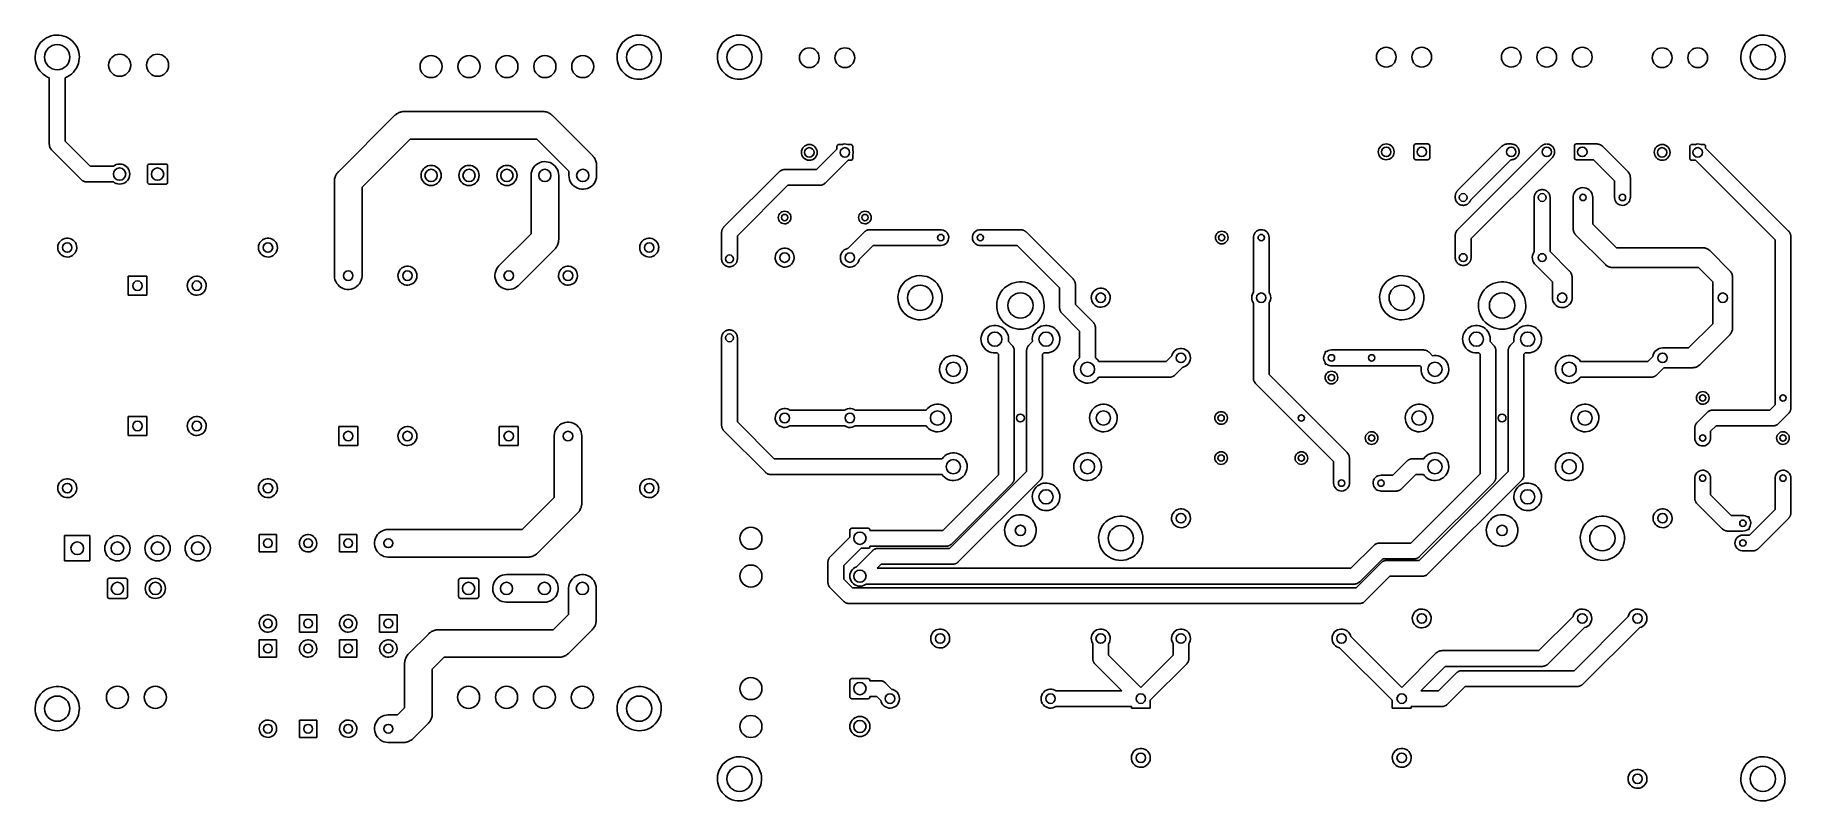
# Model space of a CAD drawing. Extents: x 38 to 260, y -144 to -47.
import ezdxf

# ---------------------------------------------------------------- set-up
doc = ezdxf.new("R2010")
doc.units = 0
doc.layers.add('BLACK', color=7, linetype='CONTINUOUS')

msp = doc.modelspace()

# ---------------------------------------------------------------- linework, layer by layer
at = {"layer": 'BLACK', "linetype": 'CONTINUOUS'}
for p, q in [((37.87, -49.121), (37.9354, -48.8053)), ((37.9354, -48.8053), (38.0366, -48.4993)), ((38.0366, -48.4993), (38.1724, -48.2069)), ((38.1724, -48.2069), (38.3408, -47.932)), ((38.3408, -47.932), (38.5397, -47.6783)), ((38.5397, -47.6783), (38.7664, -47.4492)), ((38.7664, -47.4492), (39.018, -47.2476)), ((39.018, -47.2476), (39.2911, -47.0763)), ((39.2911, -47.0763), (39.582, -46.9376)), ((39.582, -46.9376), (39.887, -46.8331)), ((39.887, -46.8331), (40.202, -46.7645)), ((40.202, -46.7645), (40.5227, -46.7325)), ((40.5227, -46.7325), (40.8451, -46.7375)), ((40.8451, -46.7375), (41.1647, -46.7796)), ((41.1647, -46.7796), (41.4773, -46.8581)), ((41.4773, -46.8581), (41.7789, -46.9721)), ((41.7789, -46.9721), (42.0653, -47.1199)), ((42.0653, -47.1199), (42.3329, -47.2997)), ((42.3329, -47.2997), (42.578, -47.5091)), ((42.578, -47.5091), (42.7974, -47.7452)), ((42.7974, -47.7452), (42.9883, -48.005)), ((42.9883, -48.005), (43.148, -48.285)), ((43.148, -48.285), (43.2745, -48.5815)), ((43.2745, -48.5815), (43.366, -48.8906)), ((43.366, -48.8906), (43.4214, -49.2082)), ((111.53, -49.121), (111.595, -48.8053)), ((111.595, -48.8053), (111.697, -48.4993)), ((111.697, -48.4993), (111.832, -48.2069)), ((111.832, -48.2069), (112.001, -47.932)), ((112.001, -47.932), (112.2, -47.6783)), ((112.2, -47.6783), (112.426, -47.4492)), ((112.426, -47.4492), (112.678, -47.2476)), ((112.678, -47.2476), (112.951, -47.0763)), ((112.951, -47.0763), (113.242, -46.9376)), ((113.242, -46.9376), (113.547, -46.8331)), ((113.547, -46.8331), (113.862, -46.7645)), ((113.862, -46.7645), (114.183, -46.7325)), ((114.183, -46.7325), (114.505, -46.7375)), ((114.505, -46.7375), (114.825, -46.7796)), ((114.825, -46.7796), (115.137, -46.8581)), ((115.137, -46.8581), (115.439, -46.9721)), ((115.439, -46.9721), (115.725, -47.1199)), ((115.725, -47.1199), (115.993, -47.2997)), ((115.993, -47.2997), (116.238, -47.5091)), ((116.238, -47.5091), (116.457, -47.7452)), ((116.457, -47.7452), (116.648, -48.005)), ((116.648, -48.005), (116.808, -48.285)), ((116.808, -48.285), (116.934, -48.5815)), ((116.934, -48.5815), (117.026, -48.8906)), ((117.026, -48.8906), (117.081, -49.2082)), ((124.23, -49.121), (124.295, -48.8053)), ((124.295, -48.8053), (124.397, -48.4993)), ((124.397, -48.4993), (124.532, -48.2069)), ((124.532, -48.2069), (124.701, -47.932)), ((124.701, -47.932), (124.9, -47.6783)), ((124.9, -47.6783), (125.126, -47.4492)), ((125.126, -47.4492), (125.378, -47.2476)), ((125.378, -47.2476), (125.651, -47.0763)), ((125.651, -47.0763), (125.942, -46.9376)), ((125.942, -46.9376), (126.247, -46.8331)), ((126.247, -46.8331), (126.562, -46.7645)), ((126.562, -46.7645), (126.883, -46.7325)), ((126.883, -46.7325), (127.205, -46.7375)), ((127.205, -46.7375), (127.525, -46.7796)), ((127.525, -46.7796), (127.837, -46.8581)), ((127.837, -46.8581), (128.139, -46.9721)), ((128.139, -46.9721), (128.425, -47.1199)), ((128.425, -47.1199), (128.693, -47.2997)), ((128.693, -47.2997), (128.938, -47.5091)), ((128.938, -47.5091), (129.157, -47.7452)), ((129.157, -47.7452), (129.348, -48.005)), ((129.348, -48.005), (129.508, -48.285)), ((129.508, -48.285), (129.634, -48.5815)), ((129.634, -48.5815), (129.726, -48.8906)), ((129.726, -48.8906), (129.781, -49.2082)), ((253.77, -49.121), (253.835, -48.8053)), ((253.835, -48.8053), (253.937, -48.4993)), ((253.937, -48.4993), (254.072, -48.2069)), ((254.072, -48.2069), (254.241, -47.932)), ((254.241, -47.932), (254.44, -47.6783)), ((254.44, -47.6783), (254.666, -47.4492)), ((254.666, -47.4492), (254.918, -47.2476)), ((254.918, -47.2476), (255.191, -47.0763)), ((255.191, -47.0763), (255.482, -46.9376)), ((255.482, -46.9376), (255.787, -46.8331)), ((255.787, -46.8331), (256.102, -46.7645)), ((256.102, -46.7645), (256.423, -46.7325)), ((256.423, -46.7325), (256.745, -46.7375)), ((256.745, -46.7375), (257.065, -46.7796)), ((257.065, -46.7796), (257.377, -46.8581)), ((257.377, -46.8581), (257.679, -46.9721)), ((257.679, -46.9721), (257.965, -47.1199)), ((257.965, -47.1199), (258.233, -47.2997)), ((258.233, -47.2997), (258.478, -47.5091)), ((258.478, -47.5091), (258.697, -47.7452)), ((258.697, -47.7452), (258.888, -48.005)), ((258.888, -48.005), (259.048, -48.285)), ((259.048, -48.285), (259.174, -48.5815)), ((259.174, -48.5815), (259.266, -48.8906)), ((259.266, -48.8906), (259.321, -49.2082)), ((37.8414, -49.442), (37.87, -49.121)), ((37.8498, -49.7643), (37.8414, -49.442)), ((37.8952, -50.0834), (37.8498, -49.7643)), ((37.977, -50.3952), (37.8952, -50.0834)), ((38.0941, -50.6956), (37.977, -50.3952)), ((38.245, -50.9805), (38.0941, -50.6956)), ((38.4276, -51.2461), (38.245, -50.9805)), ((43.0649, -50.93), (42.8879, -51.1994)), ((43.2097, -50.642), (43.0649, -50.93)), ((43.3205, -50.3393), (43.2097, -50.642)), ((43.3957, -50.0258), (43.3205, -50.3393)), ((43.4345, -49.7058), (43.3957, -50.0258)), ((43.4214, -49.2082), (43.44, -49.53)), ((43.44, -49.53), (43.4345, -49.7058)), ((111.501, -49.442), (111.53, -49.121)), ((111.51, -49.7643), (111.501, -49.442)), ((111.555, -50.0834), (111.51, -49.7643)), ((111.637, -50.3952), (111.555, -50.0834)), ((111.754, -50.6956), (111.637, -50.3952)), ((111.905, -50.9805), (111.754, -50.6956)), ((112.088, -51.2461), (111.905, -50.9805)), ((116.725, -50.93), (116.548, -51.1994)), ((116.87, -50.642), (116.725, -50.93)), ((116.98, -50.3393), (116.87, -50.642)), ((117.056, -50.0258), (116.98, -50.3393)), ((117.094, -49.7058), (117.056, -50.0258)), ((117.081, -49.2082), (117.1, -49.53)), ((117.1, -49.53), (117.094, -49.7058)), ((124.201, -49.442), (124.23, -49.121)), ((124.21, -49.7643), (124.201, -49.442)), ((124.255, -50.0834), (124.21, -49.7643)), ((124.337, -50.3952), (124.255, -50.0834)), ((124.454, -50.6956), (124.337, -50.3952)), ((124.605, -50.9805), (124.454, -50.6956)), ((124.788, -51.2461), (124.605, -50.9805)), ((129.425, -50.93), (129.248, -51.1994)), ((129.57, -50.642), (129.425, -50.93)), ((129.68, -50.3393), (129.57, -50.642)), ((129.756, -50.0258), (129.68, -50.3393)), ((129.794, -49.7058), (129.756, -50.0258)), ((129.781, -49.2082), (129.8, -49.53)), ((129.8, -49.53), (129.794, -49.7058)), ((253.741, -49.442), (253.77, -49.121)), ((253.75, -49.7643), (253.741, -49.442)), ((253.795, -50.0834), (253.75, -49.7643)), ((253.877, -50.3952), (253.795, -50.0834)), ((253.994, -50.6956), (253.877, -50.3952)), ((254.145, -50.9805), (253.994, -50.6956)), ((254.328, -51.2461), (254.145, -50.9805)), ((258.965, -50.93), (258.788, -51.1994)), ((259.11, -50.642), (258.965, -50.93)), ((259.22, -50.3393), (259.11, -50.642)), ((259.296, -50.0258), (259.22, -50.3393)), ((259.334, -49.7058), (259.296, -50.0258)), ((259.321, -49.2082), (259.34, -49.53)), ((259.34, -49.53), (259.334, -49.7058)), ((38.6395, -51.4891), (38.4276, -51.2461)), ((38.8779, -51.706), (38.6395, -51.4891)), ((39.1397, -51.8941), (38.8779, -51.706)), ((39.4214, -52.0509), (39.1397, -51.8941)), ((39.64, -52.1415), (39.4214, -52.0509)), ((39.64, -60.579), (39.64, -52.1415)), ((41.9112, -52.0248), (41.64, -52.1439)), ((41.64, -52.1439), (41.64, -60.1648)), ((42.1895, -51.8622), (41.9112, -52.0248)), ((42.4473, -51.6686), (42.1895, -51.8622)), ((42.6811, -51.4467), (42.4473, -51.6686)), ((42.8879, -51.1994), (42.6811, -51.4467)), ((112.299, -51.4891), (112.088, -51.2461)), ((112.538, -51.706), (112.299, -51.4891)), ((112.8, -51.8941), (112.538, -51.706)), ((113.081, -52.0509), (112.8, -51.8941)), ((113.379, -52.1743), (113.081, -52.0509)), ((113.689, -52.2626), (113.379, -52.1743)), ((114.007, -52.3147), (113.689, -52.2626)), ((114.329, -52.3298), (114.007, -52.3147)), ((114.651, -52.3079), (114.329, -52.3298)), ((114.968, -52.2492), (114.651, -52.3079)), ((115.276, -52.1544), (114.968, -52.2492)), ((115.571, -52.0248), (115.276, -52.1544)), ((115.849, -51.8622), (115.571, -52.0248)), ((116.107, -51.6686), (115.849, -51.8622)), ((116.341, -51.4467), (116.107, -51.6686)), ((116.548, -51.1994), (116.341, -51.4467)), ((124.999, -51.4891), (124.788, -51.2461)), ((125.238, -51.706), (124.999, -51.4891)), ((125.5, -51.8941), (125.238, -51.706)), ((125.781, -52.0509), (125.5, -51.8941)), ((126.079, -52.1743), (125.781, -52.0509)), ((126.389, -52.2626), (126.079, -52.1743)), ((126.707, -52.3147), (126.389, -52.2626)), ((127.029, -52.3298), (126.707, -52.3147)), ((127.351, -52.3079), (127.029, -52.3298)), ((127.668, -52.2492), (127.351, -52.3079)), ((127.976, -52.1544), (127.668, -52.2492)), ((128.271, -52.0248), (127.976, -52.1544)), ((128.549, -51.8622), (128.271, -52.0248)), ((128.807, -51.6686), (128.549, -51.8622)), ((129.041, -51.4467), (128.807, -51.6686)), ((129.248, -51.1994), (129.041, -51.4467)), ((254.539, -51.4891), (254.328, -51.2461)), ((254.778, -51.706), (254.539, -51.4891)), ((255.04, -51.8941), (254.778, -51.706)), ((255.321, -52.0509), (255.04, -51.8941)), ((255.619, -52.1743), (255.321, -52.0509)), ((255.929, -52.2626), (255.619, -52.1743)), ((256.247, -52.3147), (255.929, -52.2626)), ((256.569, -52.3298), (256.247, -52.3147)), ((256.891, -52.3079), (256.569, -52.3298)), ((257.208, -52.2492), (256.891, -52.3079)), ((257.516, -52.1544), (257.208, -52.2492)), ((257.811, -52.0248), (257.516, -52.1544)), ((258.089, -51.8622), (257.811, -52.0248)), ((258.347, -51.6686), (258.089, -51.8622)), ((258.581, -51.4467), (258.347, -51.6686)), ((258.788, -51.1994), (258.581, -51.4467)), ((76.2326, -64.0406), (83.3446, -56.9286)), ((83.3446, -56.9286), (83.3774, -56.8966)), ((83.3774, -56.8966), (83.3892, -56.8869)), ((83.3892, -56.8869), (83.3997, -56.8758)), ((83.3997, -56.8758), (83.4896, -56.8049)), ((83.4896, -56.8049), (83.5782, -56.7325)), ((83.5782, -56.7325), (83.5914, -56.7247)), ((83.5914, -56.7247), (83.6034, -56.7152)), ((83.6034, -56.7152), (83.7028, -56.6584)), ((83.7028, -56.6584), (83.8012, -56.5999)), ((83.8012, -56.5999), (83.8153, -56.5941)), ((83.8153, -56.5941), (83.8286, -56.5865)), ((83.8286, -56.5865), (83.9353, -56.545)), ((83.9353, -56.545), (84.0412, -56.5017)), ((84.0412, -56.5017), (84.0561, -56.498)), ((84.0561, -56.498), (84.0703, -56.4925)), ((84.0703, -56.4925), (84.182, -56.4672)), ((84.182, -56.4672), (84.2932, -56.44)), ((84.2932, -56.44), (84.3084, -56.4386)), ((84.3084, -56.4386), (84.3233, -56.4352)), ((84.3233, -56.4352), (84.4375, -56.4267)), ((84.4375, -56.4267), (84.5515, -56.4163)), ((84.5515, -56.4163), (84.5667, -56.4171)), ((84.5667, -56.4171), (84.582, -56.416)), ((84.582, -56.416), (102.087, -56.416)), ((102.087, -56.416), (102.133, -56.4166)), ((102.133, -56.4166), (102.148, -56.4181)), ((102.148, -56.4181), (102.163, -56.4177)), ((102.163, -56.4177), (102.277, -56.4311)), ((102.277, -56.4311), (102.391, -56.4426)), ((102.391, -56.4426), (102.406, -56.4464)), ((102.406, -56.4464), (102.421, -56.4482)), ((102.421, -56.4482), (102.531, -56.4783)), ((102.531, -56.4783), (102.642, -56.5064)), ((102.642, -56.5064), (102.656, -56.5124)), ((102.656, -56.5124), (102.671, -56.5164)), ((102.671, -56.5164), (102.776, -56.5625)), ((102.776, -56.5625), (102.881, -56.6067)), ((102.881, -56.6067), (102.895, -56.6147)), ((102.895, -56.6147), (102.909, -56.6208)), ((102.909, -56.6208), (103.005, -56.6819)), ((103.005, -56.6819), (103.103, -56.7413)), ((103.103, -56.7413), (103.115, -56.7511)), ((103.115, -56.7511), (103.128, -56.7593)), ((103.128, -56.7593), (103.215, -56.834)), ((103.215, -56.834), (103.303, -56.9072)), ((103.303, -56.9072), (103.313, -56.9186)), ((103.313, -56.9186), (103.324, -56.9286)), ((103.324, -56.9286), (108.399, -62.0036)), ((85.3069, -59.916), (79.22, -66.0029)), ((101.362, -59.916), (85.3069, -59.916)), ((105.412, -63.9659), (101.362, -59.916)), ((39.6437, -60.6155), (39.64, -60.579)), ((39.6427, -60.6522), (39.6437, -60.6155)), ((39.6539, -60.7158), (39.6427, -60.6522)), ((39.6604, -60.7801), (39.6539, -60.7158)), ((39.6714, -60.8151), (39.6604, -60.7801)), ((39.6778, -60.8513), (39.6714, -60.8151)), ((39.7016, -60.9113), (39.6778, -60.8513)), ((39.7209, -60.9729), (39.7016, -60.9113)), ((39.7387, -61.0051), (39.7209, -60.9729)), ((39.7522, -61.0392), (39.7387, -61.0051)), ((39.7875, -61.0932), (39.7522, -61.0392)), ((39.8189, -61.1497), (39.7875, -61.0932)), ((39.8427, -61.1776), (39.8189, -61.1497)), ((39.8629, -61.2083), (39.8427, -61.1776)), ((39.9329, -61.2861), (39.8629, -61.2083)), ((43.6999, -65.0531), (39.9329, -61.2861)), ((41.64, -60.1648), (44.8212, -63.346)), ((108.399, -62.0036), (108.431, -62.0364)), ((108.431, -62.0364), (108.441, -62.0482)), ((108.441, -62.0482), (108.452, -62.0587)), ((108.452, -62.0587), (108.523, -62.1486)), ((108.523, -62.1486), (108.596, -62.2372)), ((134.835, -61.581), (134.857, -61.3871)), ((134.851, -61.7755), (134.835, -61.581)), ((134.905, -61.9631), (134.851, -61.7755)), ((134.857, -61.3871), (134.916, -61.2011)), ((134.994, -62.1367), (134.905, -61.9631)), ((134.916, -61.2011), (135.01, -61.03)), ((135.116, -62.2897), (134.994, -62.1367)), ((135.01, -61.03), (135.135, -60.8805)), ((135.135, -60.8805), (135.287, -60.7582)), ((135.287, -60.7582), (135.46, -60.6678)), ((135.46, -60.6678), (135.648, -60.6127)), ((135.648, -60.6127), (135.842, -60.595)), ((135.842, -60.595), (136.036, -60.6154)), ((136.036, -60.6154), (136.223, -60.6731)), ((136.223, -60.6731), (136.394, -60.766)), ((136.394, -60.766), (136.545, -60.8904)), ((136.652, -62.1714), (136.525, -62.3192)), ((136.545, -60.8904), (136.668, -61.0416)), ((136.749, -62.0017), (136.652, -62.1714)), ((136.668, -61.0416), (136.76, -61.2139)), ((136.736, -63.77), (139.335, -61.1708)), ((136.81, -61.8165), (136.749, -62.0017)), ((136.76, -61.2139), (136.816, -61.4008)), ((136.835, -61.6229), (136.81, -61.8165)), ((136.816, -61.4008), (136.835, -61.595)), ((136.835, -61.595), (136.835, -61.6229)), ((139.335, -60.845), (139.354, -60.7493)), ((139.335, -61.1708), (139.335, -60.845)), ((139.354, -60.7493), (139.408, -60.6682)), ((139.408, -60.6682), (139.489, -60.614)), ((139.489, -60.614), (139.585, -60.595)), ((139.585, -60.595), (140.049, -60.595)), ((140.049, -60.595), (140.118, -60.5678)), ((140.118, -60.5678), (140.317, -60.5327)), ((140.317, -60.5327), (140.519, -60.5383)), ((140.519, -60.5383), (140.716, -60.5845)), ((140.716, -60.5845), (140.738, -60.595)), ((140.738, -60.595), (141.085, -60.595)), ((141.085, -60.595), (141.181, -60.614)), ((141.181, -60.614), (141.262, -60.6682)), ((141.262, -60.6682), (141.316, -60.7493)), ((141.316, -60.7493), (141.335, -60.845)), ((141.335, -60.845), (141.335, -61.2188)), ((141.335, -61.2188), (141.364, -61.305)), ((141.374, -61.7071), (141.335, -61.8438)), ((141.335, -61.8438), (141.335, -62.345)), ((141.364, -61.305), (141.39, -61.5056)), ((141.39, -61.5056), (141.374, -61.7071)), ((207.86, -61.516), (207.882, -61.3221)), ((207.876, -61.7105), (207.86, -61.516)), ((207.93, -61.8981), (207.876, -61.7105)), ((207.882, -61.3221), (207.941, -61.1361)), ((208.019, -62.0717), (207.93, -61.8981)), ((207.941, -61.1361), (208.035, -60.965)), ((208.141, -62.2247), (208.019, -62.0717)), ((208.035, -60.965), (208.16, -60.8155)), ((208.289, -62.3511), (208.141, -62.2247)), ((208.16, -60.8155), (208.312, -60.6932)), ((208.312, -60.6932), (208.485, -60.6028)), ((208.485, -60.6028), (208.673, -60.5477)), ((208.673, -60.5477), (208.867, -60.53)), ((208.867, -60.53), (209.061, -60.5504)), ((209.061, -60.5504), (209.248, -60.6081)), ((209.248, -60.6081), (209.419, -60.701)), ((209.419, -60.701), (209.57, -60.8254)), ((209.677, -62.1064), (209.55, -62.2542)), ((209.57, -60.8254), (209.693, -60.9766)), ((209.774, -61.9367), (209.677, -62.1064)), ((209.693, -60.9766), (209.785, -61.1489)), ((209.835, -61.7515), (209.774, -61.9367)), ((209.785, -61.1489), (209.841, -61.3358)), ((209.86, -61.5579), (209.835, -61.7515)), ((209.841, -61.3358), (209.86, -61.53)), ((209.86, -61.53), (209.86, -61.5579)), ((212.36, -60.78), (212.379, -60.6843)), ((212.36, -62.28), (212.36, -60.78)), ((212.379, -60.6843), (212.433, -60.6032)), ((212.433, -60.6032), (212.514, -60.549)), ((212.514, -60.549), (212.61, -60.53)), ((212.61, -60.53), (214.11, -60.53)), ((214.11, -60.53), (214.206, -60.549)), ((214.206, -60.549), (214.287, -60.6032)), ((214.287, -60.6032), (214.341, -60.6843)), ((214.341, -60.6843), (214.36, -60.78)), ((214.36, -60.78), (214.36, -62.28)), ((217.893, -71.4029), (228.473, -60.8229)), ((217.893, -66.4429), (223.513, -60.8229)), ((223.513, -60.8229), (223.591, -60.7529)), ((223.591, -60.7529), (223.621, -60.7327)), ((223.621, -60.7327), (223.649, -60.7089)), ((223.649, -60.7089), (223.706, -60.6775)), ((223.706, -60.6775), (223.76, -60.6422)), ((223.76, -60.6422), (223.794, -60.6287)), ((223.794, -60.6287), (223.826, -60.6109)), ((223.826, -60.6109), (223.888, -60.5916)), ((223.888, -60.5916), (223.948, -60.5678)), ((223.948, -60.5678), (223.984, -60.5614)), ((223.984, -60.5614), (224.019, -60.5504)), ((224.019, -60.5504), (224.083, -60.5439)), ((224.083, -60.5439), (224.147, -60.5327)), ((224.147, -60.5327), (224.183, -60.5337)), ((224.183, -60.5337), (224.22, -60.53)), ((224.22, -60.53), (224.68, -60.53)), ((224.68, -60.53), (224.685, -60.5302)), ((224.685, -60.5302), (224.687, -60.53)), ((224.687, -60.53), (224.693, -60.5307)), ((224.693, -60.5307), (224.785, -60.5355)), ((224.785, -60.5355), (224.831, -60.5451)), ((224.831, -60.5451), (224.881, -60.5504)), ((224.881, -60.5504), (224.933, -60.5665)), ((224.933, -60.5665), (224.982, -60.5768)), ((224.982, -60.5768), (225.023, -60.5943)), ((225.023, -60.5943), (225.068, -60.6081)), ((225.068, -60.6081), (225.119, -60.6358)), ((225.119, -60.6358), (225.168, -60.6571)), ((225.168, -60.6571), (225.201, -60.6804)), ((225.201, -60.6804), (225.239, -60.701)), ((225.239, -60.701), (225.287, -60.7404)), ((225.287, -60.7404), (225.333, -60.773)), ((225.333, -60.773), (225.359, -60.8002)), ((225.359, -60.8002), (225.39, -60.8254)), ((225.404, -62.2196), (225.386, -62.2352)), ((225.39, -60.8254), (225.431, -60.8764)), ((225.446, -62.1656), (225.404, -62.2196)), ((225.431, -60.8764), (225.472, -60.9199)), ((225.497, -62.1064), (225.446, -62.1656)), ((225.472, -60.9199), (225.49, -60.9488)), ((225.49, -60.9488), (225.513, -60.9766)), ((225.511, -62.0815), (225.497, -62.1064)), ((225.528, -62.0599), (225.511, -62.0815)), ((225.513, -60.9766), (225.546, -61.0382)), ((225.557, -62.001), (225.528, -62.0599)), ((225.546, -61.0382), (225.579, -61.0916)), ((225.594, -61.9367), (225.557, -62.001)), ((225.579, -61.0916), (225.589, -61.1204)), ((225.589, -61.1204), (225.605, -61.1489)), ((225.604, -61.9061), (225.594, -61.9367)), ((225.617, -61.8786), (225.604, -61.9061)), ((225.605, -61.1489), (225.626, -61.2197)), ((225.633, -61.8178), (225.617, -61.8786)), ((225.626, -61.2197), (225.649, -61.2813)), ((225.655, -61.7515), (225.633, -61.8178)), ((225.649, -61.2813), (225.653, -61.3083)), ((225.653, -61.3083), (225.661, -61.3358)), ((225.66, -61.7159), (225.655, -61.7515)), ((225.668, -61.683), (225.66, -61.7159)), ((225.661, -61.3358), (225.669, -61.4135)), ((225.671, -61.6232), (225.668, -61.683)), ((225.669, -61.4135), (225.679, -61.4811)), ((225.68, -61.5579), (225.671, -61.6232)), ((225.679, -61.4811), (225.678, -61.505)), ((225.678, -61.505), (225.68, -61.53)), ((225.68, -61.53), (225.68, -61.5579)), ((228.473, -60.8229), (228.478, -60.8182)), ((228.478, -60.8182), (228.48, -60.8155)), ((228.48, -60.8155), (228.487, -60.81)), ((228.487, -60.81), (228.551, -60.7529)), ((228.551, -60.7529), (228.592, -60.7261)), ((228.592, -60.7261), (228.632, -60.6932)), ((228.632, -60.6932), (228.679, -60.6689)), ((228.679, -60.6689), (228.72, -60.6422)), ((228.72, -60.6422), (228.762, -60.6254)), ((228.762, -60.6254), (228.805, -60.6028)), ((228.805, -60.6028), (228.859, -60.5869)), ((228.859, -60.5869), (228.908, -60.5678)), ((228.908, -60.5678), (228.949, -60.5604)), ((228.949, -60.5604), (228.993, -60.5477)), ((228.993, -60.5477), (229.052, -60.5423)), ((229.052, -60.5423), (229.107, -60.5327)), ((229.107, -60.5327), (229.146, -60.5338)), ((229.146, -60.5338), (229.187, -60.53)), ((229.187, -60.53), (229.251, -60.5367)), ((229.251, -60.5367), (229.309, -60.5383)), ((229.309, -60.5383), (229.344, -60.5465)), ((229.344, -60.5465), (229.381, -60.5504)), ((229.381, -60.5504), (229.446, -60.5705)), ((229.446, -60.5705), (229.506, -60.5845)), ((229.506, -60.5845), (229.535, -60.5981)), ((229.535, -60.5981), (229.568, -60.6081)), ((229.568, -60.6081), (229.631, -60.6423)), ((229.631, -60.6423), (229.689, -60.6693)), ((229.689, -60.6693), (229.712, -60.6865)), ((229.712, -60.6865), (229.739, -60.701)), ((229.739, -60.701), (229.798, -60.7494)), ((229.798, -60.7494), (229.852, -60.7892)), ((229.852, -60.7892), (229.869, -60.8082)), ((229.869, -60.8082), (229.89, -60.8254)), ((229.934, -62.1792), (229.887, -62.2371)), ((229.89, -60.8254), (229.94, -60.8877)), ((229.997, -62.1064), (229.934, -62.1792)), ((229.94, -60.8877), (229.987, -60.9394)), ((229.987, -60.9394), (229.998, -60.9586)), ((230.005, -62.0924), (229.997, -62.1064)), ((229.998, -60.9586), (230.013, -60.9766)), ((230.015, -62.0805), (230.005, -62.0924)), ((230.013, -60.9766), (230.053, -61.0517)), ((230.049, -62.0151), (230.015, -62.0805)), ((230.094, -61.9367), (230.049, -62.0151)), ((230.053, -61.0517), (230.089, -61.1137)), ((230.089, -61.1137), (230.095, -61.1316)), ((230.1, -61.9181), (230.094, -61.9367)), ((230.095, -61.1316), (230.105, -61.1489)), ((230.108, -61.9014), (230.1, -61.9181)), ((230.105, -61.1489), (230.131, -61.2352)), ((230.128, -61.8322), (230.108, -61.9014)), ((230.155, -61.7515), (230.128, -61.8322)), ((230.131, -61.2352), (230.154, -61.305)), ((230.154, -61.305), (230.156, -61.3204)), ((230.158, -61.7285), (230.155, -61.7515)), ((230.156, -61.3204), (230.161, -61.3358)), ((230.164, -61.7071), (230.158, -61.7285)), ((230.161, -61.3358), (230.17, -61.4314)), ((230.17, -61.6376), (230.164, -61.7071)), ((230.17, -61.4314), (230.18, -61.5056)), ((230.18, -61.5579), (230.17, -61.6376)), ((230.18, -61.5056), (230.179, -61.5176)), ((230.179, -61.5176), (230.18, -61.53)), ((230.18, -61.53), (230.18, -61.5579)), ((232.68, -60.78), (232.699, -60.6843)), ((232.68, -62.28), (232.68, -60.78)), ((232.699, -60.6843), (232.753, -60.6032)), ((232.753, -60.6032), (232.834, -60.549)), ((232.834, -60.549), (232.93, -60.53)), ((232.93, -60.53), (235.52, -60.53)), ((235.52, -60.53), (235.625, -60.5355)), ((235.625, -60.5355), (235.66, -60.543)), ((235.66, -60.543), (235.697, -60.5458)), ((235.697, -60.5458), (235.759, -60.5636)), ((235.759, -60.5636), (235.822, -60.5768)), ((235.822, -60.5768), (235.856, -60.5914)), ((235.856, -60.5914), (235.891, -60.6015)), ((235.891, -60.6015), (235.949, -60.6314)), ((235.949, -60.6314), (236.008, -60.6571)), ((236.008, -60.6571), (236.038, -60.6781)), ((236.038, -60.6781), (236.07, -60.6952)), ((236.07, -60.6952), (236.121, -60.736)), ((236.121, -60.736), (236.173, -60.773)), ((236.173, -60.773), (236.199, -60.7997)), ((236.199, -60.7997), (236.227, -60.8229)), ((236.227, -60.8229), (239.467, -64.0629)), ((242.785, -61.581), (242.807, -61.3871)), ((242.801, -61.7755), (242.785, -61.581)), ((242.855, -61.9631), (242.801, -61.7755)), ((242.807, -61.3871), (242.866, -61.2011)), ((242.944, -62.1367), (242.855, -61.9631)), ((242.866, -61.2011), (242.96, -61.03)), ((243.066, -62.2897), (242.944, -62.1367)), ((242.96, -61.03), (243.085, -60.8805)), ((243.085, -60.8805), (243.237, -60.7582)), ((243.237, -60.7582), (243.41, -60.6678)), ((243.41, -60.6678), (243.598, -60.6127)), ((243.598, -60.6127), (243.792, -60.595)), ((243.792, -60.595), (243.986, -60.6154)), ((243.986, -60.6154), (244.173, -60.6731)), ((244.173, -60.6731), (244.344, -60.766)), ((244.344, -60.766), (244.495, -60.8904)), ((244.602, -62.1714), (244.475, -62.3192)), ((244.495, -60.8904), (244.618, -61.0416)), ((244.699, -62.0017), (244.602, -62.1714)), ((244.618, -61.0416), (244.71, -61.2139)), ((244.76, -61.8165), (244.699, -62.0017)), ((244.71, -61.2139), (244.766, -61.4008)), ((244.785, -61.6229), (244.76, -61.8165)), ((244.766, -61.4008), (244.785, -61.595)), ((244.785, -61.595), (244.785, -61.6229)), ((247.285, -60.845), (247.304, -60.7493)), ((247.285, -62.345), (247.285, -60.845)), ((247.304, -60.7493), (247.358, -60.6682)), ((247.358, -60.6682), (247.439, -60.614)), ((247.439, -60.614), (247.535, -60.595)), ((247.535, -60.595), (247.999, -60.595)), ((247.999, -60.595), (248.115, -60.5556)), ((248.115, -60.5556), (248.316, -60.5303)), ((248.316, -60.5303), (248.517, -60.5458)), ((248.517, -60.5458), (248.689, -60.595)), ((248.689, -60.595), (249.035, -60.595)), ((249.035, -60.595), (249.131, -60.614)), ((249.131, -60.614), (249.212, -60.6682)), ((249.212, -60.6682), (249.266, -60.7493)), ((249.266, -60.7493), (249.285, -60.845)), ((249.285, -60.845), (249.285, -61.0608)), ((249.285, -61.0608), (259.787, -71.5629)), ((44.8212, -63.346), (47.7537, -63.346)), ((47.7537, -63.346), (47.9025, -63.2418)), ((47.9025, -63.2418), (48.1039, -63.1479)), ((48.1039, -63.1479), (48.3186, -63.0904)), ((48.3186, -63.0904), (48.54, -63.071)), ((48.54, -63.071), (48.7614, -63.0904)), ((48.7614, -63.0904), (48.9761, -63.1479)), ((48.9761, -63.1479), (49.1775, -63.2418)), ((49.1775, -63.2418), (49.3596, -63.3693)), ((49.3596, -63.3693), (49.5167, -63.5264)), ((49.5167, -63.5264), (49.6442, -63.7085)), ((49.6442, -63.7085), (49.7381, -63.9099)), ((49.7381, -63.9099), (49.7956, -64.1246)), ((49.7956, -64.1246), (49.815, -64.346)), ((49.815, -64.346), (49.7956, -64.5674)), ((52.065, -63.321), (52.084, -63.2253)), ((52.065, -65.371), (52.065, -63.321)), ((52.084, -63.2253), (52.1382, -63.1442)), ((52.1382, -63.1442), (52.2193, -63.09)), ((52.2193, -63.09), (52.315, -63.071)), ((52.315, -63.071), (54.365, -63.071)), ((54.365, -63.071), (54.4607, -63.09)), ((54.4607, -63.09), (54.5418, -63.1442)), ((54.5418, -63.1442), (54.596, -63.2253)), ((54.596, -63.2253), (54.615, -63.321)), ((54.615, -63.321), (54.615, -65.371)), ((75.9248, -64.4564), (75.9859, -64.3596)), ((75.9859, -64.3596), (76.0453, -64.2618)), ((76.0453, -64.2618), (76.0551, -64.25)), ((76.0551, -64.25), (76.0633, -64.2371)), ((76.0633, -64.2371), (76.138, -64.1504)), ((76.138, -64.1504), (76.2112, -64.0623)), ((76.2112, -64.0623), (76.2226, -64.0522)), ((76.2226, -64.0522), (76.2326, -64.0406)), ((86.687, -64.516), (86.7064, -64.2946)), ((86.7064, -64.2946), (86.7639, -64.0799)), ((86.7639, -64.0799), (86.8578, -63.8785)), ((86.8578, -63.8785), (86.9853, -63.6964)), ((86.9853, -63.6964), (87.1424, -63.5393)), ((87.1424, -63.5393), (87.3245, -63.4118)), ((87.3245, -63.4118), (87.5259, -63.3179)), ((87.5259, -63.3179), (87.7406, -63.2604)), ((87.7406, -63.2604), (87.962, -63.241)), ((87.962, -63.241), (88.1834, -63.2604)), ((88.1834, -63.2604), (88.3981, -63.3179)), ((88.3981, -63.3179), (88.5995, -63.4118)), ((88.5995, -63.4118), (88.7816, -63.5393)), ((88.7816, -63.5393), (88.9387, -63.6964)), ((88.9387, -63.6964), (89.0662, -63.8785)), ((89.0662, -63.8785), (89.1601, -64.0799)), ((89.1601, -64.0799), (89.2176, -64.2946)), ((89.2176, -64.2946), (89.237, -64.516)), ((91.487, -64.516), (91.5064, -64.2946)), ((91.5064, -64.2946), (91.5639, -64.0799)), ((91.5639, -64.0799), (91.6578, -63.8785)), ((91.6578, -63.8785), (91.7853, -63.6964)), ((91.7853, -63.6964), (91.9424, -63.5393)), ((91.9424, -63.5393), (92.1245, -63.4118)), ((92.1245, -63.4118), (92.3259, -63.3179)), ((92.3259, -63.3179), (92.5406, -63.2604)), ((92.5406, -63.2604), (92.762, -63.241)), ((92.762, -63.241), (92.9834, -63.2604)), ((92.9834, -63.2604), (93.1981, -63.3179)), ((93.1981, -63.3179), (93.3995, -63.4118)), ((93.3995, -63.4118), (93.5816, -63.5393)), ((93.5816, -63.5393), (93.7387, -63.6964)), ((93.7387, -63.6964), (93.8662, -63.8785)), ((93.8662, -63.8785), (93.9601, -64.0799)), ((93.9601, -64.0799), (94.0176, -64.2946)), ((94.0176, -64.2946), (94.037, -64.516)), ((96.287, -64.516), (96.3064, -64.2946)), ((96.3064, -64.2946), (96.3639, -64.0799)), ((96.3639, -64.0799), (96.4578, -63.8785)), ((96.4578, -63.8785), (96.5853, -63.6964)), ((96.5853, -63.6964), (96.7424, -63.5393)), ((96.7424, -63.5393), (96.9245, -63.4118)), ((96.9245, -63.4118), (97.1259, -63.3179)), ((97.1259, -63.3179), (97.3406, -63.2604)), ((97.3406, -63.2604), (97.562, -63.241)), ((97.562, -63.241), (97.7834, -63.2604)), ((97.7834, -63.2604), (97.9981, -63.3179)), ((97.9981, -63.3179), (98.1995, -63.4118)), ((98.1995, -63.4118), (98.3816, -63.5393)), ((98.3816, -63.5393), (98.5387, -63.6964)), ((98.5387, -63.6964), (98.6662, -63.8785)), ((98.6662, -63.8785), (98.7601, -64.0799)), ((98.7601, -64.0799), (98.8176, -64.2946)), ((98.8176, -64.2946), (98.837, -64.516)), ((100.613, -64.4702), (100.639, -64.2121)), ((100.639, -64.2121), (100.702, -63.9607)), ((100.702, -63.9607), (100.803, -63.7215)), ((100.803, -63.7215), (100.937, -63.4998)), ((100.937, -63.4998), (101.103, -63.3003)), ((101.103, -63.3003), (101.297, -63.1276)), ((101.297, -63.1276), (101.514, -62.9854)), ((101.514, -62.9854), (101.749, -62.8768)), ((101.749, -62.8768), (101.998, -62.8042)), ((101.998, -62.8042), (102.255, -62.7693)), ((102.255, -62.7693), (102.515, -62.7727)), ((102.515, -62.7727), (102.771, -62.8144)), ((102.771, -62.8144), (103.018, -62.8934)), ((103.018, -62.8934), (103.25, -63.0081)), ((103.25, -63.0081), (103.463, -63.156)), ((103.463, -63.156), (103.652, -63.3337)), ((103.652, -63.3337), (103.813, -63.5374)), ((103.813, -63.5374), (103.942, -63.7626)), ((103.942, -63.7626), (104.036, -64.0044)), ((104.036, -64.0044), (104.093, -64.2573)), ((104.093, -64.2573), (104.112, -64.516)), ((105.412, -64.516), (105.412, -63.9659)), ((108.596, -62.2372), (108.603, -62.2504)), ((108.603, -62.2504), (108.613, -62.2624)), ((108.613, -62.2624), (108.67, -62.3618)), ((108.67, -62.3618), (108.728, -62.4602)), ((108.728, -62.4602), (108.734, -62.4743)), ((108.734, -62.4743), (108.742, -62.4876)), ((108.742, -62.4876), (108.783, -62.5943)), ((108.783, -62.5943), (108.826, -62.7002)), ((108.826, -62.7002), (108.83, -62.7151)), ((108.83, -62.7151), (108.836, -62.7293)), ((108.836, -62.7293), (108.861, -62.841)), ((108.861, -62.841), (108.888, -62.9522)), ((108.888, -62.9522), (108.889, -62.9674)), ((108.889, -62.9674), (108.893, -62.9823)), ((108.893, -62.9823), (108.901, -63.0965)), ((108.901, -63.0965), (108.912, -63.2105)), ((108.912, -63.2105), (108.911, -63.2257)), ((108.911, -63.2257), (108.912, -63.241)), ((108.912, -63.241), (108.912, -64.516)), ((125.023, -71.0479), (132.008, -64.0629)), ((132.008, -64.0629), (132.086, -63.9929)), ((132.086, -63.9929), (132.116, -63.9727)), ((132.116, -63.9727), (132.144, -63.9489)), ((132.144, -63.9489), (132.201, -63.9175)), ((132.201, -63.9175), (132.255, -63.8822)), ((132.255, -63.8822), (132.289, -63.8687)), ((132.289, -63.8687), (132.321, -63.8509)), ((132.321, -63.8509), (132.383, -63.8316)), ((132.383, -63.8316), (132.443, -63.8078)), ((132.443, -63.8078), (132.479, -63.8014)), ((132.479, -63.8014), (132.514, -63.7904)), ((132.514, -63.7904), (132.578, -63.7839)), ((132.578, -63.7839), (132.642, -63.7727)), ((132.642, -63.7727), (132.678, -63.7737)), ((132.678, -63.7737), (132.715, -63.77)), ((132.715, -63.77), (136.736, -63.77)), ((135.264, -62.4161), (135.116, -62.2897)), ((135.435, -62.5114), (135.264, -62.4161)), ((135.62, -62.5717), (135.435, -62.5114)), ((135.814, -62.5948), (135.62, -62.5717)), ((136.009, -62.5798), (135.814, -62.5948)), ((136.197, -62.5273), (136.009, -62.5798)), ((136.371, -62.4393), (136.197, -62.5273)), ((136.525, -62.3192), (136.371, -62.4393)), ((140.739, -62.595), (137.857, -65.4771)), ((141.085, -62.595), (140.739, -62.595)), ((141.181, -62.576), (141.085, -62.595)), ((141.262, -62.5218), (141.181, -62.576)), ((141.316, -62.4407), (141.262, -62.5218)), ((141.335, -62.345), (141.316, -62.4407)), ((208.46, -62.4464), (208.289, -62.3511)), ((208.645, -62.5067), (208.46, -62.4464)), ((208.839, -62.5298), (208.645, -62.5067)), ((209.034, -62.5148), (208.839, -62.5298)), ((209.222, -62.4623), (209.034, -62.5148)), ((209.396, -62.3743), (209.222, -62.4623)), ((209.55, -62.2542), (209.396, -62.3743)), ((212.379, -62.3757), (212.36, -62.28)), ((212.433, -62.4568), (212.379, -62.3757)), ((212.514, -62.511), (212.433, -62.4568)), ((212.61, -62.53), (212.514, -62.511)), ((214.11, -62.53), (212.61, -62.53)), ((214.206, -62.511), (214.11, -62.53)), ((214.287, -62.4568), (214.206, -62.511)), ((214.341, -62.3757), (214.287, -62.4568)), ((214.36, -62.28), (214.341, -62.3757)), ((224.634, -62.53), (219.554, -67.6107)), ((229.887, -62.2371), (219.6, -72.5242)), ((224.68, -62.53), (224.634, -62.53)), ((224.754, -62.5225), (224.68, -62.53)), ((224.854, -62.5148), (224.754, -62.5225)), ((224.867, -62.511), (224.854, -62.5148)), ((224.881, -62.5096), (224.867, -62.511)), ((224.952, -62.4873), (224.881, -62.5096)), ((225.042, -62.4623), (224.952, -62.4873)), ((225.058, -62.4543), (225.042, -62.4623)), ((225.074, -62.4491), (225.058, -62.4543)), ((225.138, -62.4138), (225.074, -62.4491)), ((225.216, -62.3743), (225.138, -62.4138)), ((225.233, -62.3611), (225.216, -62.3743)), ((225.251, -62.3511), (225.233, -62.3611)), ((225.304, -62.3051), (225.251, -62.3511)), ((225.37, -62.2542), (225.304, -62.3051)), ((225.386, -62.2352), (225.37, -62.2542)), ((232.699, -62.3757), (232.68, -62.28)), ((232.753, -62.4568), (232.699, -62.3757)), ((232.834, -62.511), (232.753, -62.4568)), ((232.93, -62.53), (232.834, -62.511)), ((235.106, -62.53), (232.93, -62.53)), ((237.76, -65.1842), (235.106, -62.53)), ((239.467, -64.0629), (239.537, -64.1407)), ((239.537, -64.1407), (239.557, -64.1714)), ((239.557, -64.1714), (239.581, -64.1993)), ((239.581, -64.1993), (239.612, -64.2558)), ((239.612, -64.2558), (239.648, -64.3098)), ((239.648, -64.3098), (239.661, -64.3439)), ((239.661, -64.3439), (239.679, -64.3761)), ((239.679, -64.3761), (239.698, -64.4377)), ((239.698, -64.4377), (239.722, -64.4977)), ((243.214, -62.4161), (243.066, -62.2897)), ((243.385, -62.5114), (243.214, -62.4161)), ((243.57, -62.5717), (243.385, -62.5114)), ((243.764, -62.5948), (243.57, -62.5717)), ((243.959, -62.5798), (243.764, -62.5948)), ((244.147, -62.5273), (243.959, -62.5798)), ((244.321, -62.4393), (244.147, -62.5273)), ((244.475, -62.3192), (244.321, -62.4393)), ((247.304, -62.4407), (247.285, -62.345)), ((247.358, -62.5218), (247.304, -62.4407)), ((247.439, -62.576), (247.358, -62.5218)), ((247.535, -62.595), (247.439, -62.576)), ((247.991, -62.595), (247.535, -62.595)), ((258.08, -72.6842), (247.991, -62.595)), ((43.7283, -65.0763), (43.6999, -65.0531)), ((43.7536, -65.103), (43.7283, -65.0763)), ((43.8065, -65.14), (43.7536, -65.103)), ((43.8565, -65.1808), (43.8065, -65.14)), ((43.8891, -65.1979), (43.8565, -65.1808)), ((43.9191, -65.2189), (43.8891, -65.1979)), ((43.9784, -65.2446), (43.9191, -65.2189)), ((44.0356, -65.2745), (43.9784, -65.2446)), ((44.0709, -65.2846), (44.0356, -65.2745)), ((44.1046, -65.2992), (44.0709, -65.2846)), ((44.1679, -65.3124), (44.1046, -65.2992)), ((44.2299, -65.3302), (44.1679, -65.3124)), ((44.2665, -65.333), (44.2299, -65.3302)), ((44.3025, -65.3405), (44.2665, -65.333)), ((44.407, -65.346), (44.3025, -65.3405)), ((47.7537, -65.346), (44.407, -65.346)), ((47.9025, -65.4502), (47.7537, -65.346)), ((48.1039, -65.5441), (47.9025, -65.4502)), ((48.3186, -65.6016), (48.1039, -65.5441)), ((48.54, -65.621), (48.3186, -65.6016)), ((48.7614, -65.6016), (48.54, -65.621)), ((48.9761, -65.5441), (48.7614, -65.6016)), ((49.1775, -65.4502), (48.9761, -65.5441)), ((49.3596, -65.3227), (49.1775, -65.4502)), ((49.5167, -65.1656), (49.3596, -65.3227)), ((49.6442, -64.9835), (49.5167, -65.1656)), ((49.7381, -64.7821), (49.6442, -64.9835)), ((49.7956, -64.5674), (49.7381, -64.7821)), ((52.084, -65.4667), (52.065, -65.371)), ((52.1382, -65.5478), (52.084, -65.4667)), ((52.2193, -65.602), (52.1382, -65.5478)), ((52.315, -65.621), (52.2193, -65.602)), ((54.365, -65.621), (52.315, -65.621)), ((54.4607, -65.602), (54.365, -65.621)), ((54.5418, -65.5478), (54.4607, -65.602)), ((54.596, -65.4667), (54.5418, -65.5478)), ((54.615, -65.371), (54.596, -65.4667)), ((75.72, -65.278), (75.7206, -65.2322)), ((75.72, -77.216), (75.72, -65.278)), ((75.7206, -65.2322), (75.7221, -65.217)), ((75.7217, -65.2017), (75.7351, -65.088)), ((75.7221, -65.217), (75.7217, -65.2017)), ((75.7351, -65.088), (75.7466, -64.9741)), ((75.7466, -64.9741), (75.7504, -64.9593)), ((75.7504, -64.9593), (75.7522, -64.9441)), ((75.7522, -64.9441), (75.7823, -64.8336)), ((75.7823, -64.8336), (75.8104, -64.7227)), ((75.8104, -64.7227), (75.8164, -64.7086)), ((75.8164, -64.7086), (75.8204, -64.6938)), ((75.8204, -64.6938), (75.8665, -64.5891)), ((75.8665, -64.5891), (75.9107, -64.4835)), ((75.9107, -64.4835), (75.9187, -64.4704)), ((75.9187, -64.4704), (75.9248, -64.4564)), ((79.22, -66.0029), (79.22, -77.216)), ((86.7064, -64.7374), (86.687, -64.516)), ((86.7639, -64.9521), (86.7064, -64.7374)), ((86.8578, -65.1535), (86.7639, -64.9521)), ((86.9853, -65.3356), (86.8578, -65.1535)), ((87.1424, -65.4927), (86.9853, -65.3356)), ((87.3245, -65.6202), (87.1424, -65.4927)), ((87.5259, -65.7141), (87.3245, -65.6202)), ((87.7406, -65.7716), (87.5259, -65.7141)), ((87.962, -65.791), (87.7406, -65.7716)), ((88.1834, -65.7716), (87.962, -65.791)), ((88.3981, -65.7141), (88.1834, -65.7716)), ((88.5995, -65.6202), (88.3981, -65.7141)), ((88.7816, -65.4927), (88.5995, -65.6202)), ((88.9387, -65.3356), (88.7816, -65.4927)), ((89.0662, -65.1535), (88.9387, -65.3356)), ((89.1601, -64.9521), (89.0662, -65.1535)), ((89.2176, -64.7374), (89.1601, -64.9521)), ((89.237, -64.516), (89.2176, -64.7374)), ((91.5064, -64.7374), (91.487, -64.516)), ((91.5639, -64.9521), (91.5064, -64.7374)), ((91.6578, -65.1535), (91.5639, -64.9521)), ((91.7853, -65.3356), (91.6578, -65.1535)), ((91.9424, -65.4927), (91.7853, -65.3356)), ((92.1245, -65.6202), (91.9424, -65.4927)), ((92.3259, -65.7141), (92.1245, -65.6202)), ((92.5406, -65.7716), (92.3259, -65.7141)), ((92.762, -65.791), (92.5406, -65.7716)), ((92.9834, -65.7716), (92.762, -65.791)), ((93.1981, -65.7141), (92.9834, -65.7716)), ((93.3995, -65.6202), (93.1981, -65.7141)), ((93.5816, -65.4927), (93.3995, -65.6202)), ((93.7387, -65.3356), (93.5816, -65.4927)), ((93.8662, -65.1535), (93.7387, -65.3356)), ((93.9601, -64.9521), (93.8662, -65.1535)), ((94.0176, -64.7374), (93.9601, -64.9521)), ((94.037, -64.516), (94.0176, -64.7374)), ((96.3064, -64.7374), (96.287, -64.516)), ((96.3639, -64.9521), (96.3064, -64.7374)), ((96.4578, -65.1535), (96.3639, -64.9521)), ((96.5853, -65.3356), (96.4578, -65.1535)), ((96.7424, -65.4927), (96.5853, -65.3356)), ((96.9245, -65.6202), (96.7424, -65.4927)), ((97.1259, -65.7141), (96.9245, -65.6202)), ((97.3406, -65.7716), (97.1259, -65.7141)), ((97.562, -65.791), (97.3406, -65.7716)), ((97.7834, -65.7716), (97.562, -65.791)), ((97.9981, -65.7141), (97.7834, -65.7716)), ((98.1995, -65.6202), (97.9981, -65.7141)), ((98.3816, -65.4927), (98.1995, -65.6202)), ((98.5387, -65.3356), (98.3816, -65.4927)), ((98.6662, -65.1535), (98.5387, -65.3356)), ((98.7601, -64.9521), (98.6662, -65.1535)), ((98.8176, -64.7374), (98.7601, -64.9521)), ((98.837, -64.516), (98.8176, -64.7374)), ((100.612, -64.516), (100.613, -64.4702)), ((100.612, -71.9191), (100.612, -64.516)), ((104.112, -64.516), (104.112, -72.644)), ((105.431, -64.7747), (105.412, -64.516)), ((105.488, -65.0276), (105.431, -64.7747)), ((105.582, -65.2694), (105.488, -65.0276)), ((105.711, -65.4946), (105.582, -65.2694)), ((105.872, -65.6983), (105.711, -65.4946)), ((106.061, -65.876), (105.872, -65.6983)), ((106.274, -66.0239), (106.061, -65.876)), ((106.506, -66.1386), (106.274, -66.0239)), ((106.753, -66.2176), (106.506, -66.1386)), ((107.009, -66.2593), (106.753, -66.2176)), ((107.269, -66.2627), (107.009, -66.2593)), ((107.526, -66.2278), (107.269, -66.2627)), ((107.775, -66.1552), (107.526, -66.2278)), ((108.01, -66.0466), (107.775, -66.1552)), ((108.227, -65.9044), (108.01, -66.0466)), ((108.421, -65.7317), (108.227, -65.9044)), ((108.587, -65.5322), (108.421, -65.7317)), ((108.721, -65.3105), (108.587, -65.5322)), ((108.822, -65.0713), (108.721, -65.3105)), ((108.885, -64.8199), (108.822, -65.0713)), ((108.911, -64.5618), (108.885, -64.8199)), ((108.912, -64.516), (108.911, -64.5618)), ((133.129, -65.77), (126.73, -72.1692)), ((137.15, -65.77), (133.129, -65.77)), ((137.187, -65.7663), (137.15, -65.77)), ((137.223, -65.7673), (137.187, -65.7663)), ((137.287, -65.7561), (137.223, -65.7673)), ((137.351, -65.7496), (137.287, -65.7561)), ((137.386, -65.7386), (137.351, -65.7496)), ((137.422, -65.7322), (137.386, -65.7386)), ((137.482, -65.7084), (137.422, -65.7322)), ((137.544, -65.6891), (137.482, -65.7084)), ((137.576, -65.6713), (137.544, -65.6891)), ((137.61, -65.6578), (137.576, -65.6713)), ((137.664, -65.6225), (137.61, -65.6578)), ((137.721, -65.5911), (137.664, -65.6225)), ((137.749, -65.5673), (137.721, -65.5911)), ((137.779, -65.5471), (137.749, -65.5673)), ((137.857, -65.4771), (137.779, -65.5471)), ((217.701, -66.7214), (217.727, -66.6621)), ((217.727, -66.6621), (217.748, -66.6321)), ((217.748, -66.6321), (217.765, -66.5995)), ((217.765, -66.5995), (217.806, -66.5495)), ((217.806, -66.5495), (217.843, -66.4966)), ((217.843, -66.4966), (217.87, -66.4714)), ((217.87, -66.4714), (217.893, -66.4429)), ((227.812, -66.7005), (227.843, -66.6566)), ((227.843, -66.6566), (227.873, -66.6286)), ((227.873, -66.6286), (227.9, -66.5955)), ((227.9, -66.5955), (227.949, -66.5567)), ((227.949, -66.5567), (227.99, -66.5177)), ((227.99, -66.5177), (228.022, -66.498)), ((228.022, -66.498), (228.052, -66.4732)), ((228.052, -66.4732), (228.111, -66.4427)), ((228.111, -66.4427), (228.162, -66.4112)), ((228.162, -66.4112), (228.194, -66.3995)), ((228.194, -66.3995), (228.225, -66.3828)), ((228.225, -66.3828), (228.292, -66.3631)), ((228.292, -66.3631), (228.351, -66.3414)), ((228.351, -66.3414), (228.382, -66.3368)), ((228.382, -66.3368), (228.413, -66.3277)), ((228.413, -66.3277), (228.486, -66.321)), ((228.486, -66.321), (228.551, -66.3112)), ((228.551, -66.3112), (228.578, -66.3126)), ((228.578, -66.3126), (228.607, -66.31)), ((228.607, -66.31), (228.685, -66.3182)), ((228.685, -66.3182), (228.753, -66.3218)), ((228.753, -66.3218), (228.776, -66.3278)), ((228.776, -66.3278), (228.801, -66.3304)), ((228.801, -66.3304), (228.88, -66.3549)), ((228.88, -66.3549), (228.949, -66.3727)), ((228.949, -66.3727), (228.967, -66.3818)), ((228.967, -66.3818), (228.988, -66.3881)), ((228.988, -66.3881), (229.064, -66.4298)), ((229.064, -66.4298), (229.13, -66.462)), ((229.13, -66.462), (229.143, -66.4725)), ((229.143, -66.4725), (229.159, -66.481)), ((229.159, -66.481), (229.231, -66.5402)), ((229.231, -66.5402), (229.29, -66.5858)), ((229.29, -66.5858), (229.299, -66.5963)), ((229.299, -66.5963), (229.31, -66.6054)), ((229.31, -66.6054), (229.373, -66.6826)), ((232.646, -66.7425), (232.764, -66.5543)), ((232.764, -66.5543), (232.914, -66.3899)), ((232.914, -66.3899), (233.09, -66.2546)), ((233.09, -66.2546), (233.288, -66.1527)), ((233.288, -66.1527), (233.5, -66.0873)), ((233.5, -66.0873), (233.721, -66.0606)), ((233.721, -66.0606), (233.943, -66.0734)), ((233.943, -66.0734), (234.159, -66.1253)), ((234.159, -66.1253), (234.362, -66.2146)), ((234.362, -66.2146), (234.547, -66.3386)), ((234.547, -66.3386), (234.706, -66.4932)), ((234.706, -66.4932), (234.836, -66.6737)), ((237.76, -67.31), (237.76, -65.1842)), ((239.722, -64.4977), (239.729, -64.5339)), ((239.729, -64.5339), (239.74, -64.5689)), ((239.74, -64.5689), (239.746, -64.6332)), ((239.746, -64.6332), (239.757, -64.6968)), ((239.757, -64.6968), (239.756, -64.7335)), ((239.756, -64.7335), (239.76, -64.77)), ((239.76, -64.77), (239.76, -67.31)), ((217.6, -67.15), (217.605, -67.0455)), ((217.6, -67.31), (217.6, -67.15)), ((217.607, -67.3821), (217.6, -67.31)), ((217.605, -67.0455), (217.613, -67.0095)), ((217.616, -67.4905), (217.607, -67.3821)), ((217.613, -67.0095), (217.616, -66.9729)), ((217.616, -66.9729), (217.634, -66.9108)), ((217.619, -67.5008), (217.616, -67.4905)), ((217.62, -67.5111), (217.619, -67.5008)), ((217.643, -67.5824), (217.62, -67.5111)), ((217.634, -66.9108), (217.647, -66.8476)), ((217.67, -67.6781), (217.643, -67.5824)), ((217.647, -66.8476), (217.661, -66.8139)), ((217.661, -66.8139), (217.672, -66.7786)), ((217.677, -67.6908), (217.67, -67.6781)), ((217.672, -66.7786), (217.701, -66.7214)), ((217.681, -67.7039), (217.677, -67.6908)), ((217.717, -67.769), (217.681, -67.7039)), ((217.759, -67.8517), (217.717, -67.769)), ((217.771, -67.8657), (217.759, -67.8517)), ((217.779, -67.8807), (217.771, -67.8657)), ((217.826, -67.9361), (217.779, -67.8807)), ((217.881, -68.0047), (217.826, -67.9361)), ((217.897, -68.0186), (217.881, -68.0047)), ((217.91, -68.0342), (217.897, -68.0186)), ((217.966, -68.0776), (217.91, -68.0342)), ((218.029, -68.1311), (217.966, -68.0776)), ((218.051, -68.1434), (218.029, -68.1311)), ((218.07, -68.158), (218.051, -68.1434)), ((218.131, -68.1882), (218.07, -68.158)), ((218.2, -68.2264), (218.131, -68.1882)), ((218.227, -68.2352), (218.2, -68.2264)), ((218.251, -68.2473), (218.227, -68.2352)), ((218.315, -68.2638), (218.251, -68.2473)), ((218.385, -68.2867), (218.315, -68.2638)), ((218.417, -68.2905), (218.385, -68.2867)), ((218.447, -68.2982), (218.417, -68.2905)), ((218.51, -68.3015), (218.447, -68.2982)), ((218.579, -68.3098), (218.51, -68.3015)), ((218.615, -68.307), (218.579, -68.3098)), ((218.649, -68.3088), (218.615, -68.307)), ((218.708, -68.2999), (218.649, -68.3088)), ((218.774, -68.2948), (218.708, -68.2999)), ((218.812, -68.2842), (218.774, -68.2948)), ((218.849, -68.2786), (218.812, -68.2842)), ((218.902, -68.259), (218.849, -68.2786)), ((218.962, -68.2423), (218.902, -68.259)), ((219, -68.2228), (218.962, -68.2423)), ((219.038, -68.2088), (219, -68.2228)), ((219.084, -68.1805), (219.038, -68.2088)), ((219.136, -68.1543), (219.084, -68.1805)), ((219.173, -68.1255), (219.136, -68.1543)), ((219.21, -68.1023), (219.173, -68.1255)), ((219.247, -68.0676), (219.21, -68.1023)), ((219.29, -68.0342), (219.247, -68.0676)), ((219.323, -67.9959), (219.29, -68.0342)), ((219.357, -67.9634), (219.323, -67.9959)), ((219.384, -67.9247), (219.357, -67.9634)), ((219.417, -67.8864), (219.384, -67.9247)), ((219.444, -67.8392), (219.417, -67.8864)), ((219.473, -67.7979), (219.444, -67.8392)), ((219.49, -67.7575), (219.473, -67.7979)), ((219.514, -67.7167), (219.49, -67.7575)), ((219.532, -67.6616), (219.514, -67.7167)), ((219.553, -67.6124), (219.532, -67.6616)), ((219.554, -67.6107), (219.553, -67.6124)), ((227.6, -67.296), (227.601, -67.2854)), ((227.6, -67.3007), (227.6, -67.296)), ((227.6, -67.31), (227.6, -67.3007)), ((227.6, -74.1876), (227.6, -67.31)), ((227.601, -67.2854), (227.605, -67.2055)), ((227.605, -67.2055), (227.616, -67.1561)), ((227.616, -67.1561), (227.622, -67.1021)), ((227.622, -67.1021), (227.637, -67.0539)), ((227.637, -67.0539), (227.647, -67.0076)), ((227.647, -67.0076), (227.666, -66.9643)), ((227.666, -66.9643), (227.681, -66.9161)), ((227.681, -66.9161), (227.707, -66.8684)), ((227.707, -66.8684), (227.727, -66.8221)), ((227.727, -66.8221), (227.752, -66.7861)), ((227.752, -66.7861), (227.775, -66.745)), ((227.775, -66.745), (227.812, -66.7005)), ((229.373, -66.6826), (229.421, -66.7393)), ((229.421, -66.7393), (229.426, -66.7483)), ((229.426, -66.7483), (229.433, -66.7566)), ((229.433, -66.7566), (229.484, -66.8526)), ((229.484, -66.8526), (229.519, -66.9161)), ((229.519, -66.9161), (229.521, -66.9226)), ((229.521, -66.9226), (229.525, -66.9289)), ((229.525, -66.9289), (229.561, -67.0491)), ((229.561, -67.0491), (229.58, -67.1089)), ((229.58, -67.1089), (229.58, -67.1123)), ((229.58, -67.1123), (229.581, -67.1158)), ((229.581, -67.1158), (229.6, -67.31)), ((229.6, -67.31), (229.6, -74.1622)), ((232.51, -67.31), (232.518, -67.1663)), ((232.51, -71.2), (232.51, -67.31)), ((232.518, -67.1663), (232.563, -66.9487)), ((232.563, -66.9487), (232.646, -66.7425)), ((234.836, -66.6737), (234.932, -66.8743)), ((234.932, -66.8743), (234.99, -67.0886)), ((234.99, -67.0886), (235.01, -67.31)), ((235.01, -67.31), (235.01, -70.6822)), ((237.78, -67.5111), (237.76, -67.31)), ((237.841, -67.7039), (237.78, -67.5111)), ((237.939, -67.8807), (237.841, -67.7039)), ((238.07, -68.0342), (237.939, -67.8807)), ((238.23, -68.158), (238.07, -68.0342)), ((238.411, -68.2473), (238.23, -68.158)), ((238.607, -68.2982), (238.411, -68.2473)), ((238.809, -68.3088), (238.607, -68.2982)), ((239.009, -68.2786), (238.809, -68.3088)), ((239.198, -68.2088), (239.009, -68.2786)), ((239.37, -68.1023), (239.198, -68.2088)), ((239.517, -67.9634), (239.37, -68.1023)), ((239.633, -67.7979), (239.517, -67.9634)), ((239.713, -67.6124), (239.633, -67.7979)), ((239.755, -67.4145), (239.713, -67.6124)), ((239.76, -67.31), (239.755, -67.4145)), ((124.936, -71.1545), (124.973, -71.1016)), ((124.973, -71.1016), (125, -71.0763)), ((125, -71.0763), (125.023, -71.0479)), ((131.915, -69.8388), (131.937, -69.6619)), ((131.932, -70.0163), (131.915, -69.8388)), ((131.989, -70.1856), (131.932, -70.0163)), ((131.937, -69.6619), (131.998, -69.4943)), ((132.081, -70.3381), (131.989, -70.1856)), ((131.998, -69.4943), (132.095, -69.3444)), ((132.205, -70.4664), (132.081, -70.3381)), ((132.095, -69.3444), (132.222, -69.2196)), ((132.354, -70.5641), (132.205, -70.4664)), ((132.222, -69.2196), (132.374, -69.1261)), ((132.521, -70.6262), (132.354, -70.5641)), ((132.374, -69.1261), (132.543, -69.0687)), ((132.698, -70.6498), (132.521, -70.6262)), ((132.543, -69.0687), (132.721, -69.05)), ((132.876, -70.6337), (132.698, -70.6498)), ((132.721, -69.05), (132.898, -69.0711)), ((133.045, -70.5785), (132.876, -70.6337)), ((132.898, -69.0711), (133.066, -69.131)), ((133.199, -70.4872), (133.045, -70.5785)), ((133.066, -69.131), (133.216, -69.2265)), ((133.328, -70.3642), (133.199, -70.4872)), ((133.216, -69.2265), (133.342, -69.3531)), ((133.427, -70.2157), (133.328, -70.3642)), ((133.342, -69.3531), (133.436, -69.5043)), ((133.49, -70.049), (133.427, -70.2157)), ((133.436, -69.5043), (133.495, -69.6728)), ((133.515, -69.8723), (133.49, -70.049)), ((133.495, -69.6728), (133.515, -69.85)), ((133.515, -69.85), (133.515, -69.8723)), ((142.075, -69.8388), (142.097, -69.6619)), ((142.092, -70.0163), (142.075, -69.8388)), ((142.149, -70.1856), (142.092, -70.0163)), ((142.097, -69.6619), (142.158, -69.4943)), ((142.241, -70.3381), (142.149, -70.1856)), ((142.158, -69.4943), (142.255, -69.3444)), ((142.365, -70.4664), (142.241, -70.3381)), ((142.255, -69.3444), (142.382, -69.2196)), ((142.514, -70.5641), (142.365, -70.4664)), ((142.382, -69.2196), (142.534, -69.1261)), ((142.681, -70.6262), (142.514, -70.5641)), ((142.534, -69.1261), (142.703, -69.0687)), ((142.858, -70.6498), (142.681, -70.6262)), ((142.703, -69.0687), (142.881, -69.05)), ((143.036, -70.6337), (142.858, -70.6498)), ((142.881, -69.05), (143.058, -69.0711)), ((143.205, -70.5785), (143.036, -70.6337)), ((143.058, -69.0711), (143.226, -69.131)), ((143.359, -70.4872), (143.205, -70.5785)), ((143.226, -69.131), (143.376, -69.2265)), ((143.488, -70.3642), (143.359, -70.4872)), ((143.376, -69.2265), (143.502, -69.3531)), ((143.587, -70.2157), (143.488, -70.3642)), ((143.502, -69.3531), (143.596, -69.5043)), ((143.65, -70.049), (143.587, -70.2157)), ((143.596, -69.5043), (143.655, -69.6728)), ((143.675, -69.8723), (143.65, -70.049)), ((143.655, -69.6728), (143.675, -69.85)), ((143.675, -69.85), (143.675, -69.8723)), ((235.01, -70.6822), (238.008, -73.68)), ((40.7362, -73.4105), (40.8013, -73.2008)), ((40.8013, -73.2008), (40.9036, -73.0064)), ((40.9036, -73.0064), (41.0396, -72.834)), ((41.0396, -72.834), (41.2047, -72.6892)), ((41.2047, -72.6892), (41.3934, -72.5769)), ((41.3934, -72.5769), (41.5994, -72.5009)), ((41.5994, -72.5009), (41.8158, -72.4637)), ((41.8158, -72.4637), (42.0354, -72.4666)), ((42.0354, -72.4666), (42.2508, -72.5094)), ((42.2508, -72.5094), (42.4548, -72.5908)), ((42.4548, -72.5908), (42.6405, -72.708)), ((42.6405, -72.708), (42.8018, -72.857)), ((42.8018, -72.857), (42.9332, -73.033)), ((42.9332, -73.033), (43.0303, -73.23)), ((43.0303, -73.23), (43.0899, -73.4413)), ((66.1362, -73.4105), (66.2013, -73.2008)), ((66.2013, -73.2008), (66.3036, -73.0064)), ((66.3036, -73.0064), (66.4396, -72.834)), ((66.4396, -72.834), (66.6047, -72.6892)), ((66.6047, -72.6892), (66.7934, -72.5769)), ((66.7934, -72.5769), (66.9994, -72.5009)), ((66.9994, -72.5009), (67.2158, -72.4637)), ((67.2158, -72.4637), (67.4354, -72.4666)), ((67.4354, -72.4666), (67.6508, -72.5094)), ((67.6508, -72.5094), (67.8548, -72.5908)), ((67.8548, -72.5908), (68.0405, -72.708)), ((68.0405, -72.708), (68.2018, -72.857)), ((68.2018, -72.857), (68.3332, -73.033)), ((68.3332, -73.033), (68.4303, -73.23)), ((68.4303, -73.23), (68.4899, -73.4413)), ((96.5526, -75.9786), (100.612, -71.9191)), ((103.966, -73.3329), (103.921, -73.4385)), ((104.012, -73.2282), (103.966, -73.3329)), ((104.016, -73.2134), (104.012, -73.2282)), ((104.022, -73.1993), (104.016, -73.2134)), ((104.05, -73.0883), (104.022, -73.1993)), ((104.08, -72.9779), (104.05, -73.0883)), ((104.082, -72.9627), (104.08, -72.9779)), ((104.085, -72.9479), (104.082, -72.9627)), ((104.097, -72.834), (104.085, -72.9479)), ((104.11, -72.7203), (104.097, -72.834)), ((104.111, -72.6898), (104.11, -72.705)), ((104.11, -72.705), (104.11, -72.7203)), ((104.112, -72.644), (104.111, -72.6898)), ((114.396, -73.4105), (114.461, -73.2008)), ((114.461, -73.2008), (114.564, -73.0064)), ((114.564, -73.0064), (114.7, -72.834)), ((114.7, -72.834), (114.865, -72.6892)), ((114.865, -72.6892), (115.053, -72.5769)), ((115.053, -72.5769), (115.259, -72.5009)), ((115.259, -72.5009), (115.476, -72.4637)), ((115.476, -72.4637), (115.695, -72.4666)), ((115.695, -72.4666), (115.911, -72.5094)), ((115.911, -72.5094), (116.115, -72.5908)), ((116.115, -72.5908), (116.301, -72.708)), ((116.301, -72.708), (116.462, -72.857)), ((116.462, -72.857), (116.593, -73.033)), ((116.593, -73.033), (116.69, -73.23)), ((116.69, -73.23), (116.75, -73.4413)), ((124.73, -71.755), (124.735, -71.6505)), ((124.73, -75.09), (124.73, -71.755)), ((124.735, -71.6505), (124.743, -71.6145)), ((124.743, -71.6145), (124.746, -71.5779)), ((124.746, -71.5779), (124.764, -71.5158)), ((124.764, -71.5158), (124.777, -71.4526)), ((124.777, -71.4526), (124.791, -71.4189)), ((124.791, -71.4189), (124.802, -71.3836)), ((124.802, -71.3836), (124.831, -71.3264)), ((124.831, -71.3264), (124.857, -71.2671)), ((124.857, -71.2671), (124.878, -71.2371)), ((124.878, -71.2371), (124.895, -71.2045)), ((124.895, -71.2045), (124.936, -71.1545)), ((126.73, -72.1692), (126.73, -75.09)), ((140.726, -73.7594), (142.803, -71.6829)), ((142.803, -71.6829), (142.881, -71.6129)), ((142.881, -71.6129), (142.911, -71.5927)), ((142.911, -71.5927), (142.939, -71.5689)), ((142.939, -71.5689), (142.996, -71.5375)), ((142.996, -71.5375), (143.05, -71.5022)), ((143.05, -71.5022), (143.084, -71.4887)), ((143.084, -71.4887), (143.116, -71.4709)), ((143.116, -71.4709), (143.178, -71.4516)), ((143.178, -71.4516), (143.238, -71.4278)), ((143.238, -71.4278), (143.274, -71.4214)), ((143.274, -71.4214), (143.309, -71.4104)), ((143.309, -71.4104), (143.373, -71.4039)), ((143.373, -71.4039), (143.437, -71.3927)), ((143.437, -71.3927), (143.473, -71.3937)), ((143.473, -71.3937), (143.51, -71.39)), ((143.51, -71.39), (152.48, -71.39)), ((152.48, -71.39), (152.585, -71.3955)), ((152.585, -71.3955), (152.782, -71.4368)), ((152.874, -73.3091), (152.681, -73.3696)), ((152.782, -71.4368), (152.968, -71.5171)), ((153.051, -73.2111), (152.874, -73.3091)), ((152.968, -71.5171), (153.133, -71.633)), ((153.204, -73.0796), (153.051, -73.2111)), ((153.133, -71.633), (153.272, -71.7799)), ((153.328, -72.9199), (153.204, -73.0796)), ((153.272, -71.7799), (153.379, -71.9516)), ((153.417, -72.7386), (153.328, -72.9199)), ((153.379, -71.9516), (153.449, -72.1413)), ((153.468, -72.543), (153.417, -72.7386)), ((153.449, -72.1413), (153.479, -72.3411)), ((153.479, -72.3411), (153.468, -72.543)), ((156.481, -72.4389), (156.492, -72.237)), ((156.511, -72.6387), (156.481, -72.4389)), ((156.492, -72.237), (156.543, -72.0414)), ((156.581, -72.8284), (156.511, -72.6387)), ((156.543, -72.0414), (156.632, -71.8601)), ((156.688, -73.0001), (156.581, -72.8284)), ((156.632, -71.8601), (156.756, -71.7004)), ((156.827, -73.147), (156.688, -73.0001)), ((156.756, -71.7004), (156.909, -71.5689)), ((156.992, -73.2629), (156.827, -73.147)), ((156.909, -71.5689), (157.086, -71.4709)), ((157.178, -73.3432), (156.992, -73.2629)), ((157.086, -71.4709), (157.279, -71.4104)), ((157.279, -71.4104), (157.48, -71.39)), ((157.48, -71.39), (162.56, -71.39)), ((162.56, -71.39), (162.665, -71.3955)), ((162.665, -71.3955), (162.7, -71.403)), ((162.7, -71.403), (162.737, -71.4058)), ((162.737, -71.4058), (162.799, -71.4236)), ((162.799, -71.4236), (162.862, -71.4368)), ((162.862, -71.4368), (162.896, -71.4514)), ((162.896, -71.4514), (162.931, -71.4615)), ((162.931, -71.4615), (162.989, -71.4914)), ((162.989, -71.4914), (163.048, -71.5171)), ((163.048, -71.5171), (163.078, -71.5381)), ((163.078, -71.5381), (163.11, -71.5552)), ((163.11, -71.5552), (163.161, -71.596)), ((163.161, -71.596), (163.213, -71.633)), ((163.213, -71.633), (163.239, -71.6597)), ((163.239, -71.6597), (163.267, -71.6829)), ((163.267, -71.6829), (169.221, -77.6369)), ((187.24, -72.3788), (187.262, -72.2019)), ((187.257, -72.5563), (187.24, -72.3788)), ((187.314, -72.7256), (187.257, -72.5563)), ((187.262, -72.2019), (187.323, -72.0343)), ((187.406, -72.8781), (187.314, -72.7256)), ((187.323, -72.0343), (187.42, -71.8844)), ((187.53, -73.0064), (187.406, -72.8781)), ((187.42, -71.8844), (187.547, -71.7596)), ((187.679, -73.1041), (187.53, -73.0064)), ((187.547, -71.7596), (187.699, -71.6661)), ((187.846, -73.1662), (187.679, -73.1041)), ((187.699, -71.6661), (187.868, -71.6087)), ((188.023, -73.1898), (187.846, -73.1662)), ((187.868, -71.6087), (188.046, -71.59)), ((188.201, -73.1737), (188.023, -73.1898)), ((188.046, -71.59), (188.223, -71.6111)), ((188.37, -73.1185), (188.201, -73.1737)), ((188.223, -71.6111), (188.391, -71.671)), ((188.524, -73.0272), (188.37, -73.1185)), ((188.391, -71.671), (188.541, -71.7665)), ((188.653, -72.9042), (188.524, -73.0272)), ((188.541, -71.7665), (188.667, -71.8931)), ((188.752, -72.7557), (188.653, -72.9042)), ((188.667, -71.8931), (188.761, -72.0443)), ((188.815, -72.589), (188.752, -72.7557)), ((188.761, -72.0443), (188.82, -72.2128)), ((188.84, -72.4123), (188.815, -72.589)), ((188.82, -72.2128), (188.84, -72.39)), ((188.84, -72.39), (188.84, -72.4123)), ((192.04, -72.39), (192.045, -72.2855)), ((192.04, -79.3483), (192.04, -72.39)), ((192.045, -72.2855), (192.087, -72.0876)), ((192.087, -72.0876), (192.167, -71.9021)), ((192.167, -71.9021), (192.283, -71.7366)), ((192.283, -71.7366), (192.43, -71.5977)), ((192.43, -71.5977), (192.602, -71.4912)), ((192.602, -71.4912), (192.791, -71.4214)), ((192.791, -71.4214), (192.991, -71.3912)), ((192.991, -71.3912), (193.193, -71.4018)), ((193.193, -71.4018), (193.389, -71.4527)), ((193.389, -71.4527), (193.57, -71.542)), ((193.57, -71.542), (193.73, -71.6658)), ((193.73, -71.6658), (193.861, -71.8193)), ((193.861, -71.8193), (193.959, -71.9961)), ((193.959, -71.9961), (194.02, -72.1889)), ((194.02, -72.1889), (194.04, -72.39)), ((194.04, -72.39), (194.04, -79.352)), ((217.6, -72.11), (217.605, -72.0055)), ((217.6, -74.93), (217.6, -72.11)), ((217.605, -72.0055), (217.613, -71.9695)), ((217.613, -71.9695), (217.616, -71.9329)), ((217.616, -71.9329), (217.634, -71.8708)), ((217.634, -71.8708), (217.647, -71.8076)), ((217.647, -71.8076), (217.661, -71.7739)), ((217.661, -71.7739), (217.672, -71.7386)), ((217.672, -71.7386), (217.701, -71.6814)), ((217.701, -71.6814), (217.727, -71.6221)), ((217.727, -71.6221), (217.748, -71.5921)), ((217.748, -71.5921), (217.765, -71.5595)), ((217.765, -71.5595), (217.806, -71.5095)), ((217.806, -71.5095), (217.843, -71.4566)), ((217.843, -71.4566), (217.87, -71.4313)), ((217.87, -71.4313), (217.893, -71.4029)), ((219.6, -72.5242), (219.6, -74.93)), ((232.518, -71.2847), (232.51, -71.2)), ((232.522, -71.3696), (232.518, -71.2847)), ((232.527, -71.3952), (232.522, -71.3696)), ((232.53, -71.4214), (232.527, -71.3952)), ((232.552, -71.5034), (232.53, -71.4214)), ((232.571, -71.5863), (232.552, -71.5034)), ((232.581, -71.6104), (232.571, -71.5863)), ((232.588, -71.6357), (232.581, -71.6104)), ((232.625, -71.7125), (232.588, -71.6357)), ((232.658, -71.7907), (232.625, -71.7125)), ((232.673, -71.8126), (232.658, -71.7907)), ((232.684, -71.8363), (232.673, -71.8126)), ((232.734, -71.9054), (232.684, -71.8363)), ((232.78, -71.9764), (232.734, -71.9054)), ((232.803, -72.0019), (232.78, -71.9764)), ((232.814, -72.0168), (232.803, -72.0019)), ((232.833, -72.035), (232.814, -72.0168)), ((232.876, -72.0839), (232.833, -72.035)), ((236.606, -75.8139), (232.876, -72.0839)), ((258.08, -93.5658), (258.08, -72.6842)), ((259.787, -71.5629), (259.857, -71.6407)), ((259.857, -71.6407), (259.877, -71.6714)), ((259.877, -71.6714), (259.901, -71.6993)), ((259.901, -71.6993), (259.932, -71.7558)), ((259.932, -71.7558), (259.968, -71.8098)), ((259.968, -71.8098), (259.981, -71.8439)), ((259.981, -71.8439), (259.999, -71.8761)), ((259.999, -71.8761), (260.018, -71.9377)), ((260.018, -71.9377), (260.042, -71.9977)), ((260.042, -71.9977), (260.049, -72.0339)), ((260.049, -72.0339), (260.06, -72.0689)), ((260.06, -72.0689), (260.066, -72.1332)), ((260.066, -72.1332), (260.077, -72.1968)), ((260.077, -72.1968), (260.076, -72.2335)), ((260.076, -72.2335), (260.08, -72.27)), ((260.08, -72.27), (260.08, -93.98)), ((40.7104, -73.6286), (40.7362, -73.4105)), ((40.7248, -73.8477), (40.7104, -73.6286)), ((40.7788, -74.0606), (40.7248, -73.8477)), ((40.8708, -74.26), (40.7788, -74.0606)), ((40.9975, -74.4393), (40.8708, -74.26)), ((41.1548, -74.5926), (40.9975, -74.4393)), ((41.3374, -74.7146), (41.1548, -74.5926)), ((41.5392, -74.8013), (41.3374, -74.7146)), ((41.7534, -74.8497), (41.5392, -74.8013)), ((41.9728, -74.8584), (41.7534, -74.8497)), ((42.1901, -74.8268), (41.9728, -74.8584)), ((42.3981, -74.7563), (42.1901, -74.8268)), ((42.5897, -74.649), (42.3981, -74.7563)), ((42.7585, -74.5085), (42.5897, -74.649)), ((42.899, -74.3397), (42.7585, -74.5085)), ((43.0063, -74.1481), (42.899, -74.3397)), ((43.0768, -73.9401), (43.0063, -74.1481)), ((43.1084, -73.7228), (43.0768, -73.9401)), ((43.0899, -73.4413), (43.11, -73.66)), ((43.11, -73.66), (43.1084, -73.7228)), ((66.1104, -73.6286), (66.1362, -73.4105)), ((66.1248, -73.8477), (66.1104, -73.6286)), ((66.1788, -74.0606), (66.1248, -73.8477)), ((66.2708, -74.26), (66.1788, -74.0606)), ((66.3975, -74.4393), (66.2708, -74.26)), ((66.5548, -74.5926), (66.3975, -74.4393)), ((66.7374, -74.7146), (66.5548, -74.5926)), ((66.9392, -74.8013), (66.7374, -74.7146)), ((67.1534, -74.8497), (66.9392, -74.8013)), ((67.3728, -74.8584), (67.1534, -74.8497)), ((67.5901, -74.8268), (67.3728, -74.8584)), ((67.7981, -74.7563), (67.5901, -74.8268)), ((67.9897, -74.649), (67.7981, -74.7563)), ((68.1585, -74.5085), (67.9897, -74.649)), ((68.299, -74.3397), (68.1585, -74.5085)), ((68.4063, -74.1481), (68.299, -74.3397)), ((68.4768, -73.9401), (68.4063, -74.1481)), ((68.5084, -73.7228), (68.4768, -73.9401)), ((68.4899, -73.4413), (68.51, -73.66)), ((68.51, -73.66), (68.5084, -73.7228)), ((103.599, -73.8814), (99.0274, -78.4534)), ((103.609, -73.8698), (103.599, -73.8814)), ((103.621, -73.8597), (103.609, -73.8698)), ((103.694, -73.7717), (103.621, -73.8597)), ((103.769, -73.6849), (103.694, -73.7717)), ((103.777, -73.672), (103.769, -73.6849)), ((103.787, -73.6602), (103.777, -73.672)), ((103.846, -73.5624), (103.787, -73.6602)), ((103.907, -73.4656), (103.846, -73.5624)), ((103.913, -73.4516), (103.907, -73.4656)), ((103.921, -73.4385), (103.913, -73.4516)), ((114.37, -73.6286), (114.396, -73.4105)), ((114.385, -73.8477), (114.37, -73.6286)), ((114.439, -74.0606), (114.385, -73.8477)), ((114.531, -74.26), (114.439, -74.0606)), ((114.658, -74.4393), (114.531, -74.26)), ((114.815, -74.5926), (114.658, -74.4393)), ((114.997, -74.7146), (114.815, -74.5926)), ((115.199, -74.8013), (114.997, -74.7146)), ((115.413, -74.8497), (115.199, -74.8013)), ((115.633, -74.8584), (115.413, -74.8497)), ((115.85, -74.8268), (115.633, -74.8584)), ((116.058, -74.7563), (115.85, -74.8268)), ((116.25, -74.649), (116.058, -74.7563)), ((116.419, -74.5085), (116.25, -74.649)), ((116.559, -74.3397), (116.419, -74.5085)), ((116.666, -74.1481), (116.559, -74.3397)), ((116.737, -73.9401), (116.666, -74.1481)), ((116.768, -73.7228), (116.737, -73.9401)), ((116.75, -73.4413), (116.77, -73.66)), ((116.77, -73.66), (116.768, -73.7228)), ((124.737, -75.1621), (124.73, -75.09)), ((124.746, -75.2705), (124.737, -75.1621)), ((124.749, -75.2808), (124.746, -75.2705)), ((124.75, -75.2911), (124.749, -75.2808)), ((124.773, -75.3624), (124.75, -75.2911)), ((124.8, -75.4581), (124.773, -75.3624)), ((124.807, -75.4708), (124.8, -75.4581)), ((124.811, -75.4839), (124.807, -75.4708)), ((124.847, -75.549), (124.811, -75.4839)), ((124.889, -75.6317), (124.847, -75.549)), ((126.62, -75.5375), (126.603, -75.5779)), ((126.644, -75.4967), (126.62, -75.5375)), ((126.662, -75.4416), (126.644, -75.4967)), ((126.683, -75.3924), (126.662, -75.4416)), ((126.692, -75.3525), (126.683, -75.3924)), ((126.705, -75.3115), (126.692, -75.3525)), ((126.713, -75.2501), (126.705, -75.3115)), ((126.725, -75.1945), (126.713, -75.2501)), ((126.728, -75.1324), (126.725, -75.1945)), ((126.73, -75.1179), (126.728, -75.1324)), ((126.73, -75.09), (126.73, -75.1179)), ((131.515, -74.8986), (131.541, -74.6805)), ((131.53, -75.1177), (131.515, -74.8986)), ((131.584, -75.3306), (131.53, -75.1177)), ((131.541, -74.6805), (131.606, -74.4708)), ((131.676, -75.53), (131.584, -75.3306)), ((131.606, -74.4708), (131.709, -74.2764)), ((131.803, -75.7093), (131.676, -75.53)), ((131.709, -74.2764), (131.845, -74.104)), ((131.845, -74.104), (132.01, -73.9592)), ((132.01, -73.9592), (132.198, -73.8469)), ((132.198, -73.8469), (132.404, -73.7709)), ((132.404, -73.7709), (132.621, -73.7337)), ((132.621, -73.7337), (132.84, -73.7366)), ((132.84, -73.7366), (133.056, -73.7794)), ((133.056, -73.7794), (133.26, -73.8608)), ((133.26, -73.8608), (133.446, -73.978)), ((133.446, -73.978), (133.607, -74.127)), ((133.607, -74.127), (133.738, -74.303)), ((133.811, -75.4181), (133.704, -75.6097)), ((133.738, -74.303), (133.835, -74.5)), ((133.882, -75.2101), (133.811, -75.4181)), ((133.835, -74.5), (133.895, -74.7113)), ((133.913, -74.9928), (133.882, -75.2101)), ((133.895, -74.7113), (133.915, -74.93)), ((133.915, -74.93), (133.913, -74.9928)), ((139.77, -74.8986), (139.796, -74.6805)), ((139.785, -75.1177), (139.77, -74.8986)), ((139.839, -75.3306), (139.785, -75.1177)), ((139.796, -74.6805), (139.861, -74.4708)), ((139.931, -75.53), (139.839, -75.3306)), ((139.861, -74.4708), (139.964, -74.2764)), ((140.058, -75.7093), (139.931, -75.53)), ((139.964, -74.2764), (140.1, -74.104)), ((140.1, -74.104), (140.265, -73.9592)), ((140.265, -73.9592), (140.453, -73.8469)), ((140.453, -73.8469), (140.659, -73.7709)), ((140.659, -73.7709), (140.726, -73.7594)), ((142.066, -75.4181), (141.959, -75.6097)), ((142.137, -75.2101), (142.066, -75.4181)), ((142.142, -75.1718), (142.137, -75.2101)), ((143.924, -73.39), (142.142, -75.1718)), ((152.48, -73.39), (143.924, -73.39)), ((152.681, -73.3696), (152.48, -73.39)), ((157.375, -73.3845), (157.178, -73.3432)), ((157.48, -73.39), (157.375, -73.3845)), ((162.146, -73.39), (157.48, -73.39)), ((167.514, -78.7582), (162.146, -73.39)), ((217.607, -75.0021), (217.6, -74.93)), ((217.616, -75.1105), (217.607, -75.0021)), ((217.619, -75.1208), (217.616, -75.1105)), ((217.62, -75.1311), (217.619, -75.1208)), ((217.643, -75.2024), (217.62, -75.1311)), ((217.67, -75.2981), (217.643, -75.2024)), ((217.677, -75.3108), (217.67, -75.2981)), ((217.681, -75.3239), (217.677, -75.3108)), ((217.717, -75.389), (217.681, -75.3239)), ((217.759, -75.4717), (217.717, -75.389)), ((217.771, -75.4857), (217.759, -75.4717)), ((217.779, -75.5007), (217.771, -75.4857)), ((217.826, -75.5561), (217.779, -75.5007)), ((217.881, -75.6247), (217.826, -75.5561)), ((219.384, -75.5447), (219.357, -75.5834)), ((219.417, -75.5064), (219.384, -75.5447)), ((219.444, -75.4592), (219.417, -75.5064)), ((219.473, -75.4179), (219.444, -75.4592)), ((219.49, -75.3775), (219.473, -75.4179)), ((219.514, -75.3367), (219.49, -75.3775)), ((219.532, -75.2816), (219.514, -75.3367)), ((219.553, -75.2324), (219.532, -75.2816)), ((219.562, -75.1925), (219.553, -75.2324)), ((219.575, -75.1515), (219.562, -75.1925)), ((219.583, -75.0901), (219.575, -75.1515)), ((219.595, -75.0345), (219.583, -75.0901)), ((219.598, -74.9724), (219.595, -75.0345)), ((219.6, -74.9579), (219.598, -74.9724)), ((219.6, -74.93), (219.6, -74.9579)), ((227.351, -74.8777), (227.38, -74.6573)), ((227.362, -75.0996), (227.351, -74.8777)), ((227.411, -75.3163), (227.362, -75.0996)), ((227.38, -74.6573), (227.448, -74.4456)), ((227.498, -75.5207), (227.411, -75.3163)), ((227.448, -74.4456), (227.552, -74.2492)), ((227.62, -75.7064), (227.498, -75.5207)), ((227.552, -74.2492), (227.6, -74.1876)), ((229.6, -74.1622), (232.024, -76.5861)), ((238.008, -73.68), (248.92, -73.68)), ((248.92, -73.68), (248.985, -73.6838)), ((248.985, -73.6838), (249.012, -73.6834)), ((249.012, -73.6834), (249.03, -73.6863)), ((249.03, -73.6863), (249.064, -73.6883)), ((249.064, -73.6883), (249.147, -73.7055)), ((249.147, -73.7055), (249.231, -73.7193)), ((249.231, -73.7193), (249.256, -73.728)), ((249.256, -73.728), (249.281, -73.7334)), ((249.281, -73.7334), (249.36, -73.7651)), ((249.36, -73.7651), (249.44, -73.7935)), ((249.44, -73.7935), (249.463, -73.8065)), ((249.463, -73.8065), (249.487, -73.8162)), ((249.487, -73.8162), (249.56, -73.8614)), ((249.56, -73.8614), (249.633, -73.9036)), ((249.633, -73.9036), (249.654, -73.9204)), ((249.654, -73.9204), (249.676, -73.9343)), ((249.676, -73.9343), (249.739, -73.9916)), ((249.739, -73.9916), (249.804, -74.0461)), ((249.804, -74.0461), (252.344, -76.5861)), ((49.6, -79.686), (49.6, -77.286)), ((49.6, -77.286), (52, -77.286)), ((52, -77.286), (52, -79.686)), ((57.2936, -77.8324), (57.4296, -77.66)), ((57.4296, -77.66), (57.5947, -77.5152)), ((57.5947, -77.5152), (57.7834, -77.4029)), ((57.7834, -77.4029), (57.9894, -77.3269)), ((57.9894, -77.3269), (58.2058, -77.2897)), ((58.2058, -77.2897), (58.4254, -77.2926)), ((58.4254, -77.2926), (58.6408, -77.3354)), ((58.6408, -77.3354), (58.8448, -77.4168)), ((58.8448, -77.4168), (59.0305, -77.534)), ((59.0305, -77.534), (59.1918, -77.683)), ((59.1918, -77.683), (59.3232, -77.859)), ((75.7392, -77.4747), (75.72, -77.216)), ((75.7965, -77.7276), (75.7392, -77.4747)), ((75.8905, -77.9694), (75.7965, -77.7276)), ((79.1296, -77.7713), (79.0293, -78.0105)), ((79.1934, -77.5199), (79.1296, -77.7713)), ((79.2194, -77.2618), (79.1934, -77.5199)), ((79.22, -77.216), (79.2194, -77.2618)), ((83.7704, -77.1846), (83.7962, -76.9665)), ((83.7848, -77.4037), (83.7704, -77.1846)), ((83.8388, -77.6166), (83.7848, -77.4037)), ((83.7962, -76.9665), (83.8613, -76.7568)), ((83.9308, -77.816), (83.8388, -77.6166)), ((83.8613, -76.7568), (83.9636, -76.5624)), ((83.9636, -76.5624), (84.0996, -76.39)), ((84.0996, -76.39), (84.2647, -76.2452)), ((84.2647, -76.2452), (84.4534, -76.1329)), ((84.4534, -76.1329), (84.6594, -76.0569)), ((84.6594, -76.0569), (84.8758, -76.0197)), ((84.8758, -76.0197), (85.0954, -76.0226)), ((85.0954, -76.0226), (85.3108, -76.0654)), ((85.3108, -76.0654), (85.5148, -76.1468)), ((85.5148, -76.1468), (85.7005, -76.264)), ((85.7005, -76.264), (85.8618, -76.413)), ((85.8618, -76.413), (85.9932, -76.589)), ((86.0663, -77.7041), (85.959, -77.8957)), ((85.9932, -76.589), (86.0903, -76.786)), ((86.1368, -77.4961), (86.0663, -77.7041)), ((86.0903, -76.786), (86.1499, -76.9973)), ((86.1684, -77.2788), (86.1368, -77.4961)), ((86.1499, -76.9973), (86.17, -77.216)), ((86.17, -77.216), (86.1684, -77.2788)), ((96.0417, -77.1397), (96.0722, -76.8821)), ((96.0496, -77.3989), (96.0417, -77.1397)), ((96.0957, -77.6542), (96.0496, -77.3989)), ((96.0722, -76.8821), (96.1404, -76.6318)), ((96.1791, -77.8998), (96.0957, -77.6542)), ((96.1404, -76.6318), (96.2448, -76.3944)), ((96.2448, -76.3944), (96.3833, -76.1751)), ((96.3833, -76.1751), (96.5526, -75.9786)), ((104.09, -77.1846), (104.116, -76.9665)), ((104.105, -77.4037), (104.09, -77.1846)), ((104.159, -77.6166), (104.105, -77.4037)), ((104.116, -76.9665), (104.181, -76.7568)), ((104.251, -77.816), (104.159, -77.6166)), ((104.181, -76.7568), (104.284, -76.5624)), ((104.284, -76.5624), (104.42, -76.39)), ((104.42, -76.39), (104.585, -76.2452)), ((104.585, -76.2452), (104.773, -76.1329)), ((104.773, -76.1329), (104.979, -76.0569)), ((104.979, -76.0569), (105.196, -76.0197)), ((105.196, -76.0197), (105.415, -76.0226)), ((105.415, -76.0226), (105.631, -76.0654)), ((105.631, -76.0654), (105.835, -76.1468)), ((105.835, -76.1468), (106.021, -76.264)), ((106.021, -76.264), (106.182, -76.413)), ((106.182, -76.413), (106.313, -76.589)), ((106.386, -77.7041), (106.279, -77.8957)), ((106.313, -76.589), (106.41, -76.786)), ((106.457, -77.4961), (106.386, -77.7041)), ((106.41, -76.786), (106.47, -76.9973)), ((106.488, -77.2788), (106.457, -77.4961)), ((106.47, -76.9973), (106.49, -77.216)), ((106.49, -77.216), (106.488, -77.2788)), ((124.901, -75.6457), (124.889, -75.6317)), ((124.909, -75.6607), (124.901, -75.6457)), ((124.956, -75.7161), (124.909, -75.6607)), ((125.011, -75.7847), (124.956, -75.7161)), ((125.027, -75.7986), (125.011, -75.7847)), ((125.04, -75.8142), (125.027, -75.7986)), ((125.096, -75.8576), (125.04, -75.8142)), ((125.159, -75.9111), (125.096, -75.8576)), ((125.181, -75.9234), (125.159, -75.9111)), ((125.2, -75.938), (125.181, -75.9234)), ((125.261, -75.9682), (125.2, -75.938)), ((125.33, -76.0064), (125.261, -75.9682)), ((125.357, -76.0152), (125.33, -76.0064)), ((125.381, -76.0273), (125.357, -76.0152)), ((125.445, -76.0438), (125.381, -76.0273)), ((125.515, -76.0667), (125.445, -76.0438)), ((125.547, -76.0705), (125.515, -76.0667)), ((125.577, -76.0782), (125.547, -76.0705)), ((125.64, -76.0815), (125.577, -76.0782)), ((125.709, -76.0898), (125.64, -76.0815)), ((125.745, -76.087), (125.709, -76.0898)), ((125.779, -76.0888), (125.745, -76.087)), ((125.838, -76.0799), (125.779, -76.0888)), ((125.904, -76.0748), (125.838, -76.0799)), ((125.942, -76.0642), (125.904, -76.0748)), ((125.979, -76.0586), (125.942, -76.0642)), ((126.032, -76.039), (125.979, -76.0586)), ((126.092, -76.0223), (126.032, -76.039)), ((126.13, -76.0028), (126.092, -76.0223)), ((126.168, -75.9888), (126.13, -76.0028)), ((126.214, -75.9605), (126.168, -75.9888)), ((126.266, -75.9343), (126.214, -75.9605)), ((126.303, -75.9055), (126.266, -75.9343)), ((126.34, -75.8823), (126.303, -75.9055)), ((126.377, -75.8476), (126.34, -75.8823)), ((126.42, -75.8142), (126.377, -75.8476)), ((126.453, -75.7759), (126.42, -75.8142)), ((126.487, -75.7434), (126.453, -75.7759)), ((126.514, -75.7047), (126.487, -75.7434)), ((126.547, -75.6664), (126.514, -75.7047)), ((126.574, -75.6192), (126.547, -75.6664)), ((126.603, -75.5779), (126.574, -75.6192)), ((131.96, -75.8626), (131.803, -75.7093)), ((132.142, -75.9846), (131.96, -75.8626)), ((132.344, -76.0713), (132.142, -75.9846)), ((132.558, -76.1197), (132.344, -76.0713)), ((132.778, -76.1284), (132.558, -76.1197)), ((132.995, -76.0968), (132.778, -76.1284)), ((133.203, -76.0263), (132.995, -76.0968)), ((133.395, -75.919), (133.203, -76.0263)), ((133.564, -75.7785), (133.395, -75.919)), ((133.704, -75.6097), (133.564, -75.7785)), ((140.215, -75.8626), (140.058, -75.7093)), ((140.397, -75.9846), (140.215, -75.8626)), ((140.599, -76.0713), (140.397, -75.9846)), ((140.813, -76.1197), (140.599, -76.0713)), ((141.033, -76.1284), (140.813, -76.1197)), ((141.25, -76.0968), (141.033, -76.1284)), ((141.458, -76.0263), (141.25, -76.0968)), ((141.65, -75.919), (141.458, -76.0263)), ((141.819, -75.7785), (141.65, -75.919)), ((141.959, -75.6097), (141.819, -75.7785)), ((147.986, -77.9292), (148.238, -77.7276)), ((148.238, -77.7276), (148.511, -77.5563)), ((148.511, -77.5563), (148.802, -77.4176)), ((148.802, -77.4176), (149.107, -77.3131)), ((149.107, -77.3131), (149.422, -77.2445)), ((149.422, -77.2445), (149.743, -77.2125)), ((149.743, -77.2125), (150.065, -77.2175)), ((150.065, -77.2175), (150.385, -77.2596)), ((150.385, -77.2596), (150.697, -77.3381)), ((150.697, -77.3381), (150.999, -77.4521)), ((150.999, -77.4521), (151.285, -77.5999)), ((151.285, -77.5999), (151.553, -77.7797)), ((151.553, -77.7797), (151.798, -77.9891)), ((169.221, -77.6369), (169.291, -77.7147)), ((169.291, -77.7147), (169.311, -77.7454)), ((169.311, -77.7454), (169.335, -77.7733)), ((169.335, -77.7733), (169.366, -77.8298)), ((208.946, -77.9292), (209.198, -77.7276)), ((209.198, -77.7276), (209.471, -77.5563)), ((209.471, -77.5563), (209.762, -77.4176)), ((209.762, -77.4176), (210.067, -77.3131)), ((210.067, -77.3131), (210.382, -77.2445)), ((210.382, -77.2445), (210.703, -77.2125)), ((210.703, -77.2125), (211.025, -77.2175)), ((211.025, -77.2175), (211.345, -77.2596)), ((211.345, -77.2596), (211.657, -77.3381)), ((211.657, -77.3381), (211.959, -77.4521)), ((211.959, -77.4521), (212.245, -77.5999)), ((212.245, -77.5999), (212.513, -77.7797)), ((212.513, -77.7797), (212.758, -77.9891)), ((217.897, -75.6386), (217.881, -75.6247)), ((217.91, -75.6542), (217.897, -75.6386)), ((217.966, -75.6976), (217.91, -75.6542)), ((218.029, -75.7511), (217.966, -75.6976)), ((218.051, -75.7634), (218.029, -75.7511)), ((218.07, -75.778), (218.051, -75.7634)), ((218.131, -75.8082), (218.07, -75.778)), ((218.2, -75.8464), (218.131, -75.8082)), ((218.227, -75.8552), (218.2, -75.8464)), ((218.251, -75.8673), (218.227, -75.8552)), ((218.315, -75.8838), (218.251, -75.8673)), ((218.385, -75.9067), (218.315, -75.8838)), ((218.417, -75.9105), (218.385, -75.9067)), ((218.447, -75.9182), (218.417, -75.9105)), ((218.51, -75.9215), (218.447, -75.9182)), ((218.579, -75.9298), (218.51, -75.9215)), ((218.615, -75.927), (218.579, -75.9298)), ((218.649, -75.9288), (218.615, -75.927)), ((218.708, -75.9199), (218.649, -75.9288)), ((218.774, -75.9148), (218.708, -75.9199)), ((218.812, -75.9042), (218.774, -75.9148)), ((218.849, -75.8986), (218.812, -75.9042)), ((218.902, -75.879), (218.849, -75.8986)), ((218.962, -75.8623), (218.902, -75.879)), ((219, -75.8428), (218.962, -75.8623)), ((219.038, -75.8288), (219, -75.8428)), ((219.084, -75.8005), (219.038, -75.8288)), ((219.136, -75.7743), (219.084, -75.8005)), ((219.173, -75.7455), (219.136, -75.7743)), ((219.21, -75.7223), (219.173, -75.7455)), ((219.247, -75.6876), (219.21, -75.7223)), ((219.29, -75.6542), (219.247, -75.6876)), ((219.323, -75.6159), (219.29, -75.6542)), ((219.357, -75.5834), (219.323, -75.6159)), ((227.716, -75.8139), (227.62, -75.7064)), ((229.89, -77.9878), (227.716, -75.8139)), ((232.024, -76.5861), (232.067, -76.635)), ((232.067, -76.635), (232.086, -76.6532)), ((232.086, -76.6532), (232.097, -76.6681)), ((232.097, -76.6681), (232.12, -76.6936)), ((232.12, -76.6936), (232.166, -76.7646)), ((232.166, -76.7646), (232.216, -76.8337)), ((232.216, -76.8337), (232.227, -76.8574)), ((232.227, -76.8574), (232.242, -76.8793)), ((232.242, -76.8793), (232.275, -76.9575)), ((232.275, -76.9575), (232.312, -77.0343)), ((232.312, -77.0343), (232.319, -77.0596)), ((232.319, -77.0596), (232.329, -77.0837)), ((232.329, -77.0837), (232.348, -77.1666)), ((232.348, -77.1666), (232.37, -77.2486)), ((232.37, -77.2486), (232.373, -77.2748)), ((232.373, -77.2748), (232.378, -77.3004)), ((232.378, -77.3004), (232.382, -77.3853)), ((232.382, -77.3853), (232.39, -77.47)), ((232.39, -77.47), (232.39, -80.01)), ((236.671, -75.8684), (236.606, -75.8139)), ((236.734, -75.9257), (236.671, -75.8684)), ((236.756, -75.9396), (236.734, -75.9257)), ((236.777, -75.9564), (236.756, -75.9396)), ((236.85, -75.9986), (236.777, -75.9564)), ((236.923, -76.0438), (236.85, -75.9986)), ((236.947, -76.0535), (236.923, -76.0438)), ((236.97, -76.0665), (236.947, -76.0535)), ((237.05, -76.0949), (236.97, -76.0665)), ((237.129, -76.1266), (237.05, -76.0949)), ((237.154, -76.132), (237.129, -76.1266)), ((237.179, -76.1407), (237.154, -76.132)), ((237.263, -76.1545), (237.179, -76.1407)), ((237.346, -76.1717), (237.263, -76.1545)), ((237.38, -76.1737), (237.346, -76.1717)), ((237.398, -76.1766), (237.38, -76.1737)), ((237.425, -76.1762), (237.398, -76.1766)), ((237.49, -76.18), (237.425, -76.1762)), ((248.402, -76.18), (237.49, -76.18)), ((250.21, -77.9878), (248.402, -76.18)), ((252.344, -76.5861), (252.387, -76.635)), ((252.387, -76.635), (252.406, -76.6532)), ((252.406, -76.6532), (252.417, -76.6681)), ((252.417, -76.6681), (252.44, -76.6936)), ((252.44, -76.6936), (252.486, -76.7646)), ((252.486, -76.7646), (252.536, -76.8337)), ((252.536, -76.8337), (252.547, -76.8574)), ((252.547, -76.8574), (252.562, -76.8793)), ((252.562, -76.8793), (252.595, -76.9575)), ((252.595, -76.9575), (252.632, -77.0343)), ((252.632, -77.0343), (252.639, -77.0596)), ((252.639, -77.0596), (252.649, -77.0837)), ((252.649, -77.0837), (252.668, -77.1666)), ((252.668, -77.1666), (252.69, -77.2486)), ((252.69, -77.2486), (252.693, -77.2748)), ((252.693, -77.2748), (252.698, -77.3004)), ((252.698, -77.3004), (252.702, -77.3853)), ((252.702, -77.3853), (252.71, -77.47)), ((252.71, -77.47), (252.71, -83.82)), ((52, -79.686), (49.6, -79.686)), ((57.1004, -78.4546), (57.1262, -78.2365)), ((57.1148, -78.6737), (57.1004, -78.4546)), ((57.1688, -78.8866), (57.1148, -78.6737)), ((57.1262, -78.2365), (57.1913, -78.0268)), ((57.2608, -79.086), (57.1688, -78.8866)), ((57.1913, -78.0268), (57.2936, -77.8324)), ((57.3875, -79.2653), (57.2608, -79.086)), ((57.5448, -79.4186), (57.3875, -79.2653)), ((57.7274, -79.5406), (57.5448, -79.4186)), ((57.9292, -79.6273), (57.7274, -79.5406)), ((58.1434, -79.6757), (57.9292, -79.6273)), ((58.3628, -79.6844), (58.1434, -79.6757)), ((58.5801, -79.6528), (58.3628, -79.6844)), ((58.7881, -79.5823), (58.5801, -79.6528)), ((58.9797, -79.475), (58.7881, -79.5823)), ((59.1485, -79.3345), (58.9797, -79.475)), ((59.289, -79.1657), (59.1485, -79.3345)), ((59.3963, -78.9741), (59.289, -79.1657)), ((59.3232, -77.859), (59.4203, -78.056)), ((59.4668, -78.7661), (59.3963, -78.9741)), ((59.4203, -78.056), (59.4799, -78.2673)), ((59.4984, -78.5488), (59.4668, -78.7661)), ((59.4799, -78.2673), (59.5, -78.486)), ((59.5, -78.486), (59.4984, -78.5488)), ((76.0192, -78.1946), (75.8905, -77.9694)), ((76.1798, -78.3983), (76.0192, -78.1946)), ((76.3687, -78.576), (76.1798, -78.3983)), ((76.5818, -78.7239), (76.3687, -78.576)), ((76.8144, -78.8386), (76.5818, -78.7239)), ((77.0615, -78.9176), (76.8144, -78.8386)), ((77.3175, -78.9593), (77.0615, -78.9176)), ((77.5768, -78.9627), (77.3175, -78.9593)), ((77.8338, -78.9278), (77.5768, -78.9627)), ((78.0829, -78.8552), (77.8338, -78.9278)), ((78.3184, -78.7466), (78.0829, -78.8552)), ((78.5353, -78.6044), (78.3184, -78.7466)), ((78.7288, -78.4317), (78.5353, -78.6044)), ((78.8947, -78.2322), (78.7288, -78.4317)), ((79.0293, -78.0105), (78.8947, -78.2322)), ((84.0575, -77.9953), (83.9308, -77.816)), ((84.2148, -78.1486), (84.0575, -77.9953)), ((84.3974, -78.2706), (84.2148, -78.1486)), ((84.5992, -78.3573), (84.3974, -78.2706)), ((84.8134, -78.4057), (84.5992, -78.3573)), ((85.0328, -78.4144), (84.8134, -78.4057)), ((85.2501, -78.3828), (85.0328, -78.4144)), ((85.4581, -78.3123), (85.2501, -78.3828)), ((85.6497, -78.205), (85.4581, -78.3123)), ((85.8185, -78.0645), (85.6497, -78.205)), ((85.959, -77.8957), (85.8185, -78.0645)), ((96.2979, -78.1304), (96.1791, -77.8998)), ((96.4494, -78.3409), (96.2979, -78.1304)), ((96.6304, -78.5267), (96.4494, -78.3409)), ((96.8369, -78.6837), (96.6304, -78.5267)), ((97.0643, -78.8084), (96.8369, -78.6837)), ((97.3076, -78.8982), (97.0643, -78.8084)), ((97.5616, -78.951), (97.3076, -78.8982)), ((97.8205, -78.9657), (97.5616, -78.951)), ((98.0788, -78.942), (97.8205, -78.9657)), ((98.3308, -78.8803), (98.0788, -78.942)), ((98.5708, -78.7821), (98.3308, -78.8803)), ((98.7938, -78.6495), (98.5708, -78.7821)), ((98.9946, -78.4854), (98.7938, -78.6495)), ((99.0274, -78.4534), (98.9946, -78.4854)), ((104.378, -77.9953), (104.251, -77.816)), ((104.535, -78.1486), (104.378, -77.9953)), ((104.717, -78.2706), (104.535, -78.1486)), ((104.919, -78.3573), (104.717, -78.2706)), ((105.133, -78.4057), (104.919, -78.3573)), ((105.353, -78.4144), (105.133, -78.4057)), ((105.57, -78.3828), (105.353, -78.4144)), ((105.778, -78.3123), (105.57, -78.3828)), ((105.97, -78.205), (105.778, -78.3123)), ((106.139, -78.0645), (105.97, -78.205)), ((106.279, -77.8957), (106.139, -78.0645)), ((147.061, -79.922), (147.09, -79.601)), ((147.07, -80.2443), (147.061, -79.922)), ((147.09, -79.601), (147.155, -79.2853)), ((147.155, -79.2853), (147.257, -78.9793)), ((147.257, -78.9793), (147.392, -78.6869)), ((147.392, -78.6869), (147.561, -78.412)), ((147.561, -78.412), (147.76, -78.1583)), ((147.76, -78.1583), (147.986, -77.9292)), ((151.798, -77.9891), (152.017, -78.2252)), ((152.017, -78.2252), (152.208, -78.485)), ((152.208, -78.485), (152.368, -78.765)), ((152.368, -78.765), (152.494, -79.0615)), ((152.494, -79.0615), (152.586, -79.3706)), ((152.586, -79.3706), (152.641, -79.6882)), ((152.641, -79.6882), (152.66, -80.01)), ((159.662, -80.2235), (159.771, -79.8956)), ((159.771, -79.8956), (159.916, -79.5823)), ((159.916, -79.5823), (160.097, -79.2879)), ((160.097, -79.2879), (160.31, -79.0161)), ((160.31, -79.0161), (160.553, -78.7706)), ((160.553, -78.7706), (160.822, -78.5546)), ((160.822, -78.5546), (161.115, -78.3711)), ((161.115, -78.3711), (161.426, -78.2224)), ((161.426, -78.2224), (161.753, -78.1105)), ((161.753, -78.1105), (162.091, -78.0369)), ((162.091, -78.0369), (162.434, -78.0026)), ((162.434, -78.0026), (162.78, -78.0081)), ((162.78, -78.0081), (163.122, -78.0531)), ((163.122, -78.0531), (163.457, -78.1373)), ((163.457, -78.1373), (163.78, -78.2594)), ((163.78, -78.2594), (164.087, -78.4178)), ((164.087, -78.4178), (164.374, -78.6104)), ((164.374, -78.6104), (164.636, -78.8347)), ((164.636, -78.8347), (164.872, -79.0877)), ((164.872, -79.0877), (165.076, -79.3661)), ((165.076, -79.3661), (165.247, -79.6661)), ((165.247, -79.6661), (165.383, -79.9838)), ((165.383, -79.9838), (165.481, -80.3149)), ((167.514, -81.28), (167.514, -78.7582)), ((169.366, -77.8298), (169.402, -77.8838)), ((169.402, -77.8838), (169.415, -77.9179)), ((169.415, -77.9179), (169.433, -77.9501)), ((169.433, -77.9501), (169.452, -78.0117)), ((169.452, -78.0117), (169.476, -78.0717)), ((169.476, -78.0717), (169.483, -78.1079)), ((169.483, -78.1079), (169.494, -78.1429)), ((169.494, -78.1429), (169.5, -78.2072)), ((169.5, -78.2072), (169.511, -78.2708)), ((169.511, -78.2708), (169.51, -78.3075)), ((169.51, -78.3075), (169.514, -78.344)), ((169.514, -78.344), (169.514, -80.8658)), ((171.52, -79.9786), (171.546, -79.7605)), ((171.535, -80.1977), (171.52, -79.9786)), ((171.546, -79.7605), (171.611, -79.5508)), ((171.611, -79.5508), (171.714, -79.3564)), ((171.714, -79.3564), (171.85, -79.184)), ((171.85, -79.184), (172.015, -79.0392)), ((172.015, -79.0392), (172.203, -78.9269)), ((172.203, -78.9269), (172.409, -78.8509)), ((172.409, -78.8509), (172.626, -78.8137)), ((172.626, -78.8137), (172.845, -78.8166)), ((172.845, -78.8166), (173.061, -78.8594)), ((173.061, -78.8594), (173.265, -78.9408)), ((173.265, -78.9408), (173.451, -79.058)), ((173.451, -79.058), (173.612, -79.207)), ((173.612, -79.207), (173.743, -79.383)), ((173.743, -79.383), (173.84, -79.58)), ((173.84, -79.58), (173.9, -79.7913)), ((173.9, -79.7913), (173.92, -80.01)), ((191.84, -79.9786), (191.866, -79.7605)), ((191.855, -80.1977), (191.84, -79.9786)), ((191.866, -79.7605), (191.931, -79.5508)), ((191.931, -79.5508), (192.034, -79.3564)), ((192.034, -79.3564), (192.04, -79.3483)), ((194.04, -79.352), (194.063, -79.383)), ((194.063, -79.383), (194.16, -79.58)), ((194.16, -79.58), (194.22, -79.7913)), ((194.22, -79.7913), (194.24, -80.01)), ((208.021, -79.922), (208.05, -79.601)), ((208.03, -80.2443), (208.021, -79.922)), ((208.05, -79.601), (208.115, -79.2853)), ((208.115, -79.2853), (208.217, -78.9793)), ((208.217, -78.9793), (208.352, -78.6869)), ((208.352, -78.6869), (208.521, -78.412)), ((208.521, -78.412), (208.72, -78.1583)), ((208.72, -78.1583), (208.946, -77.9292)), ((212.758, -77.9891), (212.977, -78.2252)), ((212.977, -78.2252), (213.168, -78.485)), ((213.168, -78.485), (213.328, -78.765)), ((213.328, -78.765), (213.454, -79.0615)), ((213.454, -79.0615), (213.546, -79.3706)), ((213.546, -79.3706), (213.601, -79.6882)), ((213.601, -79.6882), (213.62, -80.01)), ((220.622, -80.2235), (220.731, -79.8956)), ((220.731, -79.8956), (220.876, -79.5823)), ((220.876, -79.5823), (221.057, -79.2879)), ((221.057, -79.2879), (221.27, -79.0161)), ((221.27, -79.0161), (221.513, -78.7706)), ((221.513, -78.7706), (221.782, -78.5546)), ((221.782, -78.5546), (222.075, -78.3711)), ((222.075, -78.3711), (222.386, -78.2224)), ((222.386, -78.2224), (222.713, -78.1105)), ((222.713, -78.1105), (223.051, -78.0369)), ((223.051, -78.0369), (223.394, -78.0026)), ((223.394, -78.0026), (223.74, -78.0081)), ((223.74, -78.0081), (224.082, -78.0531)), ((224.082, -78.0531), (224.417, -78.1373)), ((224.417, -78.1373), (224.74, -78.2594)), ((224.74, -78.2594), (225.047, -78.4178)), ((225.047, -78.4178), (225.334, -78.6104)), ((225.334, -78.6104), (225.596, -78.8347)), ((225.596, -78.8347), (225.832, -79.0877)), ((225.832, -79.0877), (226.036, -79.3661)), ((226.036, -79.3661), (226.207, -79.6661)), ((226.207, -79.6661), (226.343, -79.9838)), ((226.343, -79.9838), (226.441, -80.3149)), ((229.89, -80.01), (229.89, -77.9878)), ((250.21, -83.3022), (250.21, -77.9878)), ((147.115, -80.5634), (147.07, -80.2443)), ((147.197, -80.8752), (147.115, -80.5634)), ((147.314, -81.1756), (147.197, -80.8752)), ((147.465, -81.4605), (147.314, -81.1756)), ((147.648, -81.7261), (147.465, -81.4605)), ((147.859, -81.9691), (147.648, -81.7261)), ((148.098, -82.186), (147.859, -81.9691)), ((148.36, -82.3741), (148.098, -82.186)), ((151.667, -82.1486), (151.409, -82.3422)), ((151.901, -81.9267), (151.667, -82.1486)), ((152.108, -81.6794), (151.901, -81.9267)), ((152.285, -81.41), (152.108, -81.6794)), ((152.43, -81.122), (152.285, -81.41)), ((152.54, -80.8193), (152.43, -81.122)), ((152.616, -80.5058), (152.54, -80.8193)), ((152.654, -80.1858), (152.616, -80.5058)), ((152.66, -80.01), (152.654, -80.1858)), ((159.561, -80.9058), (159.592, -80.5618)), ((159.571, -81.251), (159.561, -80.9058)), ((159.619, -81.593), (159.571, -81.251)), ((159.592, -80.5618), (159.662, -80.2235)), ((159.707, -81.9271), (159.619, -81.593)), ((159.832, -82.2488), (159.707, -81.9271)), ((165.313, -82.1914), (165.158, -82.5)), ((165.432, -81.8671), (165.313, -82.1914)), ((165.513, -81.5313), (165.432, -81.8671)), ((165.481, -80.3149), (165.54, -80.6552)), ((165.554, -81.1884), (165.513, -81.5313)), ((165.54, -80.6552), (165.56, -81)), ((165.56, -81), (165.554, -81.1884)), ((167.518, -81.3165), (167.514, -81.28)), ((167.517, -81.3532), (167.518, -81.3165)), ((167.528, -81.4168), (167.517, -81.3532)), ((167.534, -81.4811), (167.528, -81.4168)), ((167.545, -81.5161), (167.534, -81.4811)), ((167.552, -81.5523), (167.545, -81.5161)), ((167.576, -81.6123), (167.552, -81.5523)), ((167.595, -81.6739), (167.576, -81.6123)), ((167.613, -81.7061), (167.595, -81.6739)), ((167.626, -81.7402), (167.613, -81.7061)), ((167.662, -81.7942), (167.626, -81.7402)), ((167.693, -81.8507), (167.662, -81.7942)), ((167.717, -81.8786), (167.693, -81.8507)), ((167.737, -81.9093), (167.717, -81.8786)), ((167.807, -81.9871), (167.737, -81.9093)), ((170.055, -84.2349), (167.807, -81.9871)), ((169.514, -80.8658), (171.762, -83.1136)), ((171.589, -80.4106), (171.535, -80.1977)), ((171.681, -80.61), (171.589, -80.4106)), ((171.808, -80.7893), (171.681, -80.61)), ((171.965, -80.9426), (171.808, -80.7893)), ((172.147, -81.0646), (171.965, -80.9426)), ((172.349, -81.1513), (172.147, -81.0646)), ((172.563, -81.1997), (172.349, -81.1513)), ((172.783, -81.2084), (172.563, -81.1997)), ((173, -81.1768), (172.783, -81.2084)), ((173.208, -81.1063), (173, -81.1768)), ((173.4, -80.999), (173.208, -81.1063)), ((173.569, -80.8585), (173.4, -80.999)), ((173.709, -80.6897), (173.569, -80.8585)), ((173.816, -80.4981), (173.709, -80.6897)), ((173.887, -80.2901), (173.816, -80.4981)), ((173.918, -80.0728), (173.887, -80.2901)), ((173.92, -80.01), (173.918, -80.0728)), ((191.909, -80.4106), (191.855, -80.1977)), ((192.001, -80.61), (191.909, -80.4106)), ((192.04, -80.6655), (192.001, -80.61)), ((192.04, -90.17), (192.04, -80.6655)), ((194.136, -80.4981), (194.04, -80.67)), ((194.04, -80.67), (194.04, -89.7558)), ((194.207, -80.2901), (194.136, -80.4981)), ((194.238, -80.0728), (194.207, -80.2901)), ((194.24, -80.01), (194.238, -80.0728)), ((208.075, -80.5634), (208.03, -80.2443)), ((208.157, -80.8752), (208.075, -80.5634)), ((208.274, -81.1756), (208.157, -80.8752)), ((208.425, -81.4605), (208.274, -81.1756)), ((208.608, -81.7261), (208.425, -81.4605)), ((208.819, -81.9691), (208.608, -81.7261)), ((209.058, -82.186), (208.819, -81.9691)), ((209.32, -82.3741), (209.058, -82.186)), ((212.627, -82.1486), (212.369, -82.3422)), ((212.861, -81.9267), (212.627, -82.1486)), ((213.068, -81.6794), (212.861, -81.9267)), ((213.245, -81.41), (213.068, -81.6794)), ((213.39, -81.122), (213.245, -81.41)), ((213.5, -80.8193), (213.39, -81.122)), ((213.576, -80.5058), (213.5, -80.8193)), ((213.614, -80.1858), (213.576, -80.5058)), ((213.62, -80.01), (213.614, -80.1858)), ((220.521, -80.9058), (220.552, -80.5618)), ((220.531, -81.251), (220.521, -80.9058)), ((220.579, -81.593), (220.531, -81.251)), ((220.552, -80.5618), (220.622, -80.2235)), ((220.667, -81.9271), (220.579, -81.593)), ((220.792, -82.2488), (220.667, -81.9271)), ((226.273, -82.1914), (226.118, -82.5)), ((226.392, -81.8671), (226.273, -82.1914)), ((226.473, -81.5313), (226.392, -81.8671)), ((226.441, -80.3149), (226.5, -80.6552)), ((226.514, -81.1884), (226.473, -81.5313)), ((226.5, -80.6552), (226.52, -81)), ((226.52, -81), (226.514, -81.1884)), ((229.91, -80.2314), (229.89, -80.01)), ((229.968, -80.4457), (229.91, -80.2314)), ((230.064, -80.6463), (229.968, -80.4457)), ((230.194, -80.8268), (230.064, -80.6463)), ((230.353, -80.9814), (230.194, -80.8268)), ((230.538, -81.1054), (230.353, -80.9814)), ((230.741, -81.1947), (230.538, -81.1054)), ((230.957, -81.2466), (230.741, -81.1947)), ((231.179, -81.2594), (230.957, -81.2466)), ((231.4, -81.2327), (231.179, -81.2594)), ((231.612, -81.1673), (231.4, -81.2327)), ((231.81, -81.0654), (231.612, -81.1673)), ((231.986, -80.9301), (231.81, -81.0654)), ((232.136, -80.7657), (231.986, -80.9301)), ((232.254, -80.5775), (232.136, -80.7657)), ((232.337, -80.3713), (232.254, -80.5775)), ((232.382, -80.1537), (232.337, -80.3713)), ((232.39, -80.01), (232.382, -80.1537)), ((124.942, -84.4805), (124.973, -84.4366)), ((124.973, -84.4366), (125.003, -84.4086)), ((125.003, -84.4086), (125.03, -84.3755)), ((125.03, -84.3755), (125.079, -84.3367)), ((125.079, -84.3367), (125.12, -84.2977)), ((125.12, -84.2977), (125.152, -84.278)), ((125.152, -84.278), (125.182, -84.2532)), ((125.182, -84.2532), (125.241, -84.2227)), ((125.241, -84.2227), (125.292, -84.1912)), ((125.292, -84.1912), (125.324, -84.1795)), ((125.324, -84.1795), (125.355, -84.1628)), ((125.355, -84.1628), (125.422, -84.1431)), ((125.422, -84.1431), (125.481, -84.1214)), ((125.481, -84.1214), (125.512, -84.1168)), ((125.512, -84.1168), (125.543, -84.1077)), ((125.543, -84.1077), (125.616, -84.101)), ((125.616, -84.101), (125.681, -84.0912)), ((125.681, -84.0912), (125.708, -84.0926)), ((125.708, -84.0926), (125.737, -84.09)), ((125.737, -84.09), (125.815, -84.0982)), ((125.815, -84.0982), (125.883, -84.1018)), ((125.883, -84.1018), (125.906, -84.1078)), ((125.906, -84.1078), (125.931, -84.1104)), ((125.931, -84.1104), (126.01, -84.1349)), ((126.01, -84.1349), (126.079, -84.1527)), ((126.079, -84.1527), (126.097, -84.1618)), ((126.097, -84.1618), (126.118, -84.1681)), ((126.118, -84.1681), (126.194, -84.2098)), ((126.194, -84.2098), (126.26, -84.242)), ((126.26, -84.242), (126.273, -84.2525)), ((126.273, -84.2525), (126.289, -84.261)), ((126.289, -84.261), (126.361, -84.3202)), ((126.361, -84.3202), (126.42, -84.3658)), ((126.42, -84.3658), (126.429, -84.3763)), ((126.429, -84.3763), (126.44, -84.3854)), ((126.44, -84.3854), (126.503, -84.4626)), ((148.641, -82.5309), (148.36, -82.3741)), ((148.939, -82.6543), (148.641, -82.5309)), ((149.249, -82.7426), (148.939, -82.6543)), ((149.567, -82.7947), (149.249, -82.7426)), ((149.889, -82.8098), (149.567, -82.7947)), ((150.211, -82.7879), (149.889, -82.8098)), ((150.528, -82.7292), (150.211, -82.7879)), ((150.836, -82.6344), (150.528, -82.7292)), ((151.131, -82.5048), (150.836, -82.6344)), ((151.409, -82.3422), (151.131, -82.5048)), ((157.756, -84.4694), (157.891, -84.2477)), ((157.891, -84.2477), (158.056, -84.0483)), ((158.056, -84.0483), (158.25, -83.8755)), ((158.25, -83.8755), (158.467, -83.7333)), ((158.467, -83.7333), (158.702, -83.6247)), ((158.702, -83.6247), (158.951, -83.5521)), ((158.951, -83.5521), (159.208, -83.5172)), ((159.208, -83.5172), (159.468, -83.5206)), ((159.468, -83.5206), (159.724, -83.5623)), ((159.724, -83.5623), (159.971, -83.6413)), ((159.994, -82.5541), (159.832, -82.2488)), ((159.971, -83.6413), (160.204, -83.7561)), ((160.19, -82.8387), (159.994, -82.5541)), ((160.417, -83.099), (160.19, -82.8387)), ((160.204, -83.7561), (160.417, -83.9039)), ((160.672, -83.3314), (160.417, -83.099)), ((160.417, -83.9039), (160.606, -84.0816)), ((160.606, -84.0816), (160.766, -84.2853)), ((160.953, -83.533), (160.672, -83.3314)), ((160.766, -84.2853), (160.895, -84.5105)), ((161.254, -83.701), (160.953, -83.533)), ((161.573, -83.8331), (161.254, -83.701)), ((161.906, -83.9278), (161.573, -83.8331)), ((162.246, -83.9836), (161.906, -83.9278)), ((162.591, -83.9998), (162.246, -83.9836)), ((162.936, -83.9763), (162.591, -83.9998)), ((163.276, -83.9134), (162.936, -83.9763)), ((163.606, -83.8118), (163.276, -83.9134)), ((163.922, -83.673), (163.606, -83.8118)), ((164.22, -83.4988), (163.922, -83.673)), ((164.496, -83.2914), (164.22, -83.4988)), ((164.245, -84.4694), (164.38, -84.2477)), ((164.38, -84.2477), (164.546, -84.0483)), ((164.747, -83.0536), (164.496, -83.2914)), ((164.546, -84.0483), (164.739, -83.8755)), ((164.739, -83.8755), (164.956, -83.7333)), ((164.968, -82.7887), (164.747, -83.0536)), ((164.956, -83.7333), (165.192, -83.6247)), ((165.158, -82.5), (164.968, -82.7887)), ((165.192, -83.6247), (165.441, -83.5521)), ((165.441, -83.5521), (165.698, -83.5172)), ((165.698, -83.5172), (165.957, -83.5206)), ((165.957, -83.5206), (166.213, -83.5623)), ((166.213, -83.5623), (166.46, -83.6413)), ((166.46, -83.6413), (166.693, -83.7561)), ((166.693, -83.7561), (166.906, -83.9039)), ((166.906, -83.9039), (167.095, -84.0816)), ((167.095, -84.0816), (167.255, -84.2853)), ((167.255, -84.2853), (167.384, -84.5105)), ((170.055, -87.6471), (170.055, -84.2349)), ((171.762, -83.1136), (171.832, -83.1914)), ((171.832, -83.1914), (171.852, -83.2221)), ((171.852, -83.2221), (171.876, -83.25)), ((171.876, -83.25), (171.907, -83.3064)), ((171.907, -83.3064), (171.942, -83.3605)), ((171.942, -83.3605), (171.956, -83.3946)), ((171.956, -83.3946), (171.974, -83.4267)), ((171.974, -83.4267), (171.993, -83.4884)), ((171.993, -83.4884), (172.017, -83.5484)), ((172.017, -83.5484), (172.023, -83.5846)), ((172.023, -83.5846), (172.034, -83.6196)), ((172.034, -83.6196), (172.041, -83.6838)), ((172.041, -83.6838), (172.052, -83.7474)), ((172.052, -83.7474), (172.051, -83.7842)), ((172.051, -83.7842), (172.055, -83.8207)), ((172.055, -83.8207), (172.055, -87.648)), ((209.601, -82.5309), (209.32, -82.3741)), ((209.899, -82.6543), (209.601, -82.5309)), ((210.209, -82.7426), (209.899, -82.6543)), ((210.527, -82.7947), (210.209, -82.7426)), ((210.849, -82.8098), (210.527, -82.7947)), ((211.171, -82.7879), (210.849, -82.8098)), ((211.488, -82.7292), (211.171, -82.7879)), ((211.796, -82.6344), (211.488, -82.7292)), ((212.091, -82.5048), (211.796, -82.6344)), ((212.369, -82.3422), (212.091, -82.5048)), ((218.716, -84.4694), (218.851, -84.2477)), ((218.851, -84.2477), (219.016, -84.0483)), ((219.016, -84.0483), (219.21, -83.8755)), ((219.21, -83.8755), (219.427, -83.7333)), ((219.427, -83.7333), (219.662, -83.6247)), ((219.662, -83.6247), (219.911, -83.5521)), ((219.911, -83.5521), (220.168, -83.5172)), ((220.168, -83.5172), (220.428, -83.5206)), ((220.428, -83.5206), (220.684, -83.5623)), ((220.684, -83.5623), (220.931, -83.6413)), ((220.954, -82.5541), (220.792, -82.2488)), ((220.931, -83.6413), (221.164, -83.7561)), ((221.15, -82.8387), (220.954, -82.5541)), ((221.377, -83.099), (221.15, -82.8387)), ((221.164, -83.7561), (221.377, -83.9039)), ((221.632, -83.3314), (221.377, -83.099)), ((221.377, -83.9039), (221.566, -84.0816)), ((221.566, -84.0816), (221.726, -84.2853)), ((221.913, -83.533), (221.632, -83.3314)), ((221.726, -84.2853), (221.855, -84.5105)), ((222.214, -83.701), (221.913, -83.533)), ((222.533, -83.8331), (222.214, -83.701)), ((222.866, -83.9278), (222.533, -83.8331)), ((223.206, -83.9836), (222.866, -83.9278)), ((223.551, -83.9998), (223.206, -83.9836)), ((223.896, -83.9763), (223.551, -83.9998)), ((224.236, -83.9134), (223.896, -83.9763)), ((224.566, -83.8118), (224.236, -83.9134)), ((224.882, -83.673), (224.566, -83.8118)), ((225.18, -83.4988), (224.882, -83.673)), ((225.456, -83.2914), (225.18, -83.4988)), ((225.205, -84.4694), (225.34, -84.2477)), ((225.34, -84.2477), (225.506, -84.0483)), ((225.707, -83.0536), (225.456, -83.2914)), ((225.506, -84.0483), (225.699, -83.8755)), ((225.699, -83.8755), (225.916, -83.7333)), ((225.928, -82.7887), (225.707, -83.0536)), ((225.916, -83.7333), (226.152, -83.6247)), ((226.118, -82.5), (225.928, -82.7887)), ((226.152, -83.6247), (226.401, -83.5521)), ((226.401, -83.5521), (226.658, -83.5172)), ((226.658, -83.5172), (226.917, -83.5206)), ((226.917, -83.5206), (227.173, -83.5623)), ((227.173, -83.5623), (227.42, -83.6413)), ((227.42, -83.6413), (227.653, -83.7561)), ((227.653, -83.7561), (227.866, -83.9039)), ((227.866, -83.9039), (228.055, -84.0816)), ((228.055, -84.0816), (228.215, -84.2853)), ((228.215, -84.2853), (228.344, -84.5105)), ((247.132, -86.38), (250.21, -83.3022)), ((252.574, -84.3875), (252.529, -84.4595)), ((252.584, -84.3631), (252.574, -84.3875)), ((252.597, -84.3404), (252.584, -84.3631)), ((252.625, -84.2602), (252.597, -84.3404)), ((252.657, -84.1813), (252.625, -84.2602)), ((252.662, -84.1556), (252.657, -84.1813)), ((252.671, -84.1309), (252.662, -84.1556)), ((252.684, -84.0469), (252.671, -84.1309)), ((252.702, -83.9637), (252.684, -84.0469)), ((252.704, -83.9297), (252.702, -83.9637)), ((252.707, -83.9115), (252.704, -83.9297)), ((252.71, -83.82), (252.706, -83.8853)), ((252.706, -83.8853), (252.707, -83.9115)), ((124.73, -85.076), (124.731, -85.0654)), ((124.73, -85.0807), (124.73, -85.076)), ((124.73, -85.09), (124.73, -85.0807)), ((124.73, -96.1635), (124.73, -85.09)), ((124.731, -85.0654), (124.735, -84.9855)), ((124.735, -84.9855), (124.746, -84.9361)), ((124.746, -84.9361), (124.752, -84.8821)), ((124.752, -84.8821), (124.767, -84.8339)), ((124.767, -84.8339), (124.777, -84.7876)), ((124.777, -84.7876), (124.796, -84.7443)), ((124.796, -84.7443), (124.811, -84.6961)), ((124.811, -84.6961), (124.837, -84.6484)), ((124.837, -84.6484), (124.857, -84.6021)), ((124.857, -84.6021), (124.882, -84.5661)), ((124.882, -84.5661), (124.905, -84.525)), ((124.905, -84.525), (124.942, -84.4805)), ((126.503, -84.4626), (126.551, -84.5193)), ((126.551, -84.5193), (126.556, -84.5283)), ((126.556, -84.5283), (126.563, -84.5366)), ((126.563, -84.5366), (126.614, -84.6326)), ((126.614, -84.6326), (126.649, -84.6961)), ((126.649, -84.6961), (126.651, -84.7026)), ((126.651, -84.7026), (126.655, -84.7089)), ((126.655, -84.7089), (126.691, -84.8291)), ((126.691, -84.8291), (126.71, -84.8889)), ((126.71, -84.8889), (126.71, -84.8923)), ((126.71, -84.8923), (126.711, -84.8958)), ((126.711, -84.8958), (126.73, -85.09)), ((126.73, -85.09), (126.73, -95.7493)), ((157.566, -85.2181), (157.592, -84.96)), ((157.578, -85.4772), (157.566, -85.2181)), ((157.629, -85.7316), (157.578, -85.4772)), ((157.592, -84.96), (157.656, -84.7086)), ((157.717, -85.9757), (157.629, -85.7316)), ((157.656, -84.7086), (157.756, -84.4694)), ((157.839, -86.2042), (157.717, -85.9757)), ((157.995, -86.412), (157.839, -86.2042)), ((158.179, -86.5946), (157.995, -86.412)), ((158.388, -86.748), (158.179, -86.5946)), ((160.895, -84.5105), (160.989, -84.7523)), ((160.989, -84.7523), (161.046, -85.0052)), ((161.063, -85.3555), (161.036, -85.57)), ((161.036, -85.57), (161.489, -86.0235)), ((161.046, -85.0052), (161.065, -85.2639)), ((161.065, -85.2639), (161.063, -85.3555)), ((161.489, -86.0235), (161.559, -86.1013)), ((161.559, -86.1013), (161.579, -86.132)), ((161.579, -86.132), (161.603, -86.1599)), ((161.603, -86.1599), (161.634, -86.2163)), ((161.634, -86.2163), (161.67, -86.2704)), ((161.67, -86.2704), (161.683, -86.3045)), ((161.683, -86.3045), (161.701, -86.3366)), ((161.701, -86.3366), (161.72, -86.3983)), ((161.72, -86.3983), (161.744, -86.4583)), ((161.744, -86.4583), (161.751, -86.4945)), ((161.751, -86.4945), (161.762, -86.5295)), ((161.762, -86.5295), (161.768, -86.5937)), ((161.768, -86.5937), (161.779, -86.6573)), ((161.779, -86.6573), (161.778, -86.6941)), ((163.338, -86.7306), (163.343, -86.6261)), ((163.343, -86.6261), (163.351, -86.5901)), ((163.351, -86.5901), (163.354, -86.5535)), ((163.354, -86.5535), (163.372, -86.4914)), ((163.372, -86.4914), (163.385, -86.4282)), ((163.385, -86.4282), (163.399, -86.3945)), ((163.399, -86.3945), (163.41, -86.3592)), ((163.41, -86.3592), (163.439, -86.302)), ((163.439, -86.302), (163.465, -86.2427)), ((163.465, -86.2427), (163.486, -86.2126)), ((163.486, -86.2126), (163.503, -86.1801)), ((163.503, -86.1801), (163.544, -86.1301)), ((163.544, -86.1301), (163.581, -86.0772)), ((163.581, -86.0772), (163.608, -86.0519)), ((163.608, -86.0519), (163.631, -86.0235)), ((163.631, -86.0235), (164.086, -85.5685)), ((164.055, -85.2181), (164.081, -84.96)), ((164.068, -85.4772), (164.055, -85.2181)), ((164.086, -85.5685), (164.068, -85.4772)), ((164.081, -84.96), (164.145, -84.7086)), ((164.145, -84.7086), (164.245, -84.4694)), ((167.031, -86.5121), (166.833, -86.6797)), ((167.202, -86.3171), (167.031, -86.5121)), ((167.343, -86.0989), (167.202, -86.3171)), ((167.449, -85.8624), (167.343, -86.0989)), ((167.384, -84.5105), (167.478, -84.7523)), ((167.52, -85.6128), (167.449, -85.8624)), ((167.478, -84.7523), (167.535, -85.0052)), ((167.552, -85.3555), (167.52, -85.6128)), ((167.535, -85.0052), (167.555, -85.2639)), ((167.555, -85.2639), (167.552, -85.3555)), ((182.01, -86.804), (182.175, -86.6592)), ((182.175, -86.6592), (182.363, -86.5469)), ((182.363, -86.5469), (182.569, -86.4709)), ((182.569, -86.4709), (182.786, -86.4337)), ((182.786, -86.4337), (183.005, -86.4366)), ((183.005, -86.4366), (183.221, -86.4794)), ((183.221, -86.4794), (183.425, -86.5608)), ((183.425, -86.5608), (183.611, -86.678)), ((201.536, -86.7109), (201.729, -86.6504)), ((201.729, -86.6504), (201.93, -86.63)), ((201.93, -86.63), (213.577, -86.63)), ((213.577, -86.63), (213.682, -86.6355)), ((213.682, -86.6355), (213.718, -86.643)), ((213.718, -86.643), (213.754, -86.6458)), ((213.754, -86.6458), (213.816, -86.6636)), ((213.816, -86.6636), (213.879, -86.6768)), ((218.526, -85.2181), (218.552, -84.96)), ((218.538, -85.4772), (218.526, -85.2181)), ((218.589, -85.7316), (218.538, -85.4772)), ((218.552, -84.96), (218.616, -84.7086)), ((218.677, -85.9757), (218.589, -85.7316)), ((218.616, -84.7086), (218.716, -84.4694)), ((218.799, -86.2042), (218.677, -85.9757)), ((218.955, -86.412), (218.799, -86.2042)), ((219.139, -86.5946), (218.955, -86.412)), ((219.348, -86.748), (219.139, -86.5946)), ((221.855, -84.5105), (221.949, -84.7523)), ((221.949, -84.7523), (222.006, -85.0052)), ((222.023, -85.3555), (221.996, -85.57)), ((221.996, -85.57), (222.449, -86.0235)), ((222.006, -85.0052), (222.025, -85.2639)), ((222.025, -85.2639), (222.023, -85.3555)), ((222.449, -86.0235), (222.519, -86.1013)), ((222.519, -86.1013), (222.539, -86.132)), ((222.539, -86.132), (222.563, -86.1599)), ((222.563, -86.1599), (222.594, -86.2163)), ((222.594, -86.2163), (222.63, -86.2704)), ((222.63, -86.2704), (222.643, -86.3045)), ((222.643, -86.3045), (222.661, -86.3366)), ((222.661, -86.3366), (222.68, -86.3983)), ((222.68, -86.3983), (222.704, -86.4583)), ((222.704, -86.4583), (222.711, -86.4945)), ((222.711, -86.4945), (222.722, -86.5295)), ((222.722, -86.5295), (222.728, -86.5937)), ((222.728, -86.5937), (222.739, -86.6573)), ((222.739, -86.6573), (222.738, -86.6941)), ((224.298, -86.7306), (224.303, -86.6261)), ((224.303, -86.6261), (224.311, -86.5901)), ((224.311, -86.5901), (224.314, -86.5535)), ((224.314, -86.5535), (224.332, -86.4914)), ((224.332, -86.4914), (224.345, -86.4282)), ((224.345, -86.4282), (224.359, -86.3945)), ((224.359, -86.3945), (224.37, -86.3592)), ((224.37, -86.3592), (224.399, -86.302)), ((224.399, -86.302), (224.425, -86.2427)), ((224.425, -86.2427), (224.446, -86.2126)), ((224.446, -86.2126), (224.463, -86.1801)), ((224.463, -86.1801), (224.504, -86.1301)), ((224.504, -86.1301), (224.541, -86.0772)), ((224.541, -86.0772), (224.568, -86.0519)), ((224.568, -86.0519), (224.591, -86.0235)), ((224.591, -86.0235), (225.046, -85.5685)), ((225.015, -85.2181), (225.041, -84.96)), ((225.028, -85.4772), (225.015, -85.2181)), ((225.046, -85.5685), (225.028, -85.4772)), ((225.041, -84.96), (225.105, -84.7086)), ((225.105, -84.7086), (225.205, -84.4694)), ((227.991, -86.5121), (227.793, -86.6797)), ((228.162, -86.3171), (227.991, -86.5121)), ((228.303, -86.0989), (228.162, -86.3171)), ((228.409, -85.8624), (228.303, -86.0989)), ((228.344, -84.5105), (228.438, -84.7523)), ((228.48, -85.6128), (228.409, -85.8624)), ((228.438, -84.7523), (228.495, -85.0052)), ((228.512, -85.3555), (228.48, -85.6128)), ((228.495, -85.0052), (228.515, -85.2639)), ((228.515, -85.2639), (228.512, -85.3555)), ((243.023, -86.6838), (243.204, -86.5541)), ((243.204, -86.5541), (243.404, -86.4584)), ((243.404, -86.4584), (243.619, -86.3998)), ((243.619, -86.3998), (243.84, -86.38)), ((243.84, -86.38), (247.132, -86.38)), ((252.344, -84.7039), (248.534, -88.5139)), ((252.398, -84.6386), (252.344, -84.7039)), ((252.456, -84.5757), (252.398, -84.6386)), ((252.47, -84.5535), (252.456, -84.5757)), ((252.486, -84.5334), (252.47, -84.5535)), ((252.529, -84.4595), (252.486, -84.5334)), ((152.316, -89.0324), (152.342, -88.7744)), ((152.342, -88.7744), (152.406, -88.523)), ((152.406, -88.523), (152.506, -88.2838)), ((152.506, -88.2838), (152.641, -88.062)), ((152.641, -88.062), (152.806, -87.8626)), ((152.806, -87.8626), (153, -87.6899)), ((153, -87.6899), (153.217, -87.5477)), ((153.217, -87.5477), (153.452, -87.4391)), ((153.452, -87.4391), (153.701, -87.3665)), ((153.701, -87.3665), (153.958, -87.3315)), ((153.958, -87.3315), (154.218, -87.3349)), ((154.218, -87.3349), (154.474, -87.3766)), ((154.474, -87.3766), (154.721, -87.4557)), ((154.721, -87.4557), (154.954, -87.5704)), ((154.954, -87.5704), (155.167, -87.7182)), ((155.167, -87.7182), (155.356, -87.896)), ((155.356, -87.896), (155.516, -88.0997)), ((155.516, -88.0997), (155.645, -88.3249)), ((155.645, -88.3249), (155.739, -88.5666)), ((155.739, -88.5666), (155.796, -88.8196)), ((155.796, -88.8196), (155.815, -89.0783)), ((158.618, -86.8688), (158.388, -86.748)), ((158.862, -86.9543), (158.618, -86.8688)), ((159.117, -87.0027), (158.862, -86.9543)), ((159.376, -87.0128), (159.117, -87.0027)), ((159.623, -86.9858), (159.376, -87.0128)), ((159.782, -87.1448), (159.623, -86.9858)), ((159.782, -102.456), (159.782, -87.1448)), ((161.778, -86.6941), (161.782, -86.7306)), ((161.782, -86.7306), (161.782, -102.87)), ((163.338, -102.011), (163.338, -86.7306)), ((165.5, -86.9825), (165.338, -87.1448)), ((165.338, -87.1448), (165.338, -102.425)), ((165.607, -87.0027), (165.5, -86.9825)), ((165.866, -87.0128), (165.607, -87.0027)), ((166.124, -86.9846), (165.866, -87.0128)), ((166.374, -86.9186), (166.124, -86.9846)), ((166.613, -86.8162), (166.374, -86.9186)), ((166.833, -86.6797), (166.613, -86.8162)), ((169.305, -89.0324), (169.331, -88.7744)), ((169.331, -88.7744), (169.395, -88.523)), ((169.395, -88.523), (169.495, -88.2838)), ((169.495, -88.2838), (169.63, -88.062)), ((169.63, -88.062), (169.796, -87.8626)), ((169.796, -87.8626), (169.989, -87.6899)), ((169.989, -87.6899), (170.055, -87.6471)), ((172.055, -87.648), (172.156, -87.7182)), ((172.156, -87.7182), (172.345, -87.896)), ((172.345, -87.896), (172.489, -88.0783)), ((172.489, -88.0783), (181.018, -88.0783)), ((181.018, -88.0783), (181.705, -87.3908)), ((181.705, -87.3908), (181.706, -87.3805)), ((181.706, -87.3805), (181.771, -87.1708)), ((181.771, -87.1708), (181.874, -86.9764)), ((181.874, -86.9764), (182.01, -86.804)), ((183.122, -88.8024), (182.139, -89.7854)), ((183.16, -88.7968), (183.122, -88.8024)), ((183.368, -88.7263), (183.16, -88.7968)), ((183.56, -88.619), (183.368, -88.7263)), ((183.729, -88.4785), (183.56, -88.619)), ((183.611, -86.678), (183.772, -86.827)), ((183.869, -88.3097), (183.729, -88.4785)), ((183.772, -86.827), (183.903, -87.003)), ((183.976, -88.1181), (183.869, -88.3097)), ((183.903, -87.003), (184, -87.2)), ((184.047, -87.9101), (183.976, -88.1181)), ((184, -87.2), (184.06, -87.4113)), ((184.078, -87.6928), (184.047, -87.9101)), ((184.06, -87.4113), (184.08, -87.63)), ((184.08, -87.63), (184.078, -87.6928)), ((200.931, -87.6788), (200.942, -87.477)), ((200.961, -87.8787), (200.931, -87.6788)), ((200.942, -87.477), (200.993, -87.2814)), ((201.031, -88.0684), (200.961, -87.8787)), ((200.993, -87.2814), (201.082, -87.1001)), ((201.13, -88.2277), (201.031, -88.0684)), ((201.082, -87.1001), (201.13, -87.0381)), ((201.13, -87.0381), (201.13, -86.83)), ((201.13, -86.83), (201.335, -86.83)), ((201.13, -88.43), (201.13, -88.2277)), ((201.338, -88.43), (201.13, -88.43)), ((201.335, -86.83), (201.359, -86.8089)), ((201.442, -88.5029), (201.338, -88.43)), ((201.359, -86.8089), (201.536, -86.7109)), ((201.628, -88.5832), (201.442, -88.5029)), ((201.825, -88.6245), (201.628, -88.5832)), ((201.93, -88.63), (201.825, -88.6245)), ((213.163, -88.63), (201.93, -88.63)), ((213.303, -88.7701), (213.163, -88.63)), ((213.276, -89.0324), (213.302, -88.7744)), ((213.302, -88.7744), (213.303, -88.7701)), ((213.879, -86.6768), (213.913, -86.6914)), ((213.913, -86.6914), (213.948, -86.7015)), ((213.948, -86.7015), (214.006, -86.7314)), ((214.006, -86.7314), (214.065, -86.7571)), ((214.065, -86.7571), (214.095, -86.7781)), ((214.095, -86.7781), (214.128, -86.7952)), ((214.128, -86.7952), (214.178, -86.836)), ((214.178, -86.836), (214.23, -86.873)), ((214.23, -86.873), (214.256, -86.8997)), ((214.256, -86.8997), (214.284, -86.9229)), ((214.284, -86.9229), (214.72, -87.3586)), ((214.72, -87.3586), (214.918, -87.3315)), ((214.918, -87.3315), (215.178, -87.3349)), ((215.178, -87.3349), (215.434, -87.3766)), ((215.434, -87.3766), (215.681, -87.4557)), ((215.681, -87.4557), (215.914, -87.5704)), ((215.914, -87.5704), (216.127, -87.7182)), ((216.127, -87.7182), (216.316, -87.896)), ((216.316, -87.896), (216.476, -88.0997)), ((216.476, -88.0997), (216.605, -88.3249)), ((216.605, -88.3249), (216.699, -88.5666)), ((216.699, -88.5666), (216.756, -88.8196)), ((216.756, -88.8196), (216.775, -89.0783)), ((219.578, -86.8688), (219.348, -86.748)), ((219.822, -86.9543), (219.578, -86.8688)), ((220.077, -87.0027), (219.822, -86.9543)), ((220.336, -87.0128), (220.077, -87.0027)), ((220.583, -86.9858), (220.336, -87.0128)), ((220.742, -87.1448), (220.583, -86.9858)), ((220.742, -102.329), (220.742, -87.1448)), ((222.738, -86.6941), (222.742, -86.7306)), ((222.742, -86.7306), (222.742, -102.743)), ((224.298, -102.011), (224.298, -86.7306)), ((226.46, -86.9825), (226.298, -87.1448)), ((226.298, -87.1448), (226.298, -102.425)), ((226.567, -87.0027), (226.46, -86.9825)), ((226.826, -87.0128), (226.567, -87.0027)), ((227.084, -86.9846), (226.826, -87.0128)), ((227.334, -86.9186), (227.084, -86.9846)), ((227.573, -86.8162), (227.334, -86.9186)), ((227.793, -86.6797), (227.573, -86.8162)), ((230.265, -89.0324), (230.291, -88.7744)), ((230.291, -88.7744), (230.355, -88.523)), ((230.355, -88.523), (230.455, -88.2838)), ((230.455, -88.2838), (230.59, -88.062)), ((230.59, -88.062), (230.756, -87.8626)), ((230.756, -87.8626), (230.949, -87.6899)), ((230.949, -87.6899), (231.166, -87.5477)), ((231.166, -87.5477), (231.402, -87.4391)), ((231.402, -87.4391), (231.651, -87.3665)), ((231.651, -87.3665), (231.908, -87.3315)), ((231.908, -87.3315), (232.167, -87.3349)), ((232.167, -87.3349), (232.423, -87.3766)), ((232.423, -87.3766), (232.67, -87.4557)), ((232.67, -87.4557), (232.903, -87.5704)), ((232.903, -87.5704), (233.116, -87.7182)), ((233.116, -87.7182), (233.305, -87.896)), ((233.305, -87.896), (233.449, -88.0783)), ((233.449, -88.0783), (241.978, -88.0783)), ((241.978, -88.0783), (242.603, -87.4527)), ((242.603, -87.4474), (242.655, -87.2313)), ((242.603, -87.4527), (242.603, -87.4474)), ((242.655, -87.2313), (242.745, -87.0278)), ((242.745, -87.0278), (242.869, -86.8434)), ((242.869, -86.8434), (243.023, -86.6838)), ((244.004, -88.88), (243.099, -89.7854)), ((247.65, -88.88), (244.004, -88.88)), ((247.735, -88.8724), (247.65, -88.88)), ((247.82, -88.8684), (247.735, -88.8724)), ((247.845, -88.8626), (247.82, -88.8684)), ((247.871, -88.8602), (247.845, -88.8626)), ((247.953, -88.8378), (247.871, -88.8602)), ((248.036, -88.8188), (247.953, -88.8378)), ((248.06, -88.8085), (248.036, -88.8188)), ((248.086, -88.8016), (248.06, -88.8085)), ((248.162, -88.765), (248.086, -88.8016)), ((248.241, -88.7316), (248.162, -88.765)), ((248.263, -88.7172), (248.241, -88.7316)), ((248.286, -88.7059), (248.263, -88.7172)), ((248.355, -88.6563), (248.286, -88.7059)), ((248.426, -88.6096), (248.355, -88.6563)), ((248.452, -88.587), (248.426, -88.6096)), ((248.467, -88.5762), (248.452, -88.587)), ((248.485, -88.5574), (248.467, -88.5762)), ((248.534, -88.5139), (248.485, -88.5574)), ((152.328, -89.2915), (152.316, -89.0324)), ((152.379, -89.5459), (152.328, -89.2915)), ((152.467, -89.79), (152.379, -89.5459)), ((152.589, -90.0185), (152.467, -89.79)), ((152.745, -90.2264), (152.589, -90.0185)), ((152.929, -90.409), (152.745, -90.2264)), ((153.138, -90.5623), (152.929, -90.409)), ((153.368, -90.6831), (153.138, -90.5623)), ((153.612, -90.7686), (153.368, -90.6831)), ((153.867, -90.817), (153.612, -90.7686)), ((154.126, -90.8272), (153.867, -90.817)), ((154.384, -90.799), (154.126, -90.8272)), ((154.635, -90.7329), (154.384, -90.799)), ((154.873, -90.6305), (154.635, -90.7329)), ((155.094, -90.494), (154.873, -90.6305)), ((155.292, -90.3264), (155.094, -90.494)), ((155.463, -90.1314), (155.292, -90.3264)), ((155.603, -89.9133), (155.463, -90.1314)), ((155.71, -89.6768), (155.603, -89.9133)), ((155.78, -89.4271), (155.71, -89.6768)), ((155.813, -89.1698), (155.78, -89.4271)), ((155.815, -89.0783), (155.813, -89.1698)), ((169.318, -89.2915), (169.305, -89.0324)), ((169.368, -89.5459), (169.318, -89.2915)), ((169.456, -89.79), (169.368, -89.5459)), ((169.579, -90.0185), (169.456, -89.79)), ((169.734, -90.2264), (169.579, -90.0185)), ((169.918, -90.409), (169.734, -90.2264)), ((170.127, -90.5623), (169.918, -90.409)), ((170.357, -90.6831), (170.127, -90.5623)), ((170.602, -90.7686), (170.357, -90.6831)), ((170.857, -90.817), (170.602, -90.7686)), ((171.116, -90.8272), (170.857, -90.817)), ((171.374, -90.799), (171.116, -90.8272)), ((171.624, -90.7329), (171.374, -90.799)), ((171.863, -90.6305), (171.624, -90.7329)), ((172.083, -90.494), (171.863, -90.6305)), ((172.281, -90.3264), (172.083, -90.494)), ((172.452, -90.1314), (172.281, -90.3264)), ((172.486, -90.0783), (172.452, -90.1314)), ((181.432, -90.0783), (172.486, -90.0783)), ((181.468, -90.0745), (181.432, -90.0783)), ((181.505, -90.0756), (181.468, -90.0745)), ((181.569, -90.0644), (181.505, -90.0756)), ((181.633, -90.0578), (181.569, -90.0644)), ((181.668, -90.0468), (181.633, -90.0578)), ((181.704, -90.0405), (181.668, -90.0468)), ((181.764, -90.0167), (181.704, -90.0405)), ((181.826, -89.9974), (181.764, -90.0167)), ((181.858, -89.9796), (181.826, -89.9974)), ((181.892, -89.9661), (181.858, -89.9796)), ((181.946, -89.9307), (181.892, -89.9661)), ((182.002, -89.8994), (181.946, -89.9307)), ((182.03, -89.8755), (182.002, -89.8994)), ((182.061, -89.8554), (182.03, -89.8755)), ((182.139, -89.7854), (182.061, -89.8554)), ((192.044, -90.2065), (192.04, -90.17)), ((192.043, -90.2432), (192.044, -90.2065)), ((192.054, -90.3068), (192.043, -90.2432)), ((192.06, -90.3711), (192.054, -90.3068)), ((192.071, -90.4061), (192.06, -90.3711)), ((192.078, -90.4423), (192.071, -90.4061)), ((192.102, -90.5023), (192.078, -90.4423)), ((192.121, -90.5639), (192.102, -90.5023)), ((192.139, -90.5961), (192.121, -90.5639)), ((192.152, -90.6302), (192.139, -90.5961)), ((192.188, -90.6842), (192.152, -90.6302)), ((192.219, -90.7407), (192.188, -90.6842)), ((192.243, -90.7686), (192.219, -90.7407)), ((192.263, -90.7993), (192.243, -90.7686)), ((192.333, -90.8771), (192.263, -90.7993)), ((202.2, -100.744), (192.333, -90.8771)), ((194.04, -89.7558), (203.907, -99.6229)), ((201.13, -90.1188), (201.152, -89.9419)), ((201.147, -90.2963), (201.13, -90.1188)), ((201.204, -90.4656), (201.147, -90.2963)), ((201.152, -89.9419), (201.213, -89.7743)), ((201.296, -90.6181), (201.204, -90.4656)), ((201.213, -89.7743), (201.31, -89.6244)), ((201.42, -90.7464), (201.296, -90.6181)), ((201.31, -89.6244), (201.437, -89.4996)), ((201.569, -90.8441), (201.42, -90.7464)), ((201.437, -89.4996), (201.589, -89.4061)), ((201.736, -90.9062), (201.569, -90.8441)), ((201.589, -89.4061), (201.758, -89.3487)), ((201.913, -90.9298), (201.736, -90.9062)), ((201.758, -89.3487), (201.936, -89.33)), ((202.091, -90.9137), (201.913, -90.9298)), ((201.936, -89.33), (202.113, -89.3511)), ((202.26, -90.8585), (202.091, -90.9137)), ((202.113, -89.3511), (202.281, -89.411)), ((202.414, -90.7672), (202.26, -90.8585)), ((202.281, -89.411), (202.431, -89.5065)), ((202.543, -90.6442), (202.414, -90.7672)), ((202.431, -89.5065), (202.557, -89.6331)), ((202.642, -90.4957), (202.543, -90.6442)), ((202.557, -89.6331), (202.651, -89.7843)), ((202.705, -90.329), (202.642, -90.4957)), ((202.651, -89.7843), (202.71, -89.9528)), ((202.73, -90.1523), (202.705, -90.329)), ((202.71, -89.9528), (202.73, -90.13)), ((202.73, -90.13), (202.73, -90.1523)), ((213.288, -89.2915), (213.276, -89.0324)), ((213.339, -89.5459), (213.288, -89.2915)), ((213.427, -89.79), (213.339, -89.5459)), ((213.549, -90.0185), (213.427, -89.79)), ((213.705, -90.2264), (213.549, -90.0185)), ((213.889, -90.409), (213.705, -90.2264)), ((214.098, -90.5623), (213.889, -90.409)), ((214.328, -90.6831), (214.098, -90.5623)), ((214.572, -90.7686), (214.328, -90.6831)), ((214.827, -90.817), (214.572, -90.7686)), ((215.086, -90.8272), (214.827, -90.817)), ((215.344, -90.799), (215.086, -90.8272)), ((215.595, -90.7329), (215.344, -90.799)), ((215.833, -90.6305), (215.595, -90.7329)), ((216.054, -90.494), (215.833, -90.6305)), ((216.252, -90.3264), (216.054, -90.494)), ((216.423, -90.1314), (216.252, -90.3264)), ((216.563, -89.9133), (216.423, -90.1314)), ((216.67, -89.6768), (216.563, -89.9133)), ((216.74, -89.4271), (216.67, -89.6768)), ((216.773, -89.1698), (216.74, -89.4271)), ((216.775, -89.0783), (216.773, -89.1698)), ((230.278, -89.2915), (230.265, -89.0324)), ((230.328, -89.5459), (230.278, -89.2915)), ((230.416, -89.79), (230.328, -89.5459)), ((230.539, -90.0185), (230.416, -89.79)), ((230.694, -90.2264), (230.539, -90.0185)), ((230.878, -90.409), (230.694, -90.2264)), ((231.087, -90.5623), (230.878, -90.409)), ((231.317, -90.6831), (231.087, -90.5623)), ((231.562, -90.7686), (231.317, -90.6831)), ((231.817, -90.817), (231.562, -90.7686)), ((232.076, -90.8272), (231.817, -90.817)), ((232.334, -90.799), (232.076, -90.8272)), ((232.584, -90.7329), (232.334, -90.799)), ((232.823, -90.6305), (232.584, -90.7329)), ((233.043, -90.494), (232.823, -90.6305)), ((233.241, -90.3264), (233.043, -90.494)), ((233.412, -90.1314), (233.241, -90.3264)), ((233.446, -90.0783), (233.412, -90.1314)), ((242.392, -90.0783), (233.446, -90.0783)), ((242.428, -90.0745), (242.392, -90.0783)), ((242.465, -90.0756), (242.428, -90.0745)), ((242.529, -90.0644), (242.465, -90.0756)), ((242.593, -90.0578), (242.529, -90.0644)), ((242.628, -90.0468), (242.593, -90.0578)), ((242.664, -90.0405), (242.628, -90.0468)), ((242.724, -90.0167), (242.664, -90.0405)), ((242.786, -89.9974), (242.724, -90.0167)), ((242.818, -89.9796), (242.786, -89.9974)), ((242.852, -89.9661), (242.818, -89.9796)), ((242.906, -89.9307), (242.852, -89.9661)), ((242.962, -89.8994), (242.906, -89.9307)), ((242.99, -89.8755), (242.962, -89.8994)), ((243.021, -89.8554), (242.99, -89.8755)), ((243.099, -89.7854), (243.021, -89.8554)), ((248.12, -92.6988), (248.142, -92.5219)), ((248.137, -92.8763), (248.12, -92.6988)), ((248.194, -93.0456), (248.137, -92.8763)), ((248.142, -92.5219), (248.203, -92.3543)), ((248.286, -93.1981), (248.194, -93.0456)), ((248.203, -92.3543), (248.3, -92.2044)), ((248.41, -93.3264), (248.286, -93.1981)), ((248.3, -92.2044), (248.427, -92.0796)), ((248.559, -93.4241), (248.41, -93.3264)), ((248.427, -92.0796), (248.579, -91.9861)), ((248.579, -91.9861), (248.748, -91.9287)), ((248.748, -91.9287), (248.926, -91.91)), ((248.926, -91.91), (249.103, -91.9311)), ((249.103, -91.9311), (249.271, -91.991)), ((249.271, -91.991), (249.421, -92.0865)), ((249.533, -93.2242), (249.404, -93.3472)), ((249.421, -92.0865), (249.547, -92.2131)), ((249.632, -93.0757), (249.533, -93.2242)), ((249.547, -92.2131), (249.641, -92.3643)), ((249.695, -92.909), (249.632, -93.0757)), ((249.641, -92.3643), (249.7, -92.5328)), ((249.72, -92.7323), (249.695, -92.909)), ((249.7, -92.5328), (249.72, -92.71)), ((249.72, -92.71), (249.72, -92.7323)), ((49.6, -97.466), (49.6, -95.066)), ((49.6, -95.066), (52, -95.066)), ((52, -95.066), (52, -97.466)), ((57.2936, -95.6124), (57.4296, -95.44)), ((57.4296, -95.44), (57.5947, -95.2952)), ((57.5947, -95.2952), (57.7834, -95.1829)), ((57.7834, -95.1829), (57.9894, -95.1069)), ((57.9894, -95.1069), (58.2058, -95.0697)), ((58.2058, -95.0697), (58.4254, -95.0726)), ((58.4254, -95.0726), (58.6408, -95.1154)), ((58.6408, -95.1154), (58.8448, -95.1968)), ((58.8448, -95.1968), (59.0305, -95.314)), ((59.0305, -95.314), (59.1918, -95.463)), ((59.1918, -95.463), (59.3232, -95.639)), ((131.515, -95.2186), (131.541, -95.0005)), ((131.53, -95.4377), (131.515, -95.2186)), ((131.584, -95.6506), (131.53, -95.4377)), ((131.541, -95.0005), (131.606, -94.7908)), ((131.606, -94.7908), (131.709, -94.5964)), ((131.709, -94.5964), (131.845, -94.424)), ((131.845, -94.424), (132.01, -94.2792)), ((132.01, -94.2792), (132.198, -94.1669)), ((132.198, -94.1669), (132.404, -94.0909)), ((132.404, -94.0909), (132.621, -94.0537)), ((132.621, -94.0537), (132.84, -94.0566)), ((132.84, -94.0566), (133.056, -94.0994)), ((133.056, -94.0994), (133.26, -94.1808)), ((133.26, -94.1808), (133.369, -94.25)), ((133.369, -94.25), (140.314, -94.25)), ((140.314, -94.25), (140.453, -94.1669)), ((140.453, -94.1669), (140.659, -94.0909)), ((140.659, -94.0909), (140.876, -94.0537)), ((140.876, -94.0537), (141.095, -94.0566)), ((141.095, -94.0566), (141.311, -94.0994)), ((141.311, -94.0994), (141.515, -94.1808)), ((141.515, -94.1808), (141.624, -94.25)), ((141.624, -94.25), (150.625, -94.25)), ((150.625, -94.25), (150.635, -94.2338)), ((150.635, -94.2338), (150.801, -94.0343)), ((150.801, -94.0343), (150.995, -93.8616)), ((150.995, -93.8616), (151.212, -93.7194)), ((151.212, -93.7194), (151.447, -93.6108)), ((151.447, -93.6108), (151.696, -93.5382)), ((151.696, -93.5382), (151.953, -93.5033)), ((151.953, -93.5033), (152.213, -93.5067)), ((152.213, -93.5067), (152.469, -93.5484)), ((152.469, -93.5484), (152.716, -93.6274)), ((152.716, -93.6274), (152.948, -93.7421)), ((152.948, -93.7421), (153.161, -93.89)), ((153.161, -93.89), (153.35, -94.0677)), ((153.35, -94.0677), (153.511, -94.2714)), ((153.511, -94.2714), (153.64, -94.4966)), ((153.64, -94.4966), (153.734, -94.7383)), ((153.734, -94.7383), (153.791, -94.9913)), ((153.808, -95.3416), (153.775, -95.5989)), ((153.791, -94.9913), (153.81, -95.25)), ((153.81, -95.25), (153.808, -95.3416)), ((171.311, -95.2042), (171.337, -94.9461)), ((171.323, -95.4633), (171.311, -95.2042)), ((171.374, -95.7177), (171.323, -95.4633)), ((171.337, -94.9461), (171.4, -94.6947)), ((171.4, -94.6947), (171.501, -94.4555)), ((171.501, -94.4555), (171.635, -94.2338)), ((171.635, -94.2338), (171.801, -94.0343)), ((171.801, -94.0343), (171.995, -93.8616)), ((171.995, -93.8616), (172.212, -93.7194)), ((172.212, -93.7194), (172.447, -93.6108)), ((172.447, -93.6108), (172.696, -93.5382)), ((172.696, -93.5382), (172.953, -93.5033)), ((172.953, -93.5033), (173.213, -93.5067)), ((173.213, -93.5067), (173.469, -93.5484)), ((173.469, -93.5484), (173.716, -93.6274)), ((173.716, -93.6274), (173.948, -93.7421)), ((173.948, -93.7421), (174.161, -93.89)), ((174.161, -93.89), (174.35, -94.0677)), ((174.35, -94.0677), (174.511, -94.2714)), ((174.511, -94.2714), (174.64, -94.4966)), ((174.64, -94.4966), (174.734, -94.7383)), ((174.734, -94.7383), (174.791, -94.9913)), ((174.808, -95.3416), (174.775, -95.5989)), ((174.791, -94.9913), (174.81, -95.25)), ((174.81, -95.25), (174.808, -95.3416)), ((187.16, -95.2388), (187.182, -95.0619)), ((187.177, -95.4163), (187.16, -95.2388)), ((187.234, -95.5856), (187.177, -95.4163)), ((187.182, -95.0619), (187.243, -94.8943)), ((187.243, -94.8943), (187.34, -94.7444)), ((187.34, -94.7444), (187.467, -94.6196)), ((187.467, -94.6196), (187.619, -94.5261)), ((187.619, -94.5261), (187.788, -94.4687)), ((187.788, -94.4687), (187.966, -94.45)), ((187.966, -94.45), (188.143, -94.4711)), ((188.143, -94.4711), (188.311, -94.531)), ((188.311, -94.531), (188.461, -94.6265)), ((188.461, -94.6265), (188.587, -94.7531)), ((188.587, -94.7531), (188.681, -94.9043)), ((188.735, -95.449), (188.672, -95.6157)), ((188.681, -94.9043), (188.74, -95.0728)), ((188.76, -95.2723), (188.735, -95.449)), ((188.74, -95.0728), (188.76, -95.25)), ((188.76, -95.25), (188.76, -95.2723)), ((211.271, -95.2042), (211.297, -94.9461)), ((211.283, -95.4633), (211.271, -95.2042)), ((211.334, -95.7177), (211.283, -95.4633)), ((211.297, -94.9461), (211.36, -94.6947)), ((211.36, -94.6947), (211.461, -94.4555)), ((211.461, -94.4555), (211.595, -94.2338)), ((211.595, -94.2338), (211.761, -94.0343)), ((211.761, -94.0343), (211.955, -93.8616)), ((211.955, -93.8616), (212.172, -93.7194)), ((212.172, -93.7194), (212.407, -93.6108)), ((212.407, -93.6108), (212.656, -93.5382)), ((212.656, -93.5382), (212.913, -93.5033)), ((212.913, -93.5033), (213.173, -93.5067)), ((213.173, -93.5067), (213.429, -93.5484)), ((213.429, -93.5484), (213.676, -93.6274)), ((213.676, -93.6274), (213.908, -93.7421)), ((213.908, -93.7421), (214.121, -93.89)), ((214.121, -93.89), (214.31, -94.0677)), ((214.31, -94.0677), (214.471, -94.2714)), ((214.471, -94.2714), (214.6, -94.4966)), ((214.6, -94.4966), (214.694, -94.7383)), ((214.694, -94.7383), (214.751, -94.9913)), ((214.768, -95.3416), (214.735, -95.5989)), ((214.751, -94.9913), (214.77, -95.25)), ((214.77, -95.25), (214.768, -95.3416)), ((232.271, -95.2042), (232.297, -94.9461)), ((232.283, -95.4633), (232.271, -95.2042)), ((232.334, -95.7177), (232.283, -95.4633)), ((232.297, -94.9461), (232.36, -94.6947)), ((232.36, -94.6947), (232.461, -94.4555)), ((232.461, -94.4555), (232.595, -94.2338)), ((232.595, -94.2338), (232.761, -94.0343)), ((232.761, -94.0343), (232.955, -93.8616)), ((232.955, -93.8616), (233.172, -93.7194)), ((233.172, -93.7194), (233.407, -93.6108)), ((233.407, -93.6108), (233.656, -93.5382)), ((233.656, -93.5382), (233.913, -93.5033)), ((233.913, -93.5033), (234.173, -93.5067)), ((234.173, -93.5067), (234.429, -93.5484)), ((234.429, -93.5484), (234.676, -93.6274)), ((234.676, -93.6274), (234.908, -93.7421)), ((234.908, -93.7421), (235.121, -93.89)), ((235.121, -93.89), (235.31, -94.0677)), ((235.31, -94.0677), (235.471, -94.2714)), ((235.471, -94.2714), (235.6, -94.4966)), ((235.6, -94.4966), (235.694, -94.7383)), ((235.694, -94.7383), (235.751, -94.9913)), ((235.768, -95.3416), (235.735, -95.5989)), ((235.751, -94.9913), (235.77, -95.25)), ((235.77, -95.25), (235.768, -95.3416)), ((248.213, -95.8129), (249.483, -94.5429)), ((248.726, -93.4862), (248.559, -93.4241)), ((248.903, -93.5098), (248.726, -93.4862)), ((249.081, -93.4937), (248.903, -93.5098)), ((249.25, -93.4385), (249.081, -93.4937)), ((249.404, -93.3472), (249.25, -93.4385)), ((249.483, -94.5429), (249.561, -94.4729)), ((249.561, -94.4729), (249.591, -94.4527)), ((249.591, -94.4527), (249.619, -94.4289)), ((249.619, -94.4289), (249.676, -94.3975)), ((249.676, -94.3975), (249.73, -94.3622)), ((249.73, -94.3622), (249.764, -94.3487)), ((249.764, -94.3487), (249.796, -94.3309)), ((249.796, -94.3309), (249.858, -94.3116)), ((249.858, -94.3116), (249.918, -94.2878)), ((249.918, -94.2878), (249.954, -94.2814)), ((249.954, -94.2814), (249.989, -94.2704)), ((249.989, -94.2704), (250.053, -94.2639)), ((250.053, -94.2639), (250.117, -94.2527)), ((250.117, -94.2527), (250.153, -94.2537)), ((250.153, -94.2537), (250.19, -94.25)), ((250.19, -94.25), (257.396, -94.25)), ((257.396, -94.25), (258.08, -93.5658)), ((259.787, -94.6871), (258.517, -95.9571)), ((259.81, -94.6586), (259.787, -94.6871)), ((259.837, -94.6334), (259.81, -94.6586)), ((259.874, -94.5805), (259.837, -94.6334)), ((259.915, -94.5305), (259.874, -94.5805)), ((259.932, -94.4979), (259.915, -94.5305)), ((259.953, -94.4679), (259.932, -94.4979)), ((259.979, -94.4086), (259.953, -94.4679)), ((260.008, -94.3514), (259.979, -94.4086)), ((260.019, -94.3161), (260.008, -94.3514)), ((260.033, -94.2824), (260.019, -94.3161)), ((260.046, -94.2192), (260.033, -94.2824)), ((260.064, -94.1571), (260.046, -94.2192)), ((260.067, -94.1205), (260.064, -94.1571)), ((260.075, -94.0845), (260.067, -94.1205)), ((260.08, -93.98), (260.075, -94.0845)), ((52, -97.466), (49.6, -97.466)), ((57.1004, -96.2346), (57.1262, -96.0165)), ((57.1148, -96.4537), (57.1004, -96.2346)), ((57.1688, -96.6666), (57.1148, -96.4537)), ((57.1262, -96.0165), (57.1913, -95.8068)), ((57.2608, -96.866), (57.1688, -96.6666)), ((57.1913, -95.8068), (57.2936, -95.6124)), ((57.3875, -97.0453), (57.2608, -96.866)), ((57.5448, -97.1986), (57.3875, -97.0453)), ((57.7274, -97.3206), (57.5448, -97.1986)), ((57.9292, -97.4073), (57.7274, -97.3206)), ((58.1434, -97.4557), (57.9292, -97.4073)), ((58.3628, -97.4644), (58.1434, -97.4557)), ((58.5801, -97.4328), (58.3628, -97.4644)), ((58.7881, -97.3623), (58.5801, -97.4328)), ((58.9797, -97.255), (58.7881, -97.3623)), ((59.1485, -97.1145), (58.9797, -97.255)), ((59.289, -96.9457), (59.1485, -97.1145)), ((59.3963, -96.7541), (59.289, -96.9457)), ((59.3232, -95.639), (59.4203, -95.836)), ((59.4668, -96.5461), (59.3963, -96.7541)), ((59.4203, -95.836), (59.4799, -96.0473)), ((59.4984, -96.3288), (59.4668, -96.5461)), ((59.4799, -96.0473), (59.5, -96.266)), ((59.5, -96.266), (59.4984, -96.3288)), ((76.27, -98.736), (76.27, -96.336)), ((76.27, -96.336), (78.67, -96.336)), ((78.67, -96.336), (78.67, -98.736)), ((83.7704, -97.5046), (83.7962, -97.2865)), ((83.7848, -97.7237), (83.7704, -97.5046)), ((83.8388, -97.9366), (83.7848, -97.7237)), ((83.7962, -97.2865), (83.8613, -97.0768)), ((83.8613, -97.0768), (83.9636, -96.8824)), ((83.9636, -96.8824), (84.0996, -96.71)), ((84.0996, -96.71), (84.2647, -96.5652)), ((84.2647, -96.5652), (84.4534, -96.4529)), ((84.4534, -96.4529), (84.6594, -96.3769)), ((84.6594, -96.3769), (84.8758, -96.3397)), ((84.8758, -96.3397), (85.0954, -96.3426)), ((85.0954, -96.3426), (85.3108, -96.3854)), ((85.3108, -96.3854), (85.5148, -96.4668)), ((85.5148, -96.4668), (85.7005, -96.584)), ((85.7005, -96.584), (85.8618, -96.733)), ((85.8618, -96.733), (85.9932, -96.909)), ((85.9932, -96.909), (86.0903, -97.106)), ((86.0903, -97.106), (86.1499, -97.3173)), ((86.1684, -97.5988), (86.1368, -97.8161)), ((86.1499, -97.3173), (86.17, -97.536)), ((86.17, -97.536), (86.1684, -97.5988)), ((96.59, -98.736), (96.59, -96.336)), ((96.59, -96.336), (98.99, -96.336)), ((98.99, -96.336), (98.99, -98.736)), ((103.54, -97.536), (103.541, -97.4902)), ((103.54, -105.313), (103.54, -97.536)), ((103.541, -97.4902), (103.567, -97.2321)), ((103.567, -97.2321), (103.63, -96.9807)), ((103.63, -96.9807), (103.731, -96.7415)), ((103.731, -96.7415), (103.865, -96.5198)), ((103.865, -96.5198), (104.031, -96.3203)), ((104.031, -96.3203), (104.225, -96.1476)), ((104.225, -96.1476), (104.442, -96.0054)), ((104.442, -96.0054), (104.677, -95.8968)), ((104.677, -95.8968), (104.926, -95.8242)), ((104.926, -95.8242), (105.183, -95.7893)), ((105.183, -95.7893), (105.443, -95.7927)), ((105.443, -95.7927), (105.699, -95.8344)), ((105.699, -95.8344), (105.946, -95.9134)), ((105.946, -95.9134), (106.178, -96.0281)), ((106.178, -96.0281), (106.391, -96.176)), ((106.391, -96.176), (106.58, -96.3537)), ((106.58, -96.3537), (106.741, -96.5574)), ((106.741, -96.5574), (106.87, -96.7826)), ((106.87, -96.7826), (106.964, -97.0243)), ((106.964, -97.0243), (107.021, -97.2773)), ((107.021, -97.2773), (107.04, -97.536)), ((107.04, -97.536), (107.04, -106.038)), ((124.734, -96.2), (124.73, -96.1635)), ((124.733, -96.2367), (124.734, -96.2)), ((124.744, -96.3003), (124.733, -96.2367)), ((124.75, -96.3646), (124.744, -96.3003)), ((124.761, -96.3996), (124.75, -96.3646)), ((124.768, -96.4358), (124.761, -96.3996)), ((124.792, -96.4958), (124.768, -96.4358)), ((124.811, -96.5574), (124.792, -96.4958)), ((124.829, -96.5895), (124.811, -96.5574)), ((124.842, -96.6237), (124.829, -96.5895)), ((124.878, -96.6777), (124.842, -96.6237)), ((124.909, -96.7342), (124.878, -96.6777)), ((124.933, -96.7621), (124.909, -96.7342)), ((124.953, -96.7928), (124.933, -96.7621)), ((125.023, -96.8706), (124.953, -96.7928)), ((130.281, -102.129), (125.023, -96.8706)), ((126.73, -95.7493), (131.402, -100.422)), ((131.676, -95.85), (131.584, -95.6506)), ((131.803, -96.0293), (131.676, -95.85)), ((131.96, -96.1826), (131.803, -96.0293)), ((132.142, -96.3046), (131.96, -96.1826)), ((132.344, -96.3913), (132.142, -96.3046)), ((132.558, -96.4397), (132.344, -96.3913)), ((132.778, -96.4484), (132.558, -96.4397)), ((132.995, -96.4168), (132.778, -96.4484)), ((133.203, -96.3463), (132.995, -96.4168)), ((133.375, -96.25), (133.203, -96.3463)), ((140.316, -96.25), (133.375, -96.25)), ((140.397, -96.3046), (140.316, -96.25)), ((140.599, -96.3913), (140.397, -96.3046)), ((140.813, -96.4397), (140.599, -96.3913)), ((141.033, -96.4484), (140.813, -96.4397)), ((141.25, -96.4168), (141.033, -96.4484)), ((141.458, -96.3463), (141.25, -96.4168)), ((141.63, -96.25), (141.458, -96.3463)), ((150.629, -96.25), (141.63, -96.25)), ((150.739, -96.3981), (150.629, -96.25)), ((150.923, -96.5807), (150.739, -96.3981)), ((151.133, -96.7341), (150.923, -96.5807)), ((151.362, -96.8549), (151.133, -96.7341)), ((151.607, -96.9404), (151.362, -96.8549)), ((151.862, -96.9888), (151.607, -96.9404)), ((152.121, -96.9989), (151.862, -96.9888)), ((152.379, -96.9707), (152.121, -96.9989)), ((152.63, -96.9047), (152.379, -96.9707)), ((152.868, -96.8023), (152.63, -96.9047)), ((153.089, -96.6658), (152.868, -96.8023)), ((153.287, -96.4982), (153.089, -96.6658)), ((153.458, -96.3032), (153.287, -96.4982)), ((153.598, -96.085), (153.458, -96.3032)), ((153.704, -95.8485), (153.598, -96.085)), ((153.775, -95.5989), (153.704, -95.8485)), ((171.461, -95.9618), (171.374, -95.7177)), ((171.584, -96.1903), (171.461, -95.9618)), ((171.739, -96.3981), (171.584, -96.1903)), ((171.923, -96.5807), (171.739, -96.3981)), ((172.133, -96.7341), (171.923, -96.5807)), ((172.362, -96.8549), (172.133, -96.7341)), ((172.607, -96.9404), (172.362, -96.8549)), ((172.862, -96.9888), (172.607, -96.9404)), ((173.121, -96.9989), (172.862, -96.9888)), ((173.379, -96.9707), (173.121, -96.9989)), ((173.63, -96.9047), (173.379, -96.9707)), ((173.868, -96.8023), (173.63, -96.9047)), ((174.089, -96.6658), (173.868, -96.8023)), ((174.287, -96.4982), (174.089, -96.6658)), ((174.458, -96.3032), (174.287, -96.4982)), ((174.598, -96.085), (174.458, -96.3032)), ((174.704, -95.8485), (174.598, -96.085)), ((174.775, -95.5989), (174.704, -95.8485)), ((187.326, -95.7381), (187.234, -95.5856)), ((187.45, -95.8664), (187.326, -95.7381)), ((187.599, -95.9641), (187.45, -95.8664)), ((187.766, -96.0262), (187.599, -95.9641)), ((187.943, -96.0498), (187.766, -96.0262)), ((188.121, -96.0337), (187.943, -96.0498)), ((188.29, -95.9785), (188.121, -96.0337)), ((188.444, -95.8872), (188.29, -95.9785)), ((188.573, -95.7642), (188.444, -95.8872)), ((188.672, -95.6157), (188.573, -95.7642)), ((206.21, -97.7788), (206.232, -97.6019)), ((206.227, -97.9563), (206.21, -97.7788)), ((206.232, -97.6019), (206.293, -97.4343)), ((206.293, -97.4343), (206.39, -97.2844)), ((206.39, -97.2844), (206.517, -97.1596)), ((206.517, -97.1596), (206.669, -97.0661)), ((206.669, -97.0661), (206.838, -97.0087)), ((206.838, -97.0087), (207.016, -96.99)), ((207.016, -96.99), (207.193, -97.0111)), ((207.193, -97.0111), (207.361, -97.071)), ((207.361, -97.071), (207.511, -97.1665)), ((207.511, -97.1665), (207.637, -97.2931)), ((207.637, -97.2931), (207.731, -97.4443)), ((207.731, -97.4443), (207.79, -97.6128)), ((207.79, -97.6128), (207.81, -97.79)), ((211.421, -95.9618), (211.334, -95.7177)), ((211.544, -96.1903), (211.421, -95.9618)), ((211.699, -96.3981), (211.544, -96.1903)), ((211.883, -96.5807), (211.699, -96.3981)), ((212.093, -96.7341), (211.883, -96.5807)), ((212.322, -96.8549), (212.093, -96.7341)), ((212.567, -96.9404), (212.322, -96.8549)), ((212.822, -96.9888), (212.567, -96.9404)), ((213.081, -96.9989), (212.822, -96.9888)), ((213.339, -96.9707), (213.081, -96.9989)), ((213.59, -96.9047), (213.339, -96.9707)), ((213.828, -96.8023), (213.59, -96.9047)), ((214.049, -96.6658), (213.828, -96.8023)), ((214.247, -96.4982), (214.049, -96.6658)), ((214.418, -96.3032), (214.247, -96.4982)), ((214.558, -96.085), (214.418, -96.3032)), ((214.664, -95.8485), (214.558, -96.085)), ((214.735, -95.5989), (214.664, -95.8485)), ((232.421, -95.9618), (232.334, -95.7177)), ((232.544, -96.1903), (232.421, -95.9618)), ((232.699, -96.3981), (232.544, -96.1903)), ((232.883, -96.5807), (232.699, -96.3981)), ((233.093, -96.7341), (232.883, -96.5807)), ((233.322, -96.8549), (233.093, -96.7341)), ((233.567, -96.9404), (233.322, -96.8549)), ((233.822, -96.9888), (233.567, -96.9404)), ((234.081, -96.9989), (233.822, -96.9888)), ((234.339, -96.9707), (234.081, -96.9989)), ((234.59, -96.9047), (234.339, -96.9707)), ((234.828, -96.8023), (234.59, -96.9047)), ((235.049, -96.6658), (234.828, -96.8023)), ((235.247, -96.4982), (235.049, -96.6658)), ((235.418, -96.3032), (235.247, -96.4982)), ((235.558, -96.085), (235.418, -96.3032)), ((235.664, -95.8485), (235.558, -96.085)), ((235.735, -95.5989), (235.664, -95.8485)), ((247.92, -96.52), (247.925, -96.4155)), ((247.92, -97.79), (247.92, -96.52)), ((247.925, -96.4155), (247.933, -96.3795)), ((247.933, -96.3795), (247.936, -96.3429)), ((247.936, -96.3429), (247.954, -96.2808)), ((247.954, -96.2808), (247.967, -96.2176)), ((247.967, -96.2176), (247.981, -96.1839)), ((247.981, -96.1839), (247.992, -96.1486)), ((247.992, -96.1486), (248.021, -96.0914)), ((248.021, -96.0914), (248.047, -96.0321)), ((248.047, -96.0321), (248.068, -96.0021)), ((248.068, -96.0021), (248.085, -95.9695)), ((248.085, -95.9695), (248.126, -95.9195)), ((248.126, -95.9195), (248.163, -95.8666)), ((248.163, -95.8666), (248.19, -95.8413)), ((248.19, -95.8413), (248.213, -95.8129)), ((250.604, -96.25), (249.92, -96.9342)), ((249.92, -96.9342), (249.92, -97.79)), ((257.81, -96.25), (250.604, -96.25)), ((257.847, -96.2463), (257.81, -96.25)), ((257.883, -96.2473), (257.847, -96.2463)), ((257.947, -96.2361), (257.883, -96.2473)), ((258.011, -96.2296), (257.947, -96.2361)), ((258.046, -96.2186), (258.011, -96.2296)), ((258.082, -96.2122), (258.046, -96.2186)), ((258.142, -96.1884), (258.082, -96.2122)), ((258.204, -96.1691), (258.142, -96.1884)), ((258.236, -96.1513), (258.204, -96.1691)), ((258.27, -96.1378), (258.236, -96.1513)), ((258.324, -96.1025), (258.27, -96.1378)), ((258.28, -97.7788), (258.302, -97.6019)), ((258.297, -97.9563), (258.28, -97.7788)), ((258.302, -97.6019), (258.363, -97.4343)), ((258.381, -96.0711), (258.324, -96.1025)), ((258.363, -97.4343), (258.46, -97.2844)), ((258.409, -96.0473), (258.381, -96.0711)), ((258.439, -96.0271), (258.409, -96.0473)), ((258.517, -95.9571), (258.439, -96.0271)), ((258.46, -97.2844), (258.587, -97.1596)), ((258.587, -97.1596), (258.739, -97.0661)), ((258.739, -97.0661), (258.908, -97.0087)), ((258.908, -97.0087), (259.086, -96.99)), ((259.086, -96.99), (259.263, -97.0111)), ((259.263, -97.0111), (259.431, -97.071)), ((259.431, -97.071), (259.581, -97.1665)), ((259.581, -97.1665), (259.707, -97.2931)), ((259.707, -97.2931), (259.801, -97.4443)), ((259.801, -97.4443), (259.86, -97.6128)), ((259.86, -97.6128), (259.88, -97.79)), ((78.67, -98.736), (76.27, -98.736)), ((83.9308, -98.136), (83.8388, -97.9366)), ((84.0575, -98.3153), (83.9308, -98.136)), ((84.2148, -98.4686), (84.0575, -98.3153)), ((84.3974, -98.5906), (84.2148, -98.4686)), ((84.5992, -98.6773), (84.3974, -98.5906)), ((84.8134, -98.7257), (84.5992, -98.6773)), ((85.0328, -98.7344), (84.8134, -98.7257)), ((85.2501, -98.7028), (85.0328, -98.7344)), ((85.4581, -98.6323), (85.2501, -98.7028)), ((85.6497, -98.525), (85.4581, -98.6323)), ((85.8185, -98.3845), (85.6497, -98.525)), ((85.959, -98.2157), (85.8185, -98.3845)), ((86.0663, -98.0241), (85.959, -98.2157)), ((86.1368, -97.8161), (86.0663, -98.0241)), ((98.99, -98.736), (96.59, -98.736)), ((153, -100.033), (153.217, -99.8912)), ((153.217, -99.8912), (153.452, -99.7826)), ((153.452, -99.7826), (153.701, -99.71)), ((153.701, -99.71), (153.958, -99.675)), ((153.958, -99.675), (154.218, -99.6784)), ((154.218, -99.6784), (154.474, -99.7201)), ((154.474, -99.7201), (154.721, -99.7992)), ((154.721, -99.7992), (154.954, -99.9139)), ((154.954, -99.9139), (155.167, -100.062)), ((169.989, -100.033), (170.206, -99.8912)), ((170.206, -99.8912), (170.442, -99.7826)), ((170.442, -99.7826), (170.691, -99.71)), ((170.691, -99.71), (170.948, -99.675)), ((170.948, -99.675), (171.207, -99.6784)), ((171.207, -99.6784), (171.463, -99.7201)), ((171.463, -99.7201), (171.71, -99.7992)), ((171.71, -99.7992), (171.943, -99.9139)), ((171.943, -99.9139), (172.156, -100.062)), ((187.182, -100.142), (187.243, -99.9743)), ((187.243, -99.9743), (187.34, -99.8244)), ((187.34, -99.8244), (187.467, -99.6996)), ((187.467, -99.6996), (187.619, -99.6061)), ((187.619, -99.6061), (187.788, -99.5487)), ((187.788, -99.5487), (187.966, -99.53)), ((187.966, -99.53), (188.143, -99.5511)), ((188.143, -99.5511), (188.311, -99.611)), ((188.311, -99.611), (188.461, -99.7065)), ((188.461, -99.7065), (188.587, -99.8331)), ((188.587, -99.8331), (188.681, -99.9843)), ((188.681, -99.9843), (188.74, -100.153)), ((197.342, -100.142), (197.403, -99.9743)), ((197.403, -99.9743), (197.5, -99.8244)), ((197.5, -99.8244), (197.627, -99.6996)), ((197.627, -99.6996), (197.779, -99.6061)), ((197.779, -99.6061), (197.948, -99.5487)), ((197.948, -99.5487), (198.126, -99.53)), ((198.126, -99.53), (198.303, -99.5511)), ((198.303, -99.5511), (198.471, -99.611)), ((198.471, -99.611), (198.621, -99.7065)), ((198.621, -99.7065), (198.747, -99.8331)), ((198.747, -99.8331), (198.841, -99.9843)), ((198.841, -99.9843), (198.9, -100.153)), ((203.907, -99.6229), (203.977, -99.7007)), ((203.977, -99.7007), (203.997, -99.7314)), ((203.997, -99.7314), (204.021, -99.7593)), ((204.021, -99.7593), (204.052, -99.8158)), ((204.052, -99.8158), (204.088, -99.8698)), ((204.088, -99.8698), (204.101, -99.9039)), ((204.101, -99.9039), (204.119, -99.9361)), ((204.119, -99.9361), (204.138, -99.9977)), ((204.138, -99.9977), (204.162, -100.058)), ((206.284, -98.1256), (206.227, -97.9563)), ((206.376, -98.2781), (206.284, -98.1256)), ((206.5, -98.4064), (206.376, -98.2781)), ((206.649, -98.5041), (206.5, -98.4064)), ((206.816, -98.5662), (206.649, -98.5041)), ((206.993, -98.5898), (206.816, -98.5662)), ((207.171, -98.5737), (206.993, -98.5898)), ((207.34, -98.5185), (207.171, -98.5737)), ((207.494, -98.4272), (207.34, -98.5185)), ((207.623, -98.3042), (207.494, -98.4272)), ((207.722, -98.1557), (207.623, -98.3042)), ((207.785, -97.989), (207.722, -98.1557)), ((207.81, -97.8123), (207.785, -97.989)), ((207.81, -97.79), (207.81, -97.8123)), ((213.96, -100.033), (214.177, -99.8912)), ((214.177, -99.8912), (214.412, -99.7826)), ((214.412, -99.7826), (214.661, -99.71)), ((214.661, -99.71), (214.918, -99.675)), ((214.918, -99.675), (215.178, -99.6784)), ((215.178, -99.6784), (215.434, -99.7201)), ((215.434, -99.7201), (215.681, -99.7992)), ((215.681, -99.7992), (215.914, -99.9139)), ((215.914, -99.9139), (216.127, -100.062)), ((230.949, -100.033), (231.166, -99.8912)), ((231.166, -99.8912), (231.402, -99.7826)), ((231.402, -99.7826), (231.651, -99.71)), ((231.651, -99.71), (231.908, -99.675)), ((231.908, -99.675), (232.167, -99.6784)), ((232.167, -99.6784), (232.423, -99.7201)), ((232.423, -99.7201), (232.67, -99.7992)), ((232.67, -99.7992), (232.903, -99.9139)), ((232.903, -99.9139), (233.116, -100.062)), ((247.94, -97.9911), (247.92, -97.79)), ((248.001, -98.1839), (247.94, -97.9911)), ((248.099, -98.3607), (248.001, -98.1839)), ((248.23, -98.5142), (248.099, -98.3607)), ((248.39, -98.638), (248.23, -98.5142)), ((248.571, -98.7273), (248.39, -98.638)), ((248.767, -98.7782), (248.571, -98.7273)), ((248.969, -98.7888), (248.767, -98.7782)), ((249.169, -98.7586), (248.969, -98.7888)), ((249.358, -98.6888), (249.169, -98.7586)), ((249.53, -98.5823), (249.358, -98.6888)), ((249.677, -98.4434), (249.53, -98.5823)), ((249.793, -98.2779), (249.677, -98.4434)), ((249.873, -98.0924), (249.793, -98.2779)), ((249.915, -97.8945), (249.873, -98.0924)), ((249.92, -97.79), (249.915, -97.8945)), ((258.354, -98.1256), (258.297, -97.9563)), ((258.446, -98.2781), (258.354, -98.1256)), ((258.57, -98.4064), (258.446, -98.2781)), ((258.719, -98.5041), (258.57, -98.4064)), ((258.886, -98.5662), (258.719, -98.5041)), ((259.063, -98.5898), (258.886, -98.5662)), ((259.241, -98.5737), (259.063, -98.5898)), ((259.41, -98.5185), (259.241, -98.5737)), ((259.564, -98.4272), (259.41, -98.5185)), ((259.693, -98.3042), (259.564, -98.4272)), ((259.792, -98.1557), (259.693, -98.3042)), ((259.855, -97.989), (259.792, -98.1557)), ((259.88, -97.8123), (259.855, -97.989)), ((259.88, -97.79), (259.88, -97.8123)), ((130.31, -102.152), (130.281, -102.129)), ((130.335, -102.179), (130.31, -102.152)), ((130.388, -102.216), (130.335, -102.179)), ((130.438, -102.257), (130.388, -102.216)), ((131.402, -100.422), (152.631, -100.422)), ((152.631, -100.422), (152.641, -100.406)), ((152.641, -100.406), (152.806, -100.206)), ((152.806, -100.206), (153, -100.033)), ((153.573, -111.776), (163.338, -102.011)), ((155.167, -100.062), (155.356, -100.239)), ((155.356, -100.239), (155.516, -100.443)), ((155.516, -100.443), (155.645, -100.668)), ((155.71, -102.02), (155.603, -102.257)), ((155.645, -100.668), (155.739, -100.91)), ((155.78, -101.771), (155.71, -102.02)), ((155.739, -100.91), (155.796, -101.163)), ((155.813, -101.513), (155.78, -101.771)), ((155.796, -101.163), (155.815, -101.422)), ((155.815, -101.422), (155.813, -101.513)), ((169.305, -101.376), (169.331, -101.118)), ((169.318, -101.635), (169.305, -101.376)), ((169.368, -101.889), (169.318, -101.635)), ((169.331, -101.118), (169.395, -100.866)), ((169.456, -102.134), (169.368, -101.889)), ((169.395, -100.866), (169.495, -100.627)), ((169.579, -102.362), (169.456, -102.134)), ((169.495, -100.627), (169.63, -100.406)), ((169.63, -100.406), (169.796, -100.206)), ((169.796, -100.206), (169.989, -100.033)), ((172.156, -100.062), (172.345, -100.239)), ((172.345, -100.239), (172.505, -100.443)), ((172.505, -100.443), (172.634, -100.668)), ((172.699, -102.02), (172.593, -102.257)), ((172.634, -100.668), (172.728, -100.91)), ((172.77, -101.771), (172.699, -102.02)), ((172.728, -100.91), (172.785, -101.163)), ((172.802, -101.513), (172.77, -101.771)), ((172.785, -101.163), (172.805, -101.422)), ((172.805, -101.422), (172.802, -101.513)), ((187.16, -100.319), (187.182, -100.142)), ((187.177, -100.496), (187.16, -100.319)), ((187.234, -100.666), (187.177, -100.496)), ((187.326, -100.818), (187.234, -100.666)), ((187.45, -100.946), (187.326, -100.818)), ((187.599, -101.044), (187.45, -100.946)), ((187.766, -101.106), (187.599, -101.044)), ((187.943, -101.13), (187.766, -101.106)), ((188.121, -101.114), (187.943, -101.13)), ((188.29, -101.059), (188.121, -101.114)), ((188.444, -100.967), (188.29, -101.059)), ((188.573, -100.844), (188.444, -100.967)), ((188.672, -100.696), (188.573, -100.844)), ((188.735, -100.529), (188.672, -100.696)), ((188.76, -100.352), (188.735, -100.529)), ((188.74, -100.153), (188.76, -100.33)), ((188.76, -100.33), (188.76, -100.352)), ((197.32, -100.319), (197.342, -100.142)), ((197.337, -100.496), (197.32, -100.319)), ((197.394, -100.666), (197.337, -100.496)), ((197.486, -100.818), (197.394, -100.666)), ((197.61, -100.946), (197.486, -100.818)), ((197.759, -101.044), (197.61, -100.946)), ((197.926, -101.106), (197.759, -101.044)), ((198.103, -101.13), (197.926, -101.106)), ((198.281, -101.114), (198.103, -101.13)), ((198.45, -101.059), (198.281, -101.114)), ((198.604, -100.967), (198.45, -101.059)), ((198.733, -100.844), (198.604, -100.967)), ((198.832, -100.696), (198.733, -100.844)), ((198.895, -100.529), (198.832, -100.696)), ((198.92, -100.352), (198.895, -100.529)), ((198.9, -100.153), (198.92, -100.33)), ((198.92, -100.33), (198.92, -100.352)), ((202.2, -103.505), (202.2, -100.744)), ((204.162, -100.058), (204.169, -100.094)), ((204.169, -100.094), (204.18, -100.129)), ((204.18, -100.129), (204.186, -100.193)), ((204.186, -100.193), (204.197, -100.257)), ((204.197, -100.257), (204.196, -100.293)), ((204.196, -100.293), (204.2, -100.33)), ((204.2, -100.33), (204.2, -103.505)), ((209.691, -102.505), (211.481, -100.715)), ((211.481, -100.715), (211.559, -100.645)), ((211.559, -100.645), (211.59, -100.624)), ((211.59, -100.624), (211.618, -100.601)), ((211.618, -100.601), (211.674, -100.569)), ((211.674, -100.569), (211.728, -100.534)), ((211.728, -100.534), (211.762, -100.52)), ((211.762, -100.52), (211.794, -100.503)), ((211.794, -100.503), (211.856, -100.483)), ((211.856, -100.483), (211.916, -100.46)), ((211.916, -100.46), (211.952, -100.453)), ((211.952, -100.453), (211.987, -100.442)), ((211.987, -100.442), (212.051, -100.436)), ((212.051, -100.436), (212.115, -100.424)), ((212.115, -100.424), (212.152, -100.425)), ((212.152, -100.425), (212.188, -100.422)), ((212.188, -100.422), (213.591, -100.422)), ((213.009, -113.3), (224.298, -102.011)), ((213.591, -100.422), (213.601, -100.406)), ((213.601, -100.406), (213.766, -100.206)), ((213.766, -100.206), (213.96, -100.033)), ((216.127, -100.062), (216.316, -100.239)), ((216.316, -100.239), (216.476, -100.443)), ((216.476, -100.443), (216.605, -100.668)), ((216.67, -102.02), (216.563, -102.257)), ((216.605, -100.668), (216.699, -100.91)), ((216.74, -101.771), (216.67, -102.02)), ((216.699, -100.91), (216.756, -101.163)), ((216.773, -101.513), (216.74, -101.771)), ((216.756, -101.163), (216.775, -101.422)), ((216.775, -101.422), (216.773, -101.513)), ((230.265, -101.376), (230.291, -101.118)), ((230.278, -101.635), (230.265, -101.376)), ((230.328, -101.889), (230.278, -101.635)), ((230.291, -101.118), (230.355, -100.866)), ((230.416, -102.134), (230.328, -101.889)), ((230.355, -100.866), (230.455, -100.627)), ((230.539, -102.362), (230.416, -102.134)), ((230.455, -100.627), (230.59, -100.406)), ((230.59, -100.406), (230.756, -100.206)), ((230.756, -100.206), (230.949, -100.033)), ((233.116, -100.062), (233.305, -100.239)), ((233.305, -100.239), (233.465, -100.443)), ((233.465, -100.443), (233.594, -100.668)), ((233.659, -102.02), (233.553, -102.257)), ((233.594, -100.668), (233.688, -100.91)), ((233.73, -101.771), (233.659, -102.02)), ((233.688, -100.91), (233.745, -101.163)), ((233.762, -101.513), (233.73, -101.771)), ((233.745, -101.163), (233.765, -101.422)), ((233.765, -101.422), (233.762, -101.513)), ((248.047, -102.382), (248.163, -102.217)), ((248.163, -102.217), (248.31, -102.078)), ((248.31, -102.078), (248.482, -101.971)), ((248.482, -101.971), (248.671, -101.901)), ((248.671, -101.901), (248.871, -101.871)), ((248.871, -101.871), (249.073, -101.882)), ((249.073, -101.882), (249.269, -101.933)), ((249.269, -101.933), (249.45, -102.022)), ((249.45, -102.022), (249.61, -102.146)), ((249.61, -102.146), (249.741, -102.299)), ((258.207, -102.382), (258.323, -102.217)), ((258.323, -102.217), (258.47, -102.078)), ((258.47, -102.078), (258.642, -101.971)), ((258.642, -101.971), (258.831, -101.901)), ((258.831, -101.901), (259.031, -101.871)), ((259.031, -101.871), (259.233, -101.882)), ((259.233, -101.882), (259.429, -101.933)), ((259.429, -101.933), (259.61, -102.022)), ((259.61, -102.022), (259.77, -102.146)), ((259.77, -102.146), (259.901, -102.299)), ((40.7104, -104.109), (40.7362, -103.891)), ((40.7248, -104.328), (40.7104, -104.109)), ((40.7788, -104.541), (40.7248, -104.328)), ((40.7362, -103.891), (40.8013, -103.681)), ((40.8013, -103.681), (40.9036, -103.486)), ((40.9036, -103.486), (41.0396, -103.314)), ((41.0396, -103.314), (41.2047, -103.169)), ((41.2047, -103.169), (41.3934, -103.057)), ((41.3934, -103.057), (41.5994, -102.981)), ((41.5994, -102.981), (41.8158, -102.944)), ((41.8158, -102.944), (42.0354, -102.947)), ((42.0354, -102.947), (42.2508, -102.989)), ((42.2508, -102.989), (42.4548, -103.071)), ((42.4548, -103.071), (42.6405, -103.188)), ((42.6405, -103.188), (42.8018, -103.337)), ((42.8018, -103.337), (42.9332, -103.513)), ((42.9332, -103.513), (43.0303, -103.71)), ((43.0768, -104.42), (43.0063, -104.628)), ((43.0303, -103.71), (43.0899, -103.921)), ((43.1084, -104.203), (43.0768, -104.42)), ((43.0899, -103.921), (43.11, -104.14)), ((43.11, -104.14), (43.1084, -104.203)), ((66.1104, -104.109), (66.1362, -103.891)), ((66.1248, -104.328), (66.1104, -104.109)), ((66.1788, -104.541), (66.1248, -104.328)), ((66.1362, -103.891), (66.2013, -103.681)), ((66.2013, -103.681), (66.3036, -103.486)), ((66.3036, -103.486), (66.4396, -103.314)), ((66.4396, -103.314), (66.6047, -103.169)), ((66.6047, -103.169), (66.7934, -103.057)), ((66.7934, -103.057), (66.9994, -102.981)), ((66.9994, -102.981), (67.2158, -102.944)), ((67.2158, -102.944), (67.4354, -102.947)), ((67.4354, -102.947), (67.6508, -102.989)), ((67.6508, -102.989), (67.8548, -103.071)), ((67.8548, -103.071), (68.0405, -103.188)), ((68.0405, -103.188), (68.2018, -103.337)), ((68.2018, -103.337), (68.3332, -103.513)), ((68.3332, -103.513), (68.4303, -103.71)), ((68.4768, -104.42), (68.4063, -104.628)), ((68.4303, -103.71), (68.4899, -103.921)), ((68.5084, -104.203), (68.4768, -104.42)), ((68.4899, -103.921), (68.51, -104.14)), ((68.51, -104.14), (68.5084, -104.203)), ((114.37, -104.109), (114.396, -103.891)), ((114.385, -104.328), (114.37, -104.109)), ((114.439, -104.541), (114.385, -104.328)), ((114.396, -103.891), (114.461, -103.681)), ((114.461, -103.681), (114.564, -103.486)), ((114.564, -103.486), (114.7, -103.314)), ((114.7, -103.314), (114.865, -103.169)), ((114.865, -103.169), (115.053, -103.057)), ((115.053, -103.057), (115.259, -102.981)), ((115.259, -102.981), (115.476, -102.944)), ((115.476, -102.944), (115.695, -102.947)), ((115.695, -102.947), (115.911, -102.989)), ((115.911, -102.989), (116.115, -103.071)), ((116.115, -103.071), (116.301, -103.188)), ((116.301, -103.188), (116.462, -103.337)), ((116.462, -103.337), (116.593, -103.513)), ((116.593, -103.513), (116.69, -103.71)), ((116.737, -104.42), (116.666, -104.628)), ((116.69, -103.71), (116.75, -103.921)), ((116.768, -104.203), (116.737, -104.42)), ((116.75, -103.921), (116.77, -104.14)), ((116.77, -104.14), (116.768, -104.203)), ((130.47, -102.274), (130.438, -102.257)), ((130.5, -102.295), (130.47, -102.274)), ((130.56, -102.32), (130.5, -102.295)), ((130.617, -102.35), (130.56, -102.32)), ((130.652, -102.36), (130.617, -102.35)), ((130.686, -102.375), (130.652, -102.36)), ((130.749, -102.388), (130.686, -102.375)), ((130.811, -102.406), (130.749, -102.388)), ((130.848, -102.409), (130.811, -102.406)), ((130.884, -102.416), (130.848, -102.409)), ((130.988, -102.422), (130.884, -102.416)), ((152.634, -102.422), (130.988, -102.422)), ((152.745, -102.57), (152.634, -102.422)), ((152.929, -102.752), (152.745, -102.57)), ((152.748, -109.49), (159.782, -102.456)), ((153.138, -102.906), (152.929, -102.752)), ((153.368, -103.027), (153.138, -102.906)), ((153.612, -103.112), (153.368, -103.027)), ((153.867, -103.16), (153.612, -103.112)), ((154.126, -103.171), (153.867, -103.16)), ((161.489, -103.577), (153.869, -111.197)), ((154.384, -103.142), (154.126, -103.171)), ((154.635, -103.076), (154.384, -103.142)), ((154.873, -102.974), (154.635, -103.076)), ((165.045, -103.132), (154.694, -113.483)), ((155.094, -102.838), (154.873, -102.974)), ((155.292, -102.67), (155.094, -102.838)), ((155.463, -102.475), (155.292, -102.67)), ((155.603, -102.257), (155.463, -102.475)), ((161.512, -103.549), (161.489, -103.577)), ((161.539, -103.523), (161.512, -103.549)), ((161.576, -103.471), (161.539, -103.523)), ((161.617, -103.42), (161.576, -103.471)), ((161.634, -103.388), (161.617, -103.42)), ((161.655, -103.358), (161.634, -103.388)), ((161.681, -103.299), (161.655, -103.358)), ((161.71, -103.241), (161.681, -103.299)), ((161.721, -103.206), (161.71, -103.241)), ((161.735, -103.172), (161.721, -103.206)), ((161.748, -103.109), (161.735, -103.172)), ((161.766, -103.047), (161.748, -103.109)), ((161.769, -103.01), (161.766, -103.047)), ((161.777, -102.975), (161.769, -103.01)), ((161.782, -102.87), (161.777, -102.975)), ((164.145, -104.681), (164.245, -104.442)), ((164.245, -104.442), (164.38, -104.22)), ((164.38, -104.22), (164.546, -104.02)), ((164.546, -104.02), (164.739, -103.848)), ((164.739, -103.848), (164.956, -103.706)), ((164.956, -103.706), (165.192, -103.597)), ((165.068, -103.104), (165.045, -103.132)), ((165.095, -103.079), (165.068, -103.104)), ((165.132, -103.026), (165.095, -103.079)), ((165.173, -102.976), (165.132, -103.026)), ((165.19, -102.943), (165.173, -102.976)), ((165.211, -102.913), (165.19, -102.943)), ((165.192, -103.597), (165.441, -103.524)), ((165.237, -102.854), (165.211, -102.913)), ((165.266, -102.797), (165.237, -102.854)), ((165.277, -102.761), (165.266, -102.797)), ((165.291, -102.728), (165.277, -102.761)), ((165.304, -102.664), (165.291, -102.728)), ((165.322, -102.602), (165.304, -102.664)), ((165.325, -102.566), (165.322, -102.602)), ((165.333, -102.53), (165.325, -102.566)), ((165.338, -102.425), (165.333, -102.53)), ((165.441, -103.524), (165.698, -103.489)), ((165.698, -103.489), (165.957, -103.493)), ((165.957, -103.493), (166.213, -103.534)), ((166.213, -103.534), (166.46, -103.614)), ((166.46, -103.614), (166.693, -103.728)), ((166.693, -103.728), (166.906, -103.876)), ((166.906, -103.876), (167.095, -104.054)), ((167.095, -104.054), (167.255, -104.258)), ((167.255, -104.258), (167.384, -104.483)), ((169.734, -102.57), (169.579, -102.362)), ((169.918, -102.752), (169.734, -102.57)), ((170.127, -102.906), (169.918, -102.752)), ((170.357, -103.027), (170.127, -102.906)), ((170.602, -103.112), (170.357, -103.027)), ((170.857, -103.16), (170.602, -103.112)), ((171.116, -103.171), (170.857, -103.16)), ((171.374, -103.142), (171.116, -103.171)), ((171.624, -103.076), (171.374, -103.142)), ((171.863, -102.974), (171.624, -103.076)), ((172.083, -102.838), (171.863, -102.974)), ((172.281, -102.67), (172.083, -102.838)), ((172.452, -102.475), (172.281, -102.67)), ((172.593, -102.257), (172.452, -102.475)), ((202.22, -103.706), (202.2, -103.505)), ((202.281, -103.899), (202.22, -103.706)), ((202.379, -104.076), (202.281, -103.899)), ((202.51, -104.229), (202.379, -104.076)), ((202.67, -104.353), (202.51, -104.229)), ((202.851, -104.442), (202.67, -104.353)), ((203.047, -104.493), (202.851, -104.442)), ((203.638, -104.404), (203.449, -104.474)), ((203.81, -104.297), (203.638, -104.404)), ((203.957, -104.158), (203.81, -104.297)), ((204.073, -103.993), (203.957, -104.158)), ((204.153, -103.807), (204.073, -103.993)), ((204.195, -103.61), (204.153, -103.807)), ((204.2, -103.505), (204.195, -103.61)), ((207.201, -103.554), (207.212, -103.352)), ((207.231, -103.754), (207.201, -103.554)), ((207.212, -103.352), (207.263, -103.156)), ((207.301, -103.943), (207.231, -103.754)), ((207.263, -103.156), (207.352, -102.975)), ((207.408, -104.115), (207.301, -103.943)), ((207.352, -102.975), (207.476, -102.815)), ((207.547, -104.262), (207.408, -104.115)), ((207.476, -102.815), (207.629, -102.684)), ((207.712, -104.378), (207.547, -104.262)), ((207.629, -102.684), (207.806, -102.586)), ((207.898, -104.458), (207.712, -104.378)), ((207.806, -102.586), (207.999, -102.525)), ((207.999, -102.525), (208.2, -102.505)), ((208.2, -102.505), (209.691, -102.505)), ((210.437, -104.443), (210.377, -104.467)), ((210.499, -104.424), (210.437, -104.443)), ((210.531, -104.406), (210.499, -104.424)), ((210.565, -104.393), (210.531, -104.406)), ((210.619, -104.357), (210.565, -104.393)), ((210.676, -104.326), (210.619, -104.357)), ((210.704, -104.302), (210.676, -104.326)), ((210.734, -104.282), (210.704, -104.302)), ((210.812, -104.212), (210.734, -104.282)), ((212.602, -102.422), (210.812, -104.212)), ((211.971, -111.1), (220.742, -102.329)), ((213.594, -102.422), (212.602, -102.422)), ((222.449, -103.45), (213.092, -112.807)), ((213.705, -102.57), (213.594, -102.422)), ((213.889, -102.752), (213.705, -102.57)), ((214.098, -102.906), (213.889, -102.752)), ((214.328, -103.027), (214.098, -102.906)), ((226.005, -103.132), (214.13, -115.007)), ((214.572, -103.112), (214.328, -103.027)), ((214.827, -103.16), (214.572, -103.112)), ((215.086, -103.171), (214.827, -103.16)), ((215.344, -103.142), (215.086, -103.171)), ((215.595, -103.076), (215.344, -103.142)), ((215.833, -102.974), (215.595, -103.076)), ((216.054, -102.838), (215.833, -102.974)), ((216.252, -102.67), (216.054, -102.838)), ((216.423, -102.475), (216.252, -102.67)), ((216.563, -102.257), (216.423, -102.475)), ((222.472, -103.422), (222.449, -103.45)), ((222.499, -103.396), (222.472, -103.422)), ((222.536, -103.344), (222.499, -103.396)), ((222.577, -103.293), (222.536, -103.344)), ((222.594, -103.261), (222.577, -103.293)), ((222.615, -103.231), (222.594, -103.261)), ((222.641, -103.172), (222.615, -103.231)), ((222.67, -103.114), (222.641, -103.172)), ((222.681, -103.079), (222.67, -103.114)), ((222.695, -103.045), (222.681, -103.079)), ((222.708, -102.982), (222.695, -103.045)), ((222.726, -102.92), (222.708, -102.982)), ((222.729, -102.883), (222.726, -102.92)), ((222.737, -102.848), (222.729, -102.883)), ((222.742, -102.743), (222.737, -102.848)), ((225.105, -104.681), (225.205, -104.442)), ((225.205, -104.442), (225.34, -104.22)), ((225.34, -104.22), (225.506, -104.02)), ((225.506, -104.02), (225.699, -103.848)), ((225.699, -103.848), (225.916, -103.706)), ((225.916, -103.706), (226.152, -103.597)), ((226.028, -103.104), (226.005, -103.132)), ((226.055, -103.079), (226.028, -103.104)), ((226.092, -103.026), (226.055, -103.079)), ((226.133, -102.976), (226.092, -103.026)), ((226.15, -102.943), (226.133, -102.976)), ((226.171, -102.913), (226.15, -102.943)), ((226.152, -103.597), (226.401, -103.524)), ((226.197, -102.854), (226.171, -102.913)), ((226.226, -102.797), (226.197, -102.854)), ((226.237, -102.761), (226.226, -102.797)), ((226.251, -102.728), (226.237, -102.761)), ((226.264, -102.664), (226.251, -102.728)), ((226.282, -102.602), (226.264, -102.664)), ((226.285, -102.566), (226.282, -102.602)), ((226.293, -102.53), (226.285, -102.566)), ((226.298, -102.425), (226.293, -102.53)), ((226.401, -103.524), (226.658, -103.489)), ((226.658, -103.489), (226.917, -103.493)), ((226.917, -103.493), (227.173, -103.534)), ((227.173, -103.534), (227.42, -103.614)), ((227.42, -103.614), (227.653, -103.728)), ((227.653, -103.728), (227.866, -103.876)), ((227.866, -103.876), (228.055, -104.054)), ((228.055, -104.054), (228.215, -104.258)), ((228.215, -104.258), (228.344, -104.483)), ((230.694, -102.57), (230.539, -102.362)), ((230.878, -102.752), (230.694, -102.57)), ((231.087, -102.906), (230.878, -102.752)), ((231.317, -103.027), (231.087, -102.906)), ((231.562, -103.112), (231.317, -103.027)), ((231.817, -103.16), (231.562, -103.112)), ((232.076, -103.171), (231.817, -103.16)), ((232.334, -103.142), (232.076, -103.171)), ((232.584, -103.076), (232.334, -103.142)), ((232.823, -102.974), (232.584, -103.076)), ((233.043, -102.838), (232.823, -102.974)), ((233.241, -102.67), (233.043, -102.838)), ((233.412, -102.475), (233.241, -102.67)), ((233.553, -102.257), (233.412, -102.475)), ((247.92, -102.87), (247.925, -102.765)), ((247.92, -105.41), (247.92, -102.87)), ((247.925, -102.765), (247.967, -102.568)), ((247.967, -102.568), (248.047, -102.382)), ((249.741, -102.299), (249.839, -102.476)), ((249.839, -102.476), (249.9, -102.669)), ((249.9, -102.669), (249.92, -102.87)), ((249.92, -102.87), (249.92, -104.996)), ((258.08, -102.87), (258.085, -102.765)), ((258.08, -106.851), (258.08, -102.87)), ((258.085, -102.765), (258.127, -102.568)), ((258.127, -102.568), (258.207, -102.382)), ((259.901, -102.299), (259.999, -102.476)), ((259.999, -102.476), (260.06, -102.669)), ((260.06, -102.669), (260.08, -102.87)), ((260.08, -102.87), (260.08, -107.265)), ((40.8708, -104.74), (40.7788, -104.541)), ((40.9975, -104.919), (40.8708, -104.74)), ((41.1548, -105.073), (40.9975, -104.919)), ((41.3374, -105.195), (41.1548, -105.073)), ((41.5392, -105.281), (41.3374, -105.195)), ((41.7534, -105.33), (41.5392, -105.281)), ((41.9728, -105.338), (41.7534, -105.33)), ((42.1901, -105.307), (41.9728, -105.338)), ((42.3981, -105.236), (42.1901, -105.307)), ((42.5897, -105.129), (42.3981, -105.236)), ((42.7585, -104.989), (42.5897, -105.129)), ((42.899, -104.82), (42.7585, -104.989)), ((43.0063, -104.628), (42.899, -104.82)), ((66.2708, -104.74), (66.1788, -104.541)), ((66.3975, -104.919), (66.2708, -104.74)), ((66.5548, -105.073), (66.3975, -104.919)), ((66.7374, -105.195), (66.5548, -105.073)), ((66.9392, -105.281), (66.7374, -105.195)), ((67.1534, -105.33), (66.9392, -105.281)), ((67.3728, -105.338), (67.1534, -105.33)), ((67.5901, -105.307), (67.3728, -105.338)), ((67.7981, -105.236), (67.5901, -105.307)), ((67.9897, -105.129), (67.7981, -105.236)), ((68.1585, -104.989), (67.9897, -105.129)), ((68.299, -104.82), (68.1585, -104.989)), ((68.4063, -104.628), (68.299, -104.82)), ((99.4781, -109.375), (103.54, -105.313)), ((106.94, -106.622), (106.894, -106.727)), ((106.944, -106.607), (106.94, -106.622)), ((106.95, -106.593), (106.944, -106.607)), ((106.978, -106.482), (106.95, -106.593)), ((107.008, -106.372), (106.978, -106.482)), ((107.01, -106.357), (107.008, -106.372)), ((107.013, -106.342), (107.01, -106.357)), ((107.025, -106.228), (107.013, -106.342)), ((107.038, -106.114), (107.025, -106.228)), ((107.039, -106.084), (107.038, -106.099)), ((107.038, -106.099), (107.038, -106.114)), ((107.04, -106.038), (107.039, -106.084)), ((114.531, -104.74), (114.439, -104.541)), ((114.658, -104.919), (114.531, -104.74)), ((114.815, -105.073), (114.658, -104.919)), ((114.997, -105.195), (114.815, -105.073)), ((115.199, -105.281), (114.997, -105.195)), ((115.413, -105.33), (115.199, -105.281)), ((115.633, -105.338), (115.413, -105.33)), ((115.85, -105.307), (115.633, -105.338)), ((116.058, -105.236), (115.85, -105.307)), ((116.25, -105.129), (116.058, -105.236)), ((116.419, -104.989), (116.25, -105.129)), ((116.559, -104.82), (116.419, -104.989)), ((116.666, -104.628), (116.559, -104.82)), ((164.055, -105.19), (164.081, -104.932)), ((164.068, -105.449), (164.055, -105.19)), ((164.118, -105.704), (164.068, -105.449)), ((164.081, -104.932), (164.145, -104.681)), ((164.206, -105.948), (164.118, -105.704)), ((164.329, -106.176), (164.206, -105.948)), ((164.484, -106.384), (164.329, -106.176)), ((164.668, -106.567), (164.484, -106.384)), ((164.877, -106.72), (164.668, -106.567)), ((166.833, -106.652), (166.613, -106.788)), ((167.031, -106.484), (166.833, -106.652)), ((167.202, -106.289), (167.031, -106.484)), ((167.343, -106.071), (167.202, -106.289)), ((167.449, -105.835), (167.343, -106.071)), ((167.384, -104.483), (167.478, -104.724)), ((167.52, -105.585), (167.449, -105.835)), ((167.478, -104.724), (167.535, -104.977)), ((167.552, -105.328), (167.52, -105.585)), ((167.535, -104.977), (167.555, -105.236)), ((167.555, -105.236), (167.552, -105.328)), ((203.249, -104.504), (203.047, -104.493)), ((203.449, -104.474), (203.249, -104.504)), ((208.095, -104.5), (207.898, -104.458)), ((208.2, -104.505), (208.095, -104.5)), ((210.105, -104.505), (208.2, -104.505)), ((210.142, -104.501), (210.105, -104.505)), ((210.178, -104.502), (210.142, -104.501)), ((210.242, -104.491), (210.178, -104.502)), ((210.306, -104.485), (210.242, -104.491)), ((210.341, -104.474), (210.306, -104.485)), ((210.377, -104.467), (210.341, -104.474)), ((225.015, -105.19), (225.041, -104.932)), ((225.028, -105.449), (225.015, -105.19)), ((225.078, -105.704), (225.028, -105.449)), ((225.041, -104.932), (225.105, -104.681)), ((225.166, -105.948), (225.078, -105.704)), ((225.289, -106.176), (225.166, -105.948)), ((225.444, -106.384), (225.289, -106.176)), ((225.628, -106.567), (225.444, -106.384)), ((225.837, -106.72), (225.628, -106.567)), ((227.793, -106.652), (227.573, -106.788)), ((227.991, -106.484), (227.793, -106.652)), ((228.162, -106.289), (227.991, -106.484)), ((228.303, -106.071), (228.162, -106.289)), ((228.409, -105.835), (228.303, -106.071)), ((228.344, -104.483), (228.438, -104.724)), ((228.48, -105.585), (228.409, -105.835)), ((228.438, -104.724), (228.495, -104.977)), ((228.512, -105.328), (228.48, -105.585)), ((228.495, -104.977), (228.515, -105.236)), ((228.515, -105.236), (228.512, -105.328)), ((247.924, -105.447), (247.92, -105.41)), ((247.923, -105.483), (247.924, -105.447)), ((247.934, -105.547), (247.923, -105.483)), ((247.94, -105.611), (247.934, -105.547)), ((247.951, -105.646), (247.94, -105.611)), ((247.958, -105.682), (247.951, -105.646)), ((247.982, -105.742), (247.958, -105.682)), ((248.001, -105.804), (247.982, -105.742)), ((248.019, -105.836), (248.001, -105.804)), ((248.032, -105.87), (248.019, -105.836)), ((248.068, -105.924), (248.032, -105.87)), ((248.099, -105.981), (248.068, -105.924)), ((248.123, -106.009), (248.099, -105.981)), ((248.143, -106.039), (248.123, -106.009)), ((248.213, -106.117), (248.143, -106.039)), ((251.388, -109.292), (248.213, -106.117)), ((249.92, -104.996), (252.509, -107.585)), ((106.527, -107.275), (101.44, -112.362)), ((106.537, -107.264), (106.527, -107.275)), ((106.549, -107.254), (106.537, -107.264)), ((106.622, -107.166), (106.549, -107.254)), ((106.697, -107.079), (106.622, -107.166)), ((106.705, -107.066), (106.697, -107.079)), ((106.715, -107.054), (106.705, -107.066)), ((106.774, -106.956), (106.715, -107.054)), ((106.835, -106.86), (106.774, -106.956)), ((106.841, -106.846), (106.835, -106.86)), ((106.849, -106.832), (106.841, -106.846)), ((106.894, -106.727), (106.849, -106.832)), ((160.59, -109.156), (160.658, -108.882)), ((160.658, -108.882), (160.764, -108.62)), ((160.764, -108.62), (160.906, -108.376)), ((160.906, -108.376), (161.081, -108.154)), ((161.081, -108.154), (161.285, -107.959)), ((161.285, -107.959), (161.515, -107.795)), ((161.515, -107.795), (161.766, -107.664)), ((161.766, -107.664), (162.032, -107.571)), ((162.032, -107.571), (162.309, -107.516)), ((162.309, -107.516), (162.591, -107.5)), ((162.591, -107.5), (162.873, -107.525)), ((162.873, -107.525), (163.148, -107.588)), ((163.148, -107.588), (163.412, -107.69)), ((163.412, -107.69), (163.658, -107.828)), ((163.658, -107.828), (163.883, -108)), ((163.883, -108), (164.081, -108.201)), ((164.081, -108.201), (164.249, -108.428)), ((164.249, -108.428), (164.383, -108.677)), ((164.383, -108.677), (164.481, -108.942)), ((165.107, -106.841), (164.877, -106.72)), ((165.352, -106.926), (165.107, -106.841)), ((165.607, -106.975), (165.352, -106.926)), ((165.866, -106.985), (165.607, -106.975)), ((166.124, -106.957), (165.866, -106.985)), ((166.374, -106.891), (166.124, -106.957)), ((166.613, -106.788), (166.374, -106.891)), ((172.792, -109.167), (172.961, -108.892)), ((172.961, -108.892), (173.16, -108.638)), ((173.16, -108.638), (173.386, -108.409)), ((173.386, -108.409), (173.638, -108.208)), ((173.638, -108.208), (173.911, -108.036)), ((173.911, -108.036), (174.202, -107.898)), ((174.202, -107.898), (174.507, -107.793)), ((174.507, -107.793), (174.822, -107.724)), ((174.822, -107.724), (175.143, -107.692)), ((175.143, -107.692), (175.465, -107.698)), ((175.465, -107.698), (175.785, -107.74)), ((175.785, -107.74), (176.097, -107.818)), ((176.097, -107.818), (176.399, -107.932)), ((176.399, -107.932), (176.685, -108.08)), ((176.685, -108.08), (176.953, -108.26)), ((176.953, -108.26), (177.198, -108.469)), ((177.198, -108.469), (177.417, -108.705)), ((177.417, -108.705), (177.608, -108.965)), ((181.68, -107.919), (181.706, -107.701)), ((181.695, -108.138), (181.68, -107.919)), ((181.749, -108.351), (181.695, -108.138)), ((181.706, -107.701), (181.771, -107.491)), ((181.841, -108.55), (181.749, -108.351)), ((181.771, -107.491), (181.874, -107.296)), ((181.968, -108.729), (181.841, -108.55)), ((181.874, -107.296), (182.01, -107.124)), ((182.125, -108.883), (181.968, -108.729)), ((182.01, -107.124), (182.175, -106.979)), ((182.307, -109.005), (182.125, -108.883)), ((182.175, -106.979), (182.363, -106.867)), ((182.363, -106.867), (182.569, -106.791)), ((182.569, -106.791), (182.786, -106.754)), ((182.786, -106.754), (183.005, -106.757)), ((183.005, -106.757), (183.221, -106.799)), ((183.221, -106.799), (183.425, -106.881)), ((183.425, -106.881), (183.611, -106.998)), ((183.729, -108.799), (183.56, -108.939)), ((183.611, -106.998), (183.772, -107.147)), ((183.869, -108.63), (183.729, -108.799)), ((183.772, -107.147), (183.903, -107.323)), ((183.976, -108.438), (183.869, -108.63)), ((183.903, -107.323), (184, -107.52)), ((184.047, -108.23), (183.976, -108.438)), ((184, -107.52), (184.06, -107.731)), ((184.078, -108.013), (184.047, -108.23)), ((184.06, -107.731), (184.08, -107.95)), ((184.08, -107.95), (184.078, -108.013)), ((221.55, -109.156), (221.618, -108.882)), ((221.618, -108.882), (221.724, -108.62)), ((221.724, -108.62), (221.866, -108.376)), ((221.866, -108.376), (222.041, -108.154)), ((222.041, -108.154), (222.245, -107.959)), ((222.245, -107.959), (222.475, -107.795)), ((222.475, -107.795), (222.726, -107.664)), ((222.726, -107.664), (222.992, -107.571)), ((222.992, -107.571), (223.269, -107.516)), ((223.269, -107.516), (223.551, -107.5)), ((223.551, -107.5), (223.833, -107.525)), ((223.833, -107.525), (224.108, -107.588)), ((224.108, -107.588), (224.372, -107.69)), ((224.372, -107.69), (224.618, -107.828)), ((224.618, -107.828), (224.843, -108)), ((224.843, -108), (225.041, -108.201)), ((225.041, -108.201), (225.209, -108.428)), ((225.209, -108.428), (225.343, -108.677)), ((225.343, -108.677), (225.441, -108.942)), ((226.067, -106.841), (225.837, -106.72)), ((226.312, -106.926), (226.067, -106.841)), ((226.567, -106.975), (226.312, -106.926)), ((226.826, -106.985), (226.567, -106.975)), ((227.084, -106.957), (226.826, -106.985)), ((227.334, -106.891), (227.084, -106.957)), ((227.573, -106.788), (227.334, -106.891)), ((233.752, -109.167), (233.921, -108.892)), ((233.921, -108.892), (234.12, -108.638)), ((234.12, -108.638), (234.346, -108.409)), ((234.346, -108.409), (234.598, -108.208)), ((234.598, -108.208), (234.871, -108.036)), ((234.871, -108.036), (235.162, -107.898)), ((235.162, -107.898), (235.467, -107.793)), ((235.467, -107.793), (235.782, -107.724)), ((235.782, -107.724), (236.103, -107.692)), ((236.103, -107.692), (236.425, -107.698)), ((236.425, -107.698), (236.745, -107.74)), ((236.745, -107.74), (237.057, -107.818)), ((237.057, -107.818), (237.359, -107.932)), ((237.359, -107.932), (237.645, -108.08)), ((237.645, -108.08), (237.913, -108.26)), ((237.913, -108.26), (238.158, -108.469)), ((238.158, -108.469), (238.377, -108.705)), ((238.377, -108.705), (238.568, -108.965)), ((242.64, -107.919), (242.666, -107.701)), ((242.655, -108.138), (242.64, -107.919)), ((242.709, -108.351), (242.655, -108.138)), ((242.666, -107.701), (242.731, -107.491)), ((242.801, -108.55), (242.709, -108.351)), ((242.731, -107.491), (242.834, -107.296)), ((242.928, -108.729), (242.801, -108.55)), ((242.834, -107.296), (242.97, -107.124)), ((243.085, -108.883), (242.928, -108.729)), ((242.97, -107.124), (243.135, -106.979)), ((243.267, -109.005), (243.085, -108.883)), ((243.135, -106.979), (243.323, -106.867)), ((243.323, -106.867), (243.529, -106.791)), ((243.529, -106.791), (243.746, -106.754)), ((243.746, -106.754), (243.965, -106.757)), ((243.965, -106.757), (244.181, -106.799)), ((244.181, -106.799), (244.385, -106.881)), ((244.385, -106.881), (244.571, -106.998)), ((244.689, -108.799), (244.52, -108.939)), ((244.571, -106.998), (244.732, -107.147)), ((244.829, -108.63), (244.689, -108.799)), ((244.732, -107.147), (244.863, -107.323)), ((244.936, -108.438), (244.829, -108.63)), ((244.863, -107.323), (244.96, -107.52)), ((245.007, -108.23), (244.936, -108.438)), ((244.96, -107.52), (245.02, -107.731)), ((245.038, -108.013), (245.007, -108.23)), ((245.02, -107.731), (245.04, -107.95)), ((245.04, -107.95), (245.038, -108.013)), ((252.509, -107.585), (254, -107.585)), ((254, -107.585), (254.105, -107.59)), ((254.105, -107.59), (254.302, -107.632)), ((254.302, -107.632), (254.488, -107.712)), ((254.488, -107.712), (254.592, -107.785)), ((254.592, -107.785), (254.8, -107.785)), ((254.8, -107.785), (254.8, -107.987)), ((254.8, -107.987), (254.899, -108.147)), ((254.846, -110.085), (258.08, -106.851)), ((254.899, -108.147), (254.969, -108.336)), ((254.988, -108.738), (254.937, -108.934)), ((254.969, -108.336), (254.999, -108.536)), ((254.999, -108.536), (254.988, -108.738)), ((259.787, -107.972), (255.967, -111.792)), ((259.81, -107.944), (259.787, -107.972)), ((259.837, -107.918), (259.81, -107.944)), ((259.874, -107.866), (259.837, -107.918)), ((259.915, -107.815), (259.874, -107.866)), ((259.932, -107.783), (259.915, -107.815)), ((259.953, -107.753), (259.932, -107.783)), ((259.979, -107.694), (259.953, -107.753)), ((260.008, -107.636), (259.979, -107.694)), ((260.019, -107.601), (260.008, -107.636)), ((260.033, -107.567), (260.019, -107.601)), ((260.046, -107.504), (260.033, -107.567)), ((260.064, -107.442), (260.046, -107.504)), ((260.067, -107.405), (260.064, -107.442)), ((260.075, -107.37), (260.067, -107.405)), ((260.08, -107.265), (260.075, -107.37)), ((41.58, -113.36), (41.58, -110.16)), ((41.58, -110.16), (44.78, -110.16)), ((44.78, -110.16), (44.78, -113.36)), ((46.7383, -111.266), (46.8344, -111.034)), ((46.8344, -111.034), (46.9656, -110.82)), ((46.9656, -110.82), (47.1286, -110.629)), ((47.1286, -110.629), (47.3195, -110.466)), ((47.3195, -110.466), (47.5336, -110.334)), ((47.5336, -110.334), (47.7656, -110.238)), ((47.7656, -110.238), (48.0097, -110.18)), ((48.0097, -110.18), (48.26, -110.16)), ((48.26, -110.16), (48.5103, -110.18)), ((48.5103, -110.18), (48.7544, -110.238)), ((48.7544, -110.238), (48.9864, -110.334)), ((48.9864, -110.334), (49.2005, -110.466)), ((49.2005, -110.466), (49.3914, -110.629)), ((49.3914, -110.629), (49.5544, -110.82)), ((49.5544, -110.82), (49.6856, -111.034)), ((49.6856, -111.034), (49.7817, -111.266)), ((51.8183, -111.266), (51.9144, -111.034)), ((51.9144, -111.034), (52.0456, -110.82)), ((52.0456, -110.82), (52.2086, -110.629)), ((52.2086, -110.629), (52.3995, -110.466)), ((52.3995, -110.466), (52.6136, -110.334)), ((52.6136, -110.334), (52.8456, -110.238)), ((52.8456, -110.238), (53.0897, -110.18)), ((53.0897, -110.18), (53.34, -110.16)), ((53.34, -110.16), (53.5903, -110.18)), ((53.5903, -110.18), (53.8344, -110.238)), ((53.8344, -110.238), (54.0664, -110.334)), ((54.0664, -110.334), (54.2805, -110.466)), ((54.2805, -110.466), (54.4714, -110.629)), ((54.4714, -110.629), (54.6344, -110.82)), ((54.6344, -110.82), (54.7656, -111.034)), ((54.7656, -111.034), (54.8617, -111.266)), ((56.8983, -111.266), (56.9944, -111.034)), ((56.9944, -111.034), (57.1256, -110.82)), ((57.1256, -110.82), (57.2886, -110.629)), ((57.2886, -110.629), (57.4795, -110.466)), ((57.4795, -110.466), (57.6936, -110.334)), ((57.6936, -110.334), (57.9256, -110.238)), ((57.9256, -110.238), (58.1697, -110.18)), ((58.1697, -110.18), (58.42, -110.16)), ((58.42, -110.16), (58.6703, -110.18)), ((58.6703, -110.18), (58.9144, -110.238)), ((58.9144, -110.238), (59.1464, -110.334)), ((59.1464, -110.334), (59.3605, -110.466)), ((59.3605, -110.466), (59.5514, -110.629)), ((59.5514, -110.629), (59.7144, -110.82)), ((59.7144, -110.82), (59.8456, -111.034)), ((59.8456, -111.034), (59.9417, -111.266)), ((66.21, -112.225), (66.21, -110.025)), ((66.21, -110.025), (68.41, -110.025)), ((68.41, -110.025), (68.41, -112.225)), ((71.2904, -111.096), (71.314, -110.896)), ((71.3035, -111.297), (71.2904, -111.096)), ((71.314, -110.896), (71.3737, -110.704)), ((71.3737, -110.704), (71.4675, -110.526)), ((71.4675, -110.526), (71.5921, -110.368)), ((71.5921, -110.368), (71.7434, -110.235)), ((71.7434, -110.235), (71.9164, -110.132)), ((71.9164, -110.132), (72.1053, -110.062)), ((72.1053, -110.062), (72.3037, -110.028)), ((72.3037, -110.028), (72.505, -110.031)), ((72.505, -110.031), (72.7024, -110.07)), ((72.7024, -110.07), (72.8894, -110.145)), ((72.8894, -110.145), (73.0596, -110.252)), ((73.0596, -110.252), (73.2075, -110.389)), ((73.2075, -110.389), (73.3279, -110.55)), ((73.3279, -110.55), (73.4169, -110.731)), ((73.4169, -110.731), (73.4716, -110.925)), ((73.4716, -110.925), (73.49, -111.125)), ((76.37, -112.225), (76.37, -110.025)), ((76.37, -110.025), (78.57, -110.025)), ((78.57, -110.025), (78.57, -112.225)), ((80.8033, -111.232), (80.8067, -110.972)), ((80.8067, -110.972), (80.8484, -110.716)), ((80.8484, -110.716), (80.9274, -110.469)), ((80.9274, -110.469), (81.0421, -110.237)), ((81.0421, -110.237), (81.19, -110.024)), ((81.19, -110.024), (81.3677, -109.835)), ((81.3677, -109.835), (81.5714, -109.674)), ((81.5714, -109.674), (81.7966, -109.545)), ((81.7966, -109.545), (82.0383, -109.451)), ((82.0383, -109.451), (82.2913, -109.394)), ((82.2913, -109.394), (82.55, -109.375)), ((82.55, -109.375), (99.4781, -109.375)), ((138.485, -112.831), (140.965, -110.351)), ((140.965, -109.465), (140.984, -109.369)), ((140.965, -110.351), (140.965, -109.465)), ((140.984, -109.369), (141.038, -109.288)), ((141.038, -109.288), (141.119, -109.234)), ((141.119, -109.234), (141.215, -109.215)), ((141.215, -109.215), (143.265, -109.215)), ((143.265, -109.215), (143.361, -109.234)), ((143.361, -109.234), (143.442, -109.288)), ((143.442, -109.288), (143.496, -109.369)), ((143.496, -109.369), (143.515, -109.465)), ((143.515, -109.465), (143.515, -109.49)), ((143.515, -109.49), (152.748, -109.49)), ((160.561, -109.437), (160.59, -109.156)), ((160.572, -109.719), (160.561, -109.437)), ((160.623, -109.997), (160.572, -109.719)), ((160.712, -110.265), (160.623, -109.997)), ((160.839, -110.518), (160.712, -110.265)), ((160.999, -110.75), (160.839, -110.518)), ((161.191, -110.958), (160.999, -110.75)), ((161.41, -111.136), (161.191, -110.958)), ((163.786, -111.08), (163.551, -111.237)), ((163.996, -110.892), (163.786, -111.08)), ((164.178, -110.676), (163.996, -110.892)), ((164.328, -110.436), (164.178, -110.676)), ((164.442, -110.177), (164.328, -110.436)), ((164.518, -109.906), (164.442, -110.177)), ((164.481, -108.942), (164.54, -109.218)), ((164.556, -109.626), (164.518, -109.906)), ((164.54, -109.218), (164.56, -109.5)), ((164.56, -109.5), (164.556, -109.626)), ((172.461, -110.402), (172.49, -110.081)), ((172.47, -110.724), (172.461, -110.402)), ((172.515, -111.043), (172.47, -110.724)), ((172.49, -110.081), (172.555, -109.765)), ((172.597, -111.355), (172.515, -111.043)), ((172.555, -109.765), (172.657, -109.459)), ((172.657, -109.459), (172.792, -109.167)), ((177.608, -108.965), (177.768, -109.245)), ((177.768, -109.245), (177.894, -109.542)), ((177.894, -109.542), (177.986, -109.851)), ((178.016, -110.986), (177.94, -111.299)), ((177.986, -109.851), (178.041, -110.168)), ((178.054, -110.666), (178.016, -110.986)), ((178.041, -110.168), (178.06, -110.49)), ((178.06, -110.49), (178.054, -110.666)), ((182.509, -109.091), (182.307, -109.005)), ((182.723, -109.14), (182.509, -109.091)), ((182.943, -109.148), (182.723, -109.14)), ((183.16, -109.117), (182.943, -109.148)), ((183.368, -109.046), (183.16, -109.117)), ((183.56, -108.939), (183.368, -109.046)), ((207.803, -111.12), (207.867, -111.114)), ((207.867, -111.114), (207.93, -111.103)), ((207.93, -111.103), (207.967, -111.104)), ((207.967, -111.104), (208.004, -111.1)), ((208.004, -111.1), (211.971, -111.1)), ((221.521, -109.437), (221.55, -109.156)), ((221.532, -109.719), (221.521, -109.437)), ((221.583, -109.997), (221.532, -109.719)), ((221.672, -110.265), (221.583, -109.997)), ((221.799, -110.518), (221.672, -110.265)), ((221.959, -110.75), (221.799, -110.518)), ((222.151, -110.958), (221.959, -110.75)), ((222.37, -111.136), (222.151, -110.958)), ((224.746, -111.08), (224.511, -111.237)), ((224.956, -110.892), (224.746, -111.08)), ((225.138, -110.676), (224.956, -110.892)), ((225.288, -110.436), (225.138, -110.676)), ((225.402, -110.177), (225.288, -110.436)), ((225.478, -109.906), (225.402, -110.177)), ((225.441, -108.942), (225.5, -109.218)), ((225.516, -109.626), (225.478, -109.906)), ((225.5, -109.218), (225.52, -109.5)), ((225.52, -109.5), (225.516, -109.626)), ((233.421, -110.402), (233.45, -110.081)), ((233.43, -110.724), (233.421, -110.402)), ((233.475, -111.043), (233.43, -110.724)), ((233.45, -110.081), (233.515, -109.765)), ((233.557, -111.355), (233.475, -111.043)), ((233.515, -109.765), (233.617, -109.459)), ((233.617, -109.459), (233.752, -109.167)), ((238.568, -108.965), (238.728, -109.245)), ((238.728, -109.245), (238.854, -109.542)), ((238.854, -109.542), (238.946, -109.851)), ((238.976, -110.986), (238.9, -111.299)), ((238.946, -109.851), (239.001, -110.168)), ((239.014, -110.666), (238.976, -110.986)), ((239.001, -110.168), (239.02, -110.49)), ((239.02, -110.49), (239.014, -110.666)), ((243.469, -109.091), (243.267, -109.005)), ((243.683, -109.14), (243.469, -109.091)), ((243.903, -109.148), (243.683, -109.14)), ((244.12, -109.117), (243.903, -109.148)), ((244.328, -109.046), (244.12, -109.117)), ((244.52, -108.939), (244.328, -109.046)), ((251.416, -109.315), (251.388, -109.292)), ((251.442, -109.342), (251.416, -109.315)), ((251.494, -109.379), (251.442, -109.342)), ((251.545, -109.42), (251.494, -109.379)), ((251.577, -109.437), (251.545, -109.42)), ((251.607, -109.458), (251.577, -109.437)), ((251.666, -109.484), (251.607, -109.458)), ((251.724, -109.513), (251.666, -109.484)), ((251.759, -109.524), (251.724, -109.513)), ((251.793, -109.538), (251.759, -109.524)), ((251.856, -109.551), (251.793, -109.538)), ((251.918, -109.569), (251.856, -109.551)), ((251.955, -109.572), (251.918, -109.569)), ((251.99, -109.58), (251.955, -109.572)), ((252.095, -109.585), (251.99, -109.58)), ((254, -109.585), (252.095, -109.585)), ((253.001, -111.134), (253.012, -110.932)), ((253.012, -110.932), (253.063, -110.736)), ((253.063, -110.736), (253.152, -110.555)), ((253.152, -110.555), (253.276, -110.395)), ((253.276, -110.395), (253.429, -110.264)), ((253.429, -110.264), (253.606, -110.166)), ((253.606, -110.166), (253.799, -110.105)), ((253.799, -110.105), (254, -110.085)), ((254.201, -109.565), (254, -109.585)), ((254, -110.085), (254.846, -110.085)), ((254.394, -109.504), (254.201, -109.565)), ((254.571, -109.406), (254.394, -109.504)), ((254.595, -109.385), (254.571, -109.406)), ((254.8, -109.385), (254.595, -109.385)), ((254.848, -109.115), (254.8, -109.177)), ((254.8, -109.177), (254.8, -109.385)), ((254.937, -108.934), (254.848, -109.115)), ((46.66, -111.76), (46.6797, -111.51)), ((46.6797, -112.01), (46.66, -111.76)), ((46.6797, -111.51), (46.7383, -111.266)), ((46.7383, -112.254), (46.6797, -112.01)), ((46.8344, -112.486), (46.7383, -112.254)), ((46.9656, -112.7), (46.8344, -112.486)), ((47.1286, -112.891), (46.9656, -112.7)), ((47.3195, -113.054), (47.1286, -112.891)), ((47.5336, -113.186), (47.3195, -113.054)), ((47.7656, -113.282), (47.5336, -113.186)), ((48.0097, -113.34), (47.7656, -113.282)), ((48.26, -113.36), (48.0097, -113.34)), ((48.5103, -113.34), (48.26, -113.36)), ((48.7544, -113.282), (48.5103, -113.34)), ((48.9864, -113.186), (48.7544, -113.282)), ((49.2005, -113.054), (48.9864, -113.186)), ((49.3914, -112.891), (49.2005, -113.054)), ((49.5544, -112.7), (49.3914, -112.891)), ((49.6856, -112.486), (49.5544, -112.7)), ((49.7817, -112.254), (49.6856, -112.486)), ((49.7817, -111.266), (49.8403, -111.51)), ((49.8403, -112.01), (49.7817, -112.254)), ((49.8403, -111.51), (49.86, -111.76)), ((49.86, -111.76), (49.8403, -112.01)), ((51.74, -111.76), (51.7597, -111.51)), ((51.7597, -112.01), (51.74, -111.76)), ((51.7597, -111.51), (51.8183, -111.266)), ((51.8183, -112.254), (51.7597, -112.01)), ((51.9144, -112.486), (51.8183, -112.254)), ((52.0456, -112.7), (51.9144, -112.486)), ((52.2086, -112.891), (52.0456, -112.7)), ((52.3995, -113.054), (52.2086, -112.891)), ((52.6136, -113.186), (52.3995, -113.054)), ((52.8456, -113.282), (52.6136, -113.186)), ((53.0897, -113.34), (52.8456, -113.282)), ((53.34, -113.36), (53.0897, -113.34)), ((53.5903, -113.34), (53.34, -113.36)), ((53.8344, -113.282), (53.5903, -113.34)), ((54.0664, -113.186), (53.8344, -113.282)), ((54.2805, -113.054), (54.0664, -113.186)), ((54.4714, -112.891), (54.2805, -113.054)), ((54.6344, -112.7), (54.4714, -112.891)), ((54.7656, -112.486), (54.6344, -112.7)), ((54.8617, -112.254), (54.7656, -112.486)), ((54.8617, -111.266), (54.9203, -111.51)), ((54.9203, -112.01), (54.8617, -112.254)), ((54.9203, -111.51), (54.94, -111.76)), ((54.94, -111.76), (54.9203, -112.01)), ((56.82, -111.76), (56.8397, -111.51)), ((56.8397, -112.01), (56.82, -111.76)), ((56.8397, -111.51), (56.8983, -111.266)), ((56.8983, -112.254), (56.8397, -112.01)), ((56.9944, -112.486), (56.8983, -112.254)), ((57.1256, -112.7), (56.9944, -112.486)), ((57.2886, -112.891), (57.1256, -112.7)), ((57.4795, -113.054), (57.2886, -112.891)), ((57.6936, -113.186), (57.4795, -113.054)), ((57.9256, -113.282), (57.6936, -113.186)), ((58.1697, -113.34), (57.9256, -113.282)), ((58.42, -113.36), (58.1697, -113.34)), ((58.6703, -113.34), (58.42, -113.36)), ((58.9144, -113.282), (58.6703, -113.34)), ((59.1464, -113.186), (58.9144, -113.282)), ((59.3605, -113.054), (59.1464, -113.186)), ((59.5514, -112.891), (59.3605, -113.054)), ((59.7144, -112.7), (59.5514, -112.891)), ((59.8456, -112.486), (59.7144, -112.7)), ((59.9417, -112.254), (59.8456, -112.486)), ((59.9417, -111.266), (60.0003, -111.51)), ((60.0003, -112.01), (59.9417, -112.254)), ((60.0003, -111.51), (60.02, -111.76)), ((60.02, -111.76), (60.0003, -112.01)), ((68.41, -112.225), (66.21, -112.225)), ((71.3531, -111.492), (71.3035, -111.297)), ((71.4374, -111.675), (71.3531, -111.492)), ((71.5536, -111.839), (71.4374, -111.675)), ((71.6977, -111.98), (71.5536, -111.839)), ((71.8651, -112.092), (71.6977, -111.98)), ((72.0501, -112.171), (71.8651, -112.092)), ((72.2464, -112.216), (72.0501, -112.171)), ((72.4476, -112.223), (72.2464, -112.216)), ((72.6468, -112.195), (72.4476, -112.223)), ((72.8374, -112.13), (72.6468, -112.195)), ((73.013, -112.032), (72.8374, -112.13)), ((73.1678, -111.903), (73.013, -112.032)), ((73.2965, -111.748), (73.1678, -111.903)), ((73.3949, -111.572), (73.2965, -111.748)), ((73.4596, -111.382), (73.3949, -111.572)), ((73.4885, -111.183), (73.4596, -111.382)), ((73.49, -111.125), (73.4885, -111.183)), ((78.57, -112.225), (76.37, -112.225)), ((80.8382, -111.489), (80.8033, -111.232)), ((80.9108, -111.738), (80.8382, -111.489)), ((81.0194, -111.973), (80.9108, -111.738)), ((81.1616, -112.19), (81.0194, -111.973)), ((81.3343, -112.384), (81.1616, -112.19)), ((81.5338, -112.55), (81.3343, -112.384)), ((81.7555, -112.684), (81.5338, -112.55)), ((81.9947, -112.785), (81.7555, -112.684)), ((82.2461, -112.848), (81.9947, -112.785)), ((82.5042, -112.874), (82.2461, -112.848)), ((82.55, -112.875), (82.5042, -112.874)), ((100.203, -112.875), (82.55, -112.875)), ((100.218, -112.874), (100.203, -112.875)), ((100.234, -112.875), (100.218, -112.874)), ((100.348, -112.864), (100.234, -112.875)), ((100.462, -112.856), (100.348, -112.864)), ((100.477, -112.852), (100.462, -112.856)), ((100.492, -112.851), (100.477, -112.852)), ((100.603, -112.824), (100.492, -112.851)), ((100.715, -112.799), (100.603, -112.824)), ((100.729, -112.793), (100.715, -112.799)), ((100.744, -112.789), (100.729, -112.793)), ((100.85, -112.746), (100.744, -112.789)), ((100.956, -112.705), (100.85, -112.746)), ((100.97, -112.697), (100.956, -112.705)), ((100.984, -112.691), (100.97, -112.697)), ((101.082, -112.633), (100.984, -112.691)), ((101.182, -112.576), (101.082, -112.633)), ((101.194, -112.566), (101.182, -112.576)), ((101.207, -112.559), (101.194, -112.566)), ((101.295, -112.486), (101.207, -112.559)), ((101.385, -112.415), (101.295, -112.486)), ((101.396, -112.404), (101.385, -112.415)), ((101.408, -112.394), (101.396, -112.404)), ((101.44, -112.362), (101.408, -112.394)), ((138.208, -113.361), (138.226, -113.299)), ((138.226, -113.299), (138.239, -113.236)), ((138.239, -113.236), (138.253, -113.202)), ((138.253, -113.202), (138.264, -113.167)), ((138.264, -113.167), (138.293, -113.109)), ((138.293, -113.109), (138.319, -113.05)), ((138.319, -113.05), (138.34, -113.02)), ((138.34, -113.02), (138.357, -112.988)), ((138.357, -112.988), (138.398, -112.937)), ((138.398, -112.937), (138.435, -112.885)), ((138.435, -112.885), (138.462, -112.859)), ((138.462, -112.859), (138.485, -112.831)), ((142.379, -111.765), (140.192, -113.952)), ((141.789, -114.099), (143.819, -112.069)), ((143.265, -111.765), (142.379, -111.765)), ((143.361, -111.746), (143.265, -111.765)), ((143.442, -111.692), (143.361, -111.746)), ((143.496, -111.611), (143.442, -111.692)), ((143.515, -111.515), (143.496, -111.611)), ((153.162, -111.49), (143.515, -111.49)), ((143.515, -111.49), (143.515, -111.515)), ((143.819, -112.069), (143.897, -111.999)), ((143.897, -111.999), (143.927, -111.979)), ((143.927, -111.979), (143.955, -111.955)), ((143.955, -111.955), (144.012, -111.924)), ((144.012, -111.924), (144.066, -111.888)), ((144.066, -111.888), (144.1, -111.875)), ((144.1, -111.875), (144.132, -111.857)), ((144.132, -111.857), (144.194, -111.838)), ((144.194, -111.838), (144.254, -111.814)), ((144.254, -111.814), (144.29, -111.807)), ((144.29, -111.807), (144.325, -111.796)), ((144.325, -111.796), (144.389, -111.79)), ((144.389, -111.79), (144.453, -111.779)), ((144.453, -111.779), (144.489, -111.78)), ((144.489, -111.78), (144.526, -111.776)), ((144.526, -111.776), (153.573, -111.776)), ((153.199, -111.486), (153.162, -111.49)), ((153.235, -111.487), (153.199, -111.486)), ((153.299, -111.476), (153.235, -111.487)), ((153.363, -111.47), (153.299, -111.476)), ((153.398, -111.459), (153.363, -111.47)), ((153.434, -111.452), (153.398, -111.459)), ((153.494, -111.428), (153.434, -111.452)), ((153.556, -111.409), (153.494, -111.428)), ((153.588, -111.391), (153.556, -111.409)), ((153.622, -111.378), (153.588, -111.391)), ((153.676, -111.342), (153.622, -111.378)), ((153.733, -111.311), (153.676, -111.342)), ((153.761, -111.287), (153.733, -111.311)), ((153.791, -111.267), (153.761, -111.287)), ((153.869, -111.197), (153.791, -111.267)), ((161.652, -111.282), (161.41, -111.136)), ((161.912, -111.392), (161.652, -111.282)), ((162.185, -111.465), (161.912, -111.392)), ((162.466, -111.498), (162.185, -111.465)), ((162.748, -111.491), (162.466, -111.498)), ((163.027, -111.445), (162.748, -111.491)), ((163.296, -111.36), (163.027, -111.445)), ((163.551, -111.237), (163.296, -111.36)), ((172.714, -111.656), (172.597, -111.355)), ((172.865, -111.94), (172.714, -111.656)), ((173.048, -112.206), (172.865, -111.94)), ((173.259, -112.449), (173.048, -112.206)), ((173.498, -112.666), (173.259, -112.449)), ((173.76, -112.854), (173.498, -112.666)), ((174.041, -113.011), (173.76, -112.854)), ((174.339, -113.134), (174.041, -113.011)), ((174.649, -113.223), (174.339, -113.134)), ((174.967, -113.275), (174.649, -113.223)), ((175.289, -113.29), (174.967, -113.275)), ((175.611, -113.268), (175.289, -113.29)), ((175.928, -113.209), (175.611, -113.268)), ((176.236, -113.114), (175.928, -113.209)), ((176.531, -112.985), (176.236, -113.114)), ((176.809, -112.822), (176.531, -112.985)), ((177.067, -112.629), (176.809, -112.822)), ((177.301, -112.407), (177.067, -112.629)), ((177.508, -112.159), (177.301, -112.407)), ((177.685, -111.89), (177.508, -112.159)), ((177.83, -111.602), (177.685, -111.89)), ((177.94, -111.299), (177.83, -111.602)), ((204.4, -114.29), (207.297, -111.393)), ((208.418, -113.1), (205.521, -115.997)), ((207.297, -111.393), (207.374, -111.323)), ((207.374, -111.323), (207.405, -111.303)), ((207.405, -111.303), (207.433, -111.279)), ((207.433, -111.279), (207.489, -111.248)), ((207.489, -111.248), (207.544, -111.212)), ((207.544, -111.212), (207.578, -111.199)), ((207.578, -111.199), (207.61, -111.181)), ((207.61, -111.181), (207.671, -111.162)), ((207.671, -111.162), (207.731, -111.138)), ((207.731, -111.138), (207.768, -111.131)), ((207.768, -111.131), (207.803, -111.12)), ((212.385, -113.1), (208.418, -113.1)), ((208.583, -113.362), (208.643, -113.338)), ((208.643, -113.338), (208.679, -113.331)), ((208.679, -113.331), (208.714, -113.32)), ((208.714, -113.32), (208.778, -113.314)), ((208.778, -113.314), (208.842, -113.303)), ((208.842, -113.303), (208.878, -113.304)), ((208.878, -113.304), (208.915, -113.3)), ((208.915, -113.3), (213.009, -113.3)), ((212.422, -113.096), (212.385, -113.1)), ((212.458, -113.097), (212.422, -113.096)), ((212.522, -113.086), (212.458, -113.097)), ((212.586, -113.08), (212.522, -113.086)), ((212.621, -113.069), (212.586, -113.08)), ((212.657, -113.062), (212.621, -113.069)), ((212.717, -113.038), (212.657, -113.062)), ((212.779, -113.019), (212.717, -113.038)), ((212.811, -113.001), (212.779, -113.019)), ((212.845, -112.988), (212.811, -113.001)), ((212.899, -112.952), (212.845, -112.988)), ((212.956, -112.921), (212.899, -112.952)), ((212.984, -112.897), (212.956, -112.921)), ((213.014, -112.877), (212.984, -112.897)), ((213.092, -112.807), (213.014, -112.877)), ((222.612, -111.282), (222.37, -111.136)), ((222.872, -111.392), (222.612, -111.282)), ((223.145, -111.465), (222.872, -111.392)), ((223.426, -111.498), (223.145, -111.465)), ((223.708, -111.491), (223.426, -111.498)), ((223.987, -111.445), (223.708, -111.491)), ((224.256, -111.36), (223.987, -111.445)), ((224.511, -111.237), (224.256, -111.36)), ((233.674, -111.656), (233.557, -111.355)), ((233.825, -111.94), (233.674, -111.656)), ((234.008, -112.206), (233.825, -111.94)), ((234.219, -112.449), (234.008, -112.206)), ((234.458, -112.666), (234.219, -112.449)), ((234.72, -112.854), (234.458, -112.666)), ((235.001, -113.011), (234.72, -112.854)), ((235.299, -113.134), (235.001, -113.011)), ((235.609, -113.223), (235.299, -113.134)), ((235.927, -113.275), (235.609, -113.223)), ((236.249, -113.29), (235.927, -113.275)), ((236.571, -113.268), (236.249, -113.29)), ((236.888, -113.209), (236.571, -113.268)), ((237.196, -113.114), (236.888, -113.209)), ((237.491, -112.985), (237.196, -113.114)), ((237.769, -112.822), (237.491, -112.985)), ((238.027, -112.629), (237.769, -112.822)), ((238.261, -112.407), (238.027, -112.629)), ((238.468, -112.159), (238.261, -112.407)), ((238.645, -111.89), (238.468, -112.159)), ((238.79, -111.602), (238.645, -111.89)), ((238.9, -111.299), (238.79, -111.602)), ((253.031, -111.334), (253.001, -111.134)), ((253.101, -111.523), (253.031, -111.334)), ((253.208, -111.695), (253.101, -111.523)), ((253.347, -111.842), (253.208, -111.695)), ((253.512, -111.958), (253.347, -111.842)), ((253.698, -112.038), (253.512, -111.958)), ((253.895, -112.08), (253.698, -112.038)), ((254, -112.085), (253.895, -112.08)), ((255.26, -112.085), (254, -112.085)), ((255.297, -112.081), (255.26, -112.085)), ((255.333, -112.082), (255.297, -112.081)), ((255.397, -112.071), (255.333, -112.082)), ((255.461, -112.065), (255.397, -112.071)), ((255.496, -112.054), (255.461, -112.065)), ((255.532, -112.047), (255.496, -112.054)), ((255.592, -112.023), (255.532, -112.047)), ((255.654, -112.004), (255.592, -112.023)), ((255.686, -111.986), (255.654, -112.004)), ((255.72, -111.973), (255.686, -111.986)), ((255.774, -111.937), (255.72, -111.973)), ((255.831, -111.906), (255.774, -111.937)), ((255.859, -111.882), (255.831, -111.906)), ((255.889, -111.862), (255.859, -111.882)), ((255.967, -111.792), (255.889, -111.862)), ((44.78, -113.36), (41.58, -113.36)), ((96.15, -115.739), (96.3277, -115.55)), ((96.3277, -115.55), (96.5314, -115.389)), ((96.5314, -115.389), (96.7566, -115.26)), ((96.7566, -115.26), (96.9984, -115.166)), ((96.9984, -115.166), (97.2513, -115.109)), ((97.2513, -115.109), (97.51, -115.09)), ((97.51, -115.09), (102.31, -115.09)), ((102.31, -115.09), (102.356, -115.091)), ((102.356, -115.091), (102.614, -115.117)), ((102.614, -115.117), (102.865, -115.18)), ((102.865, -115.18), (103.104, -115.281)), ((103.104, -115.281), (103.326, -115.415)), ((103.326, -115.415), (103.526, -115.581)), ((105.851, -115.624), (106.045, -115.452)), ((106.045, -115.452), (106.262, -115.309)), ((106.262, -115.309), (106.497, -115.201)), ((106.497, -115.201), (106.746, -115.128)), ((106.746, -115.128), (107.003, -115.093)), ((107.003, -115.093), (107.263, -115.097)), ((107.263, -115.097), (107.519, -115.138)), ((107.519, -115.138), (107.766, -115.217)), ((107.766, -115.217), (107.998, -115.332)), ((107.998, -115.332), (108.211, -115.48)), ((108.211, -115.48), (108.4, -115.658)), ((138.192, -113.538), (138.197, -113.433)), ((138.192, -116.078), (138.192, -113.538)), ((138.197, -113.433), (138.205, -113.398)), ((138.205, -113.398), (138.208, -113.361)), ((140.192, -113.952), (140.192, -115.664)), ((140.965, -115.29), (140.984, -115.069)), ((140.984, -115.511), (140.965, -115.29)), ((140.984, -115.069), (141.042, -114.854)), ((141.042, -115.726), (140.984, -115.511)), ((141.042, -114.854), (141.136, -114.652)), ((141.136, -114.652), (141.263, -114.47)), ((141.263, -114.47), (141.42, -114.313)), ((141.42, -114.313), (141.602, -114.186)), ((141.602, -114.186), (141.789, -114.099)), ((144.94, -113.776), (144.426, -114.29)), ((144.426, -114.29), (204.4, -114.29)), ((153.987, -113.776), (144.94, -113.776)), ((154.024, -113.772), (153.987, -113.776)), ((154.061, -113.773), (154.024, -113.772)), ((154.124, -113.762), (154.061, -113.773)), ((154.188, -113.756), (154.124, -113.762)), ((154.223, -113.745), (154.188, -113.756)), ((154.26, -113.738), (154.223, -113.745)), ((154.32, -113.714), (154.26, -113.738)), ((154.381, -113.695), (154.32, -113.714)), ((154.413, -113.677), (154.381, -113.695)), ((154.447, -113.664), (154.413, -113.677)), ((154.502, -113.628), (154.447, -113.664)), ((154.558, -113.597), (154.502, -113.628)), ((154.586, -113.573), (154.558, -113.597)), ((154.617, -113.553), (154.586, -113.573)), ((154.694, -113.483), (154.617, -113.553)), ((205.036, -116.765), (208.208, -113.593)), ((209.329, -115.3), (206.157, -118.472)), ((208.208, -113.593), (208.286, -113.523)), ((208.286, -113.523), (208.316, -113.503)), ((208.316, -113.503), (208.344, -113.479)), ((208.344, -113.479), (208.401, -113.448)), ((208.401, -113.448), (208.455, -113.412)), ((208.455, -113.412), (208.489, -113.399)), ((208.489, -113.399), (208.521, -113.381)), ((208.521, -113.381), (208.583, -113.362)), ((213.423, -115.3), (209.329, -115.3)), ((213.46, -115.296), (213.423, -115.3)), ((213.497, -115.297), (213.46, -115.296)), ((213.56, -115.286), (213.497, -115.297)), ((213.624, -115.28), (213.56, -115.286)), ((213.659, -115.269), (213.624, -115.28)), ((213.696, -115.262), (213.659, -115.269)), ((213.756, -115.238), (213.696, -115.262)), ((213.817, -115.219), (213.756, -115.238)), ((213.849, -115.201), (213.817, -115.219)), ((213.883, -115.188), (213.849, -115.201)), ((213.938, -115.152), (213.883, -115.188)), ((213.994, -115.121), (213.938, -115.152)), ((214.022, -115.097), (213.994, -115.121)), ((214.053, -115.077), (214.022, -115.097)), ((214.13, -115.007), (214.053, -115.077)), ((46.985, -115.815), (47.004, -115.719)), ((46.985, -117.865), (46.985, -115.815)), ((47.004, -115.719), (47.0582, -115.638)), ((47.0582, -115.638), (47.1393, -115.584)), ((47.1393, -115.584), (47.235, -115.565)), ((47.235, -115.565), (49.285, -115.565)), ((49.285, -115.565), (49.3807, -115.584)), ((49.3807, -115.584), (49.4618, -115.638)), ((49.4618, -115.638), (49.516, -115.719)), ((49.516, -115.719), (49.535, -115.815)), ((49.535, -115.815), (49.535, -117.865)), ((51.785, -116.84), (51.8044, -116.619)), ((51.8044, -117.061), (51.785, -116.84)), ((51.8044, -116.619), (51.8619, -116.404)), ((51.8619, -117.276), (51.8044, -117.061)), ((51.8619, -116.404), (51.9558, -116.203)), ((51.9558, -117.477), (51.8619, -117.276)), ((51.9558, -116.203), (52.0833, -116.02)), ((52.0833, -117.66), (51.9558, -117.477)), ((52.0833, -116.02), (52.2404, -115.863)), ((52.2404, -117.817), (52.0833, -117.66)), ((52.2404, -115.863), (52.4225, -115.736)), ((52.4225, -115.736), (52.6239, -115.642)), ((52.6239, -115.642), (52.8386, -115.584)), ((52.8386, -115.584), (53.06, -115.565)), ((53.06, -115.565), (53.2814, -115.584)), ((53.2814, -115.584), (53.4961, -115.642)), ((53.4961, -115.642), (53.6975, -115.736)), ((53.6975, -115.736), (53.8796, -115.863)), ((53.8796, -115.863), (54.0367, -116.02)), ((54.0367, -117.66), (53.8796, -117.817)), ((54.0367, -116.02), (54.1642, -116.203)), ((54.1642, -117.477), (54.0367, -117.66)), ((54.1642, -116.203), (54.2581, -116.404)), ((54.2581, -117.276), (54.1642, -117.477)), ((54.2581, -116.404), (54.3156, -116.619)), ((54.3156, -117.061), (54.2581, -117.276)), ((54.3156, -116.619), (54.335, -116.84)), ((54.335, -116.84), (54.3156, -117.061)), ((91.435, -115.815), (91.454, -115.719)), ((91.435, -117.865), (91.435, -115.815)), ((91.454, -115.719), (91.5082, -115.638)), ((91.5082, -115.638), (91.5893, -115.584)), ((91.5893, -115.584), (91.685, -115.565)), ((91.685, -115.565), (93.735, -115.565)), ((93.735, -115.565), (93.8307, -115.584)), ((93.8307, -115.584), (93.9118, -115.638)), ((93.9118, -115.638), (93.966, -115.719)), ((93.966, -115.719), (93.985, -115.815)), ((93.985, -115.815), (93.985, -117.865)), ((95.7633, -116.947), (95.7667, -116.687)), ((95.7982, -117.204), (95.7633, -116.947)), ((95.7667, -116.687), (95.8084, -116.431)), ((95.8708, -117.453), (95.7982, -117.204)), ((95.8084, -116.431), (95.8874, -116.184)), ((95.9794, -117.688), (95.8708, -117.453)), ((95.8874, -116.184), (96.0021, -115.952)), ((96.1216, -117.905), (95.9794, -117.688)), ((96.0021, -115.952), (96.15, -115.739)), ((103.526, -115.581), (103.698, -115.775)), ((103.818, -117.728), (103.67, -117.941)), ((103.698, -115.775), (103.841, -115.992)), ((103.933, -117.496), (103.818, -117.728)), ((103.841, -115.992), (103.949, -116.227)), ((104.012, -117.249), (103.933, -117.496)), ((103.949, -116.227), (104.022, -116.476)), ((104.053, -116.993), (104.012, -117.249)), ((104.022, -116.476), (104.057, -116.733)), ((104.057, -116.733), (104.053, -116.993)), ((105.36, -116.84), (105.361, -116.794)), ((105.36, -120.13), (105.36, -116.84)), ((105.361, -116.794), (105.387, -116.536)), ((105.387, -116.536), (105.45, -116.285)), ((105.45, -116.285), (105.551, -116.046)), ((105.551, -116.046), (105.685, -115.824)), ((105.685, -115.824), (105.851, -115.624)), ((108.4, -115.658), (108.561, -115.861)), ((108.561, -115.861), (108.69, -116.087)), ((108.69, -116.087), (108.784, -116.328)), ((108.784, -116.328), (108.841, -116.581)), ((108.841, -116.581), (108.86, -116.84)), ((108.86, -116.84), (108.86, -120.855)), ((138.196, -116.115), (138.192, -116.078)), ((138.195, -116.151), (138.196, -116.115)), ((138.206, -116.215), (138.195, -116.151)), ((138.212, -116.279), (138.206, -116.215)), ((138.223, -116.314), (138.212, -116.279)), ((138.23, -116.35), (138.223, -116.314)), ((138.254, -116.41), (138.23, -116.35)), ((138.273, -116.472), (138.254, -116.41)), ((138.291, -116.504), (138.273, -116.472)), ((138.304, -116.538), (138.291, -116.504)), ((138.34, -116.592), (138.304, -116.538)), ((138.371, -116.649), (138.34, -116.592)), ((138.395, -116.677), (138.371, -116.649)), ((138.415, -116.707), (138.395, -116.677)), ((138.485, -116.785), (138.415, -116.707)), ((140.172, -118.472), (138.485, -116.785)), ((140.192, -115.664), (141.293, -116.765)), ((141.136, -115.927), (141.042, -115.726)), ((141.263, -116.11), (141.136, -115.927)), ((141.42, -116.267), (141.263, -116.11)), ((141.293, -116.765), (205.036, -116.765)), ((141.602, -116.394), (141.42, -116.267)), ((141.804, -116.488), (141.602, -116.394)), ((142.019, -116.546), (141.804, -116.488)), ((142.24, -116.565), (142.019, -116.546)), ((142.461, -116.546), (142.24, -116.565)), ((142.676, -116.488), (142.461, -116.546)), ((142.877, -116.394), (142.676, -116.488)), ((143.026, -116.29), (142.877, -116.394)), ((204.814, -116.29), (143.026, -116.29)), ((204.85, -116.286), (204.814, -116.29)), ((204.887, -116.287), (204.85, -116.286)), ((204.951, -116.276), (204.887, -116.287)), ((205.015, -116.27), (204.951, -116.276)), ((205.05, -116.259), (205.015, -116.27)), ((205.086, -116.252), (205.05, -116.259)), ((205.146, -116.228), (205.086, -116.252)), ((205.208, -116.209), (205.146, -116.228)), ((205.24, -116.191), (205.208, -116.209)), ((205.274, -116.178), (205.24, -116.191)), ((205.328, -116.142), (205.274, -116.178)), ((205.384, -116.111), (205.328, -116.142)), ((205.412, -116.087), (205.384, -116.111)), ((205.443, -116.067), (205.412, -116.087)), ((205.521, -115.997), (205.443, -116.067)), ((47.004, -117.961), (46.985, -117.865)), ((47.0582, -118.042), (47.004, -117.961)), ((47.1393, -118.096), (47.0582, -118.042)), ((47.235, -118.115), (47.1393, -118.096)), ((49.285, -118.115), (47.235, -118.115)), ((49.3807, -118.096), (49.285, -118.115)), ((49.4618, -118.042), (49.3807, -118.096)), ((49.516, -117.961), (49.4618, -118.042)), ((49.535, -117.865), (49.516, -117.961)), ((52.4225, -117.944), (52.2404, -117.817)), ((52.6239, -118.038), (52.4225, -117.944)), ((52.8386, -118.096), (52.6239, -118.038)), ((53.06, -118.115), (52.8386, -118.096)), ((53.2814, -118.096), (53.06, -118.115)), ((53.4961, -118.038), (53.2814, -118.096)), ((53.6975, -117.944), (53.4961, -118.038)), ((53.8796, -117.817), (53.6975, -117.944)), ((91.454, -117.961), (91.435, -117.865)), ((91.5082, -118.042), (91.454, -117.961)), ((91.5893, -118.096), (91.5082, -118.042)), ((91.685, -118.115), (91.5893, -118.096)), ((93.735, -118.115), (91.685, -118.115)), ((93.8307, -118.096), (93.735, -118.115)), ((93.9118, -118.042), (93.8307, -118.096)), ((93.966, -117.961), (93.9118, -118.042)), ((93.985, -117.865), (93.966, -117.961)), ((96.2943, -118.099), (96.1216, -117.905)), ((96.4938, -118.265), (96.2943, -118.099)), ((96.7155, -118.399), (96.4938, -118.265)), ((96.9547, -118.5), (96.7155, -118.399)), ((97.2061, -118.563), (96.9547, -118.5)), ((97.4642, -118.589), (97.2061, -118.563)), ((97.51, -118.59), (97.4642, -118.589)), ((102.31, -118.59), (97.51, -118.59)), ((102.569, -118.571), (102.31, -118.59)), ((102.822, -118.514), (102.569, -118.571)), ((103.063, -118.42), (102.822, -118.514)), ((103.289, -118.291), (103.063, -118.42)), ((103.492, -118.13), (103.289, -118.291)), ((103.67, -117.941), (103.492, -118.13)), ((140.2, -118.495), (140.172, -118.472)), ((140.226, -118.522), (140.2, -118.495)), ((140.278, -118.559), (140.226, -118.522)), ((140.329, -118.6), (140.278, -118.559)), ((140.361, -118.617), (140.329, -118.6)), ((140.391, -118.638), (140.361, -118.617)), ((140.45, -118.664), (140.391, -118.638)), ((140.508, -118.693), (140.45, -118.664)), ((140.543, -118.704), (140.508, -118.693)), ((140.577, -118.718), (140.543, -118.704)), ((140.64, -118.731), (140.577, -118.718)), ((140.702, -118.749), (140.64, -118.731)), ((140.739, -118.752), (140.702, -118.749)), ((140.774, -118.76), (140.739, -118.752)), ((140.879, -118.765), (140.774, -118.76)), ((205.45, -118.765), (140.879, -118.765)), ((205.487, -118.761), (205.45, -118.765)), ((205.523, -118.762), (205.487, -118.761)), ((205.587, -118.751), (205.523, -118.762)), ((205.651, -118.745), (205.587, -118.751)), ((205.686, -118.734), (205.651, -118.745)), ((205.722, -118.727), (205.686, -118.734)), ((205.782, -118.703), (205.722, -118.727)), ((205.844, -118.684), (205.782, -118.703)), ((205.876, -118.666), (205.844, -118.684)), ((205.91, -118.653), (205.876, -118.666)), ((205.964, -118.617), (205.91, -118.653)), ((206.021, -118.586), (205.964, -118.617)), ((206.049, -118.562), (206.021, -118.586)), ((206.079, -118.542), (206.049, -118.562)), ((206.157, -118.472), (206.079, -118.542)), ((212.251, -120.191), (212.354, -119.996)), ((212.354, -119.996), (212.49, -119.824)), ((212.49, -119.824), (212.655, -119.679)), ((212.655, -119.679), (212.843, -119.567)), ((212.843, -119.567), (213.049, -119.491)), ((213.049, -119.491), (213.266, -119.454)), ((213.266, -119.454), (213.485, -119.457)), ((213.485, -119.457), (213.701, -119.499)), ((213.701, -119.499), (213.905, -119.581)), ((213.905, -119.581), (214.091, -119.698)), ((214.091, -119.698), (214.252, -119.847)), ((214.252, -119.847), (214.383, -120.023)), ((232.571, -120.191), (232.674, -119.996)), ((232.674, -119.996), (232.81, -119.824)), ((232.81, -119.824), (232.975, -119.679)), ((232.975, -119.679), (233.163, -119.567)), ((233.163, -119.567), (233.369, -119.491)), ((233.369, -119.491), (233.586, -119.454)), ((233.586, -119.454), (233.805, -119.457)), ((233.805, -119.457), (234.021, -119.499)), ((234.021, -119.499), (234.225, -119.581)), ((234.225, -119.581), (234.411, -119.698)), ((234.411, -119.698), (234.572, -119.847)), ((234.572, -119.847), (234.703, -120.023)), ((239.556, -120.191), (239.659, -119.996)), ((239.659, -119.996), (239.795, -119.824)), ((239.795, -119.824), (239.96, -119.679)), ((239.96, -119.679), (240.148, -119.567)), ((240.148, -119.567), (240.354, -119.491)), ((240.354, -119.491), (240.571, -119.454)), ((240.571, -119.454), (240.79, -119.457)), ((240.79, -119.457), (241.006, -119.499)), ((241.006, -119.499), (241.21, -119.581)), ((241.21, -119.581), (241.396, -119.698)), ((241.396, -119.698), (241.557, -119.847)), ((241.557, -119.847), (241.688, -120.023)), ((66.2104, -121.256), (66.234, -121.056)), ((66.2235, -121.457), (66.2104, -121.256)), ((66.2731, -121.652), (66.2235, -121.457)), ((66.234, -121.056), (66.2937, -120.864)), ((66.3574, -121.835), (66.2731, -121.652)), ((66.2937, -120.864), (66.3875, -120.686)), ((66.4736, -121.999), (66.3574, -121.835)), ((66.3875, -120.686), (66.5121, -120.528)), ((66.6177, -122.14), (66.4736, -121.999)), ((66.5121, -120.528), (66.6634, -120.395)), ((66.7851, -122.252), (66.6177, -122.14)), ((66.6634, -120.395), (66.8364, -120.292)), ((66.8364, -120.292), (67.0253, -120.222)), ((67.0253, -120.222), (67.2237, -120.188)), ((67.2237, -120.188), (67.425, -120.191)), ((67.425, -120.191), (67.6224, -120.23)), ((67.6224, -120.23), (67.8094, -120.305)), ((67.933, -122.192), (67.7574, -122.29)), ((67.8094, -120.305), (67.9796, -120.412)), ((68.0878, -122.063), (67.933, -122.192)), ((67.9796, -120.412), (68.1275, -120.549)), ((68.2165, -121.908), (68.0878, -122.063)), ((68.1275, -120.549), (68.2479, -120.71)), ((68.3149, -121.732), (68.2165, -121.908)), ((68.2479, -120.71), (68.3369, -120.891)), ((68.3796, -121.542), (68.3149, -121.732)), ((68.3369, -120.891), (68.3916, -121.085)), ((68.4085, -121.343), (68.3796, -121.542)), ((68.3916, -121.085), (68.41, -121.285)), ((68.41, -121.285), (68.4085, -121.343)), ((71.29, -122.385), (71.29, -120.185)), ((71.29, -120.185), (73.49, -120.185)), ((73.49, -120.185), (73.49, -122.385)), ((76.3704, -121.256), (76.394, -121.056)), ((76.3835, -121.457), (76.3704, -121.256)), ((76.4331, -121.652), (76.3835, -121.457)), ((76.394, -121.056), (76.4537, -120.864)), ((76.5174, -121.835), (76.4331, -121.652)), ((76.4537, -120.864), (76.5475, -120.686)), ((76.6336, -121.999), (76.5174, -121.835)), ((76.5475, -120.686), (76.6721, -120.528)), ((76.7777, -122.14), (76.6336, -121.999)), ((76.6721, -120.528), (76.8234, -120.395)), ((76.9451, -122.252), (76.7777, -122.14)), ((76.8234, -120.395), (76.9964, -120.292)), ((76.9964, -120.292), (77.1853, -120.222)), ((77.1853, -120.222), (77.3837, -120.188)), ((77.3837, -120.188), (77.585, -120.191)), ((77.585, -120.191), (77.7824, -120.23)), ((77.7824, -120.23), (77.9694, -120.305)), ((78.093, -122.192), (77.9174, -122.29)), ((77.9694, -120.305), (78.1396, -120.412)), ((78.2478, -122.063), (78.093, -122.192)), ((78.1396, -120.412), (78.2875, -120.549)), ((78.3765, -121.908), (78.2478, -122.063)), ((78.2875, -120.549), (78.4079, -120.71)), ((78.4749, -121.732), (78.3765, -121.908)), ((78.4079, -120.71), (78.4969, -120.891)), ((78.5396, -121.542), (78.4749, -121.732)), ((78.4969, -120.891), (78.5516, -121.085)), ((78.5685, -121.343), (78.5396, -121.542)), ((78.5516, -121.085), (78.57, -121.285)), ((78.57, -121.285), (78.5685, -121.343)), ((81.45, -122.385), (81.45, -120.185)), ((81.45, -120.185), (83.65, -120.185)), ((83.65, -120.185), (83.65, -122.385)), ((88.1466, -122.245), (88.2533, -122.204)), ((88.2533, -122.204), (88.3592, -122.161)), ((88.3592, -122.161), (88.3741, -122.157)), ((88.3741, -122.157), (88.3884, -122.151)), ((88.3884, -122.151), (88.5, -122.126)), ((88.5, -122.126), (88.6112, -122.099)), ((88.6112, -122.099), (88.6264, -122.098)), ((88.6264, -122.098), (88.6413, -122.094)), ((88.6413, -122.094), (88.7555, -122.086)), ((88.7555, -122.086), (88.8695, -122.075)), ((88.8695, -122.075), (88.8847, -122.076)), ((88.8847, -122.076), (88.9, -122.075)), ((88.9, -122.075), (103.415, -122.075)), ((103.415, -122.075), (105.36, -120.13)), ((108.347, -122.092), (105.377, -125.062)), ((108.357, -122.081), (108.347, -122.092)), ((108.369, -122.071), (108.357, -122.081)), ((108.442, -121.983), (108.369, -122.071)), ((108.517, -121.896), (108.442, -121.983)), ((108.525, -121.883), (108.517, -121.896)), ((108.535, -121.871), (108.525, -121.883)), ((108.594, -121.773), (108.535, -121.871)), ((108.655, -121.677), (108.594, -121.773)), ((108.661, -121.663), (108.655, -121.677)), ((108.669, -121.649), (108.661, -121.663)), ((108.714, -121.544), (108.669, -121.649)), ((108.76, -121.439), (108.714, -121.544)), ((108.764, -121.424), (108.76, -121.439)), ((108.77, -121.41), (108.764, -121.424)), ((108.798, -121.299), (108.77, -121.41)), ((108.828, -121.189), (108.798, -121.299)), ((108.83, -121.174), (108.828, -121.189)), ((108.833, -121.159), (108.83, -121.174)), ((108.845, -121.045), (108.833, -121.159)), ((108.858, -120.931), (108.845, -121.045)), ((108.859, -120.901), (108.858, -120.916)), ((108.858, -120.916), (108.858, -120.931)), ((108.86, -120.855), (108.859, -120.901)), ((151.53, -122.364), (151.695, -122.219)), ((151.695, -122.219), (151.883, -122.107)), ((151.883, -122.107), (152.089, -122.031)), ((152.089, -122.031), (152.306, -121.994)), ((152.306, -121.994), (152.525, -121.997)), ((152.525, -121.997), (152.741, -122.039)), ((152.741, -122.039), (152.945, -122.121)), ((152.945, -122.121), (153.131, -122.238)), ((171.85, -122.364), (172.015, -122.219)), ((172.015, -122.219), (172.203, -122.107)), ((172.203, -122.107), (172.409, -122.031)), ((172.409, -122.031), (172.626, -121.994)), ((172.626, -121.994), (172.845, -121.997)), ((172.845, -121.997), (173.061, -122.039)), ((173.061, -122.039), (173.265, -122.121)), ((173.265, -122.121), (173.451, -122.238)), ((182.01, -122.364), (182.175, -122.219)), ((182.175, -122.219), (182.363, -122.107)), ((182.363, -122.107), (182.569, -122.031)), ((182.569, -122.031), (182.786, -121.994)), ((182.786, -121.994), (183.005, -121.997)), ((183.005, -121.997), (183.221, -122.039)), ((183.221, -122.039), (183.425, -122.121)), ((183.425, -122.121), (183.611, -122.238)), ((202.33, -122.364), (202.495, -122.219)), ((202.495, -122.219), (202.683, -122.107)), ((202.683, -122.107), (202.889, -122.031)), ((202.889, -122.031), (203.106, -121.994)), ((203.106, -121.994), (203.325, -121.997)), ((203.325, -121.997), (203.541, -122.039)), ((203.541, -122.039), (203.745, -122.121)), ((203.745, -122.121), (203.931, -122.238)), ((212.16, -120.619), (212.186, -120.401)), ((212.175, -120.838), (212.16, -120.619)), ((212.229, -121.051), (212.175, -120.838)), ((212.186, -120.401), (212.251, -120.191)), ((212.321, -121.25), (212.229, -121.051)), ((212.448, -121.429), (212.321, -121.25)), ((212.605, -121.583), (212.448, -121.429)), ((212.787, -121.705), (212.605, -121.583)), ((212.989, -121.791), (212.787, -121.705)), ((213.203, -121.84), (212.989, -121.791)), ((213.423, -121.848), (213.203, -121.84)), ((213.64, -121.817), (213.423, -121.848)), ((213.848, -121.746), (213.64, -121.817)), ((214.04, -121.639), (213.848, -121.746)), ((214.209, -121.499), (214.04, -121.639)), ((214.349, -121.33), (214.209, -121.499)), ((214.456, -121.138), (214.349, -121.33)), ((214.383, -120.023), (214.48, -120.22)), ((214.527, -120.93), (214.456, -121.138)), ((214.48, -120.22), (214.54, -120.431)), ((214.558, -120.713), (214.527, -120.93)), ((214.54, -120.431), (214.56, -120.65)), ((214.56, -120.65), (214.558, -120.713)), ((228.186, -124.73), (232.505, -120.411)), ((233.922, -121.822), (229.307, -126.437)), ((232.505, -120.411), (232.506, -120.401)), ((232.506, -120.401), (232.571, -120.191)), ((232.631, -127.27), (239.49, -120.411)), ((240.907, -121.822), (233.752, -128.977)), ((233.96, -121.817), (233.922, -121.822)), ((234.168, -121.746), (233.96, -121.817)), ((234.36, -121.639), (234.168, -121.746)), ((234.529, -121.499), (234.36, -121.639)), ((234.669, -121.33), (234.529, -121.499)), ((234.776, -121.138), (234.669, -121.33)), ((234.703, -120.023), (234.8, -120.22)), ((234.847, -120.93), (234.776, -121.138)), ((234.8, -120.22), (234.86, -120.431)), ((234.878, -120.713), (234.847, -120.93)), ((234.86, -120.431), (234.88, -120.65)), ((234.88, -120.65), (234.878, -120.713)), ((239.49, -120.411), (239.491, -120.401)), ((239.491, -120.401), (239.556, -120.191)), ((240.945, -121.817), (240.907, -121.822)), ((241.153, -121.746), (240.945, -121.817)), ((241.345, -121.639), (241.153, -121.746)), ((241.514, -121.499), (241.345, -121.639)), ((241.654, -121.33), (241.514, -121.499)), ((241.761, -121.138), (241.654, -121.33)), ((241.688, -120.023), (241.785, -120.22)), ((241.832, -120.93), (241.761, -121.138)), ((241.785, -120.22), (241.845, -120.431)), ((241.863, -120.713), (241.832, -120.93)), ((241.845, -120.431), (241.865, -120.65)), ((241.865, -120.65), (241.863, -120.713)), ((66.21, -125.56), (66.21, -123.36)), ((66.21, -123.36), (68.41, -123.36)), ((66.9701, -122.331), (66.7851, -122.252)), ((67.1664, -122.376), (66.9701, -122.331)), ((67.3676, -122.383), (67.1664, -122.376)), ((67.5668, -122.355), (67.3676, -122.383)), ((67.7574, -122.29), (67.5668, -122.355)), ((68.41, -123.36), (68.41, -125.56)), ((73.49, -122.385), (71.29, -122.385)), ((71.2904, -124.431), (71.314, -124.231)), ((71.3035, -124.632), (71.2904, -124.431)), ((71.314, -124.231), (71.3737, -124.039)), ((71.3737, -124.039), (71.4675, -123.861)), ((71.4675, -123.861), (71.5921, -123.703)), ((71.5921, -123.703), (71.7434, -123.57)), ((71.7434, -123.57), (71.9164, -123.467)), ((71.9164, -123.467), (72.1053, -123.397)), ((72.1053, -123.397), (72.3037, -123.363)), ((72.3037, -123.363), (72.505, -123.366)), ((72.505, -123.366), (72.7024, -123.405)), ((72.7024, -123.405), (72.8894, -123.48)), ((72.8894, -123.48), (73.0596, -123.587)), ((73.0596, -123.587), (73.2075, -123.724)), ((73.2075, -123.724), (73.3279, -123.885)), ((73.3279, -123.885), (73.4169, -124.066)), ((73.4169, -124.066), (73.4716, -124.26)), ((73.4716, -124.26), (73.49, -124.46)), ((76.37, -125.56), (76.37, -123.36)), ((76.37, -123.36), (78.57, -123.36)), ((77.1301, -122.331), (76.9451, -122.252)), ((77.3264, -122.376), (77.1301, -122.331)), ((77.5276, -122.383), (77.3264, -122.376)), ((77.7268, -122.355), (77.5276, -122.383)), ((77.9174, -122.29), (77.7268, -122.355)), ((78.57, -123.36), (78.57, -125.56)), ((83.65, -122.385), (81.45, -122.385)), ((81.4504, -124.431), (81.474, -124.231)), ((81.4635, -124.632), (81.4504, -124.431)), ((81.474, -124.231), (81.5337, -124.039)), ((81.5337, -124.039), (81.6275, -123.861)), ((81.6275, -123.861), (81.7521, -123.703)), ((81.7521, -123.703), (81.9034, -123.57)), ((81.9034, -123.57), (82.0764, -123.467)), ((82.0764, -123.467), (82.2653, -123.397)), ((82.2653, -123.397), (82.4637, -123.363)), ((82.4637, -123.363), (82.665, -123.366)), ((82.665, -123.366), (82.8624, -123.405)), ((82.8624, -123.405), (83.0494, -123.48)), ((83.0494, -123.48), (83.2196, -123.587)), ((83.2196, -123.587), (83.3675, -123.724)), ((83.3675, -123.724), (83.4879, -123.885)), ((83.4879, -123.885), (83.5769, -124.066)), ((83.5769, -124.066), (83.6316, -124.26)), ((83.6316, -124.26), (83.65, -124.46)), ((85.1226, -125.128), (87.6626, -122.588)), ((87.6626, -122.588), (87.6954, -122.556)), ((87.6954, -122.556), (87.7072, -122.546)), ((87.7072, -122.546), (87.7177, -122.535)), ((87.7177, -122.535), (87.8076, -122.464)), ((87.8076, -122.464), (87.8962, -122.391)), ((87.8962, -122.391), (87.9094, -122.384)), ((87.9094, -122.384), (87.9214, -122.374)), ((87.9214, -122.374), (88.0208, -122.317)), ((88.0208, -122.317), (88.1192, -122.259)), ((88.1192, -122.259), (88.1333, -122.253)), ((88.1333, -122.253), (88.1466, -122.245)), ((151.2, -123.159), (151.226, -122.941)), ((151.215, -123.378), (151.2, -123.159)), ((151.269, -123.591), (151.215, -123.378)), ((151.226, -122.941), (151.291, -122.731)), ((151.361, -123.79), (151.269, -123.591)), ((151.291, -122.731), (151.394, -122.536)), ((151.488, -123.969), (151.361, -123.79)), ((151.394, -122.536), (151.53, -122.364)), ((151.645, -124.123), (151.488, -123.969)), ((151.827, -124.245), (151.645, -124.123)), ((152.029, -124.331), (151.827, -124.245)), ((152.243, -124.38), (152.029, -124.331)), ((152.463, -124.388), (152.243, -124.38)), ((152.68, -124.357), (152.463, -124.388)), ((152.888, -124.286), (152.68, -124.357)), ((153.08, -124.179), (152.888, -124.286)), ((153.249, -124.039), (153.08, -124.179)), ((153.131, -122.238), (153.292, -122.387)), ((153.389, -123.87), (153.249, -124.039)), ((153.292, -122.387), (153.423, -122.563)), ((153.496, -123.678), (153.389, -123.87)), ((153.423, -122.563), (153.52, -122.76)), ((153.567, -123.47), (153.496, -123.678)), ((153.52, -122.76), (153.58, -122.971)), ((153.598, -123.253), (153.567, -123.47)), ((153.58, -122.971), (153.6, -123.19)), ((153.6, -123.19), (153.598, -123.253)), ((171.52, -123.159), (171.546, -122.941)), ((171.535, -123.378), (171.52, -123.159)), ((171.589, -123.591), (171.535, -123.378)), ((171.546, -122.941), (171.611, -122.731)), ((171.681, -123.79), (171.589, -123.591)), ((171.611, -122.731), (171.714, -122.536)), ((171.72, -123.846), (171.681, -123.79)), ((171.714, -122.536), (171.85, -122.364)), ((171.72, -125.73), (171.72, -123.846)), ((173.451, -122.238), (173.612, -122.387)), ((173.612, -122.387), (173.743, -122.563)), ((173.816, -123.678), (173.72, -123.85)), ((173.72, -123.85), (173.72, -125.316)), ((173.743, -122.563), (173.84, -122.76)), ((173.887, -123.47), (173.816, -123.678)), ((173.84, -122.76), (173.9, -122.971)), ((173.918, -123.253), (173.887, -123.47)), ((173.9, -122.971), (173.92, -123.19)), ((173.92, -123.19), (173.918, -123.253)), ((181.68, -123.159), (181.706, -122.941)), ((181.695, -123.378), (181.68, -123.159)), ((181.749, -123.591), (181.695, -123.378)), ((181.706, -122.941), (181.771, -122.731)), ((181.841, -123.79), (181.749, -123.591)), ((181.771, -122.731), (181.874, -122.536)), ((181.88, -123.846), (181.841, -123.79)), ((181.874, -122.536), (182.01, -122.364)), ((181.88, -125.316), (181.88, -123.846)), ((183.611, -122.238), (183.772, -122.387)), ((183.772, -122.387), (183.903, -122.563)), ((183.976, -123.678), (183.88, -123.85)), ((183.88, -123.85), (183.88, -125.73)), ((183.903, -122.563), (184, -122.76)), ((184.047, -123.47), (183.976, -123.678)), ((184, -122.76), (184.06, -122.971)), ((184.078, -123.253), (184.047, -123.47)), ((184.06, -122.971), (184.08, -123.19)), ((184.08, -123.19), (184.078, -123.253)), ((202, -123.159), (202.026, -122.941)), ((202.015, -123.378), (202, -123.159)), ((202.069, -123.591), (202.015, -123.378)), ((202.026, -122.941), (202.091, -122.731)), ((202.161, -123.79), (202.069, -123.591)), ((202.091, -122.731), (202.194, -122.536)), ((202.288, -123.969), (202.161, -123.79)), ((202.194, -122.536), (202.33, -122.364)), ((202.445, -124.123), (202.288, -123.969)), ((202.627, -124.245), (202.445, -124.123)), ((202.829, -124.331), (202.627, -124.245)), ((202.956, -124.36), (202.829, -124.331)), ((209.62, -131.024), (202.956, -124.36)), ((203.931, -122.238), (204.092, -122.387)), ((204.092, -122.387), (204.223, -122.563)), ((204.223, -122.563), (204.32, -122.76)), ((204.32, -122.76), (204.374, -122.95)), ((204.374, -122.95), (210.82, -129.396)), ((68.41, -125.56), (66.21, -125.56)), ((71.3531, -124.827), (71.3035, -124.632)), ((71.4374, -125.01), (71.3531, -124.827)), ((71.5536, -125.174), (71.4374, -125.01)), ((71.6977, -125.315), (71.5536, -125.174)), ((71.8651, -125.427), (71.6977, -125.315)), ((72.0501, -125.506), (71.8651, -125.427)), ((72.2464, -125.551), (72.0501, -125.506)), ((72.4476, -125.558), (72.2464, -125.551)), ((72.6468, -125.53), (72.4476, -125.558)), ((72.8374, -125.465), (72.6468, -125.53)), ((73.013, -125.367), (72.8374, -125.465)), ((73.1678, -125.238), (73.013, -125.367)), ((73.2965, -125.083), (73.1678, -125.238)), ((73.3949, -124.907), (73.2965, -125.083)), ((73.4596, -124.717), (73.3949, -124.907)), ((73.4885, -124.518), (73.4596, -124.717)), ((73.49, -124.46), (73.4885, -124.518)), ((78.57, -125.56), (76.37, -125.56)), ((81.5131, -124.827), (81.4635, -124.632)), ((81.5974, -125.01), (81.5131, -124.827)), ((81.7136, -125.174), (81.5974, -125.01)), ((81.8577, -125.315), (81.7136, -125.174)), ((82.0251, -125.427), (81.8577, -125.315)), ((82.2101, -125.506), (82.0251, -125.427)), ((82.4064, -125.551), (82.2101, -125.506)), ((82.6076, -125.558), (82.4064, -125.551)), ((82.8068, -125.53), (82.6076, -125.558)), ((82.9974, -125.465), (82.8068, -125.53)), ((83.173, -125.367), (82.9974, -125.465)), ((83.3278, -125.238), (83.173, -125.367)), ((83.4565, -125.083), (83.3278, -125.238)), ((83.5549, -124.907), (83.4565, -125.083)), ((83.6196, -124.717), (83.5549, -124.907)), ((83.6485, -124.518), (83.6196, -124.717)), ((83.65, -124.46), (83.6485, -124.518)), ((84.61, -126.365), (84.6106, -126.319)), ((84.61, -131.99), (84.61, -126.365)), ((84.6106, -126.319), (84.6121, -126.304)), ((84.6117, -126.289), (84.6251, -126.175)), ((84.6121, -126.304), (84.6117, -126.289)), ((84.6251, -126.175), (84.6366, -126.061)), ((84.6366, -126.061), (84.6404, -126.046)), ((84.6404, -126.046), (84.6422, -126.031)), ((84.6422, -126.031), (84.6723, -125.921)), ((84.6723, -125.921), (84.7004, -125.81)), ((84.7004, -125.81), (84.7064, -125.796)), ((84.7064, -125.796), (84.7104, -125.781)), ((84.7104, -125.781), (84.7565, -125.676)), ((84.7565, -125.676), (84.8007, -125.571)), ((84.8007, -125.571), (84.8087, -125.557)), ((84.8087, -125.557), (84.8148, -125.543)), ((84.8148, -125.543), (84.8759, -125.447)), ((84.8759, -125.447), (84.9353, -125.349)), ((84.9353, -125.349), (84.9451, -125.337)), ((84.9451, -125.337), (84.9533, -125.324)), ((84.9533, -125.324), (85.028, -125.237)), ((85.028, -125.237), (85.1012, -125.149)), ((85.1012, -125.149), (85.1126, -125.139)), ((85.1126, -125.139), (85.1226, -125.128)), ((89.6249, -125.575), (88.11, -127.09)), ((104.14, -125.575), (89.6249, -125.575)), ((104.155, -125.574), (104.14, -125.575)), ((104.171, -125.575), (104.155, -125.574)), ((104.285, -125.564), (104.171, -125.575)), ((104.399, -125.556), (104.285, -125.564)), ((104.414, -125.552), (104.399, -125.556)), ((104.429, -125.551), (104.414, -125.552)), ((104.54, -125.524), (104.429, -125.551)), ((104.652, -125.499), (104.54, -125.524)), ((104.666, -125.493), (104.652, -125.499)), ((104.681, -125.489), (104.666, -125.493)), ((104.787, -125.446), (104.681, -125.489)), ((104.893, -125.405), (104.787, -125.446)), ((104.907, -125.397), (104.893, -125.405)), ((104.921, -125.391), (104.907, -125.397)), ((105.019, -125.333), (104.921, -125.391)), ((105.119, -125.276), (105.019, -125.333)), ((105.131, -125.266), (105.119, -125.276)), ((105.144, -125.259), (105.131, -125.266)), ((105.232, -125.186), (105.144, -125.259)), ((105.322, -125.115), (105.232, -125.186)), ((105.333, -125.104), (105.322, -125.115)), ((105.345, -125.094), (105.333, -125.104)), ((105.377, -125.062), (105.345, -125.094)), ((171.724, -125.767), (171.72, -125.73)), ((171.723, -125.803), (171.724, -125.767)), ((171.734, -125.867), (171.723, -125.803)), ((171.74, -125.931), (171.734, -125.867)), ((171.751, -125.966), (171.74, -125.931)), ((171.758, -126.002), (171.751, -125.966)), ((171.782, -126.062), (171.758, -126.002)), ((171.801, -126.124), (171.782, -126.062)), ((171.819, -126.156), (171.801, -126.124)), ((171.832, -126.19), (171.819, -126.156)), ((171.868, -126.244), (171.832, -126.19)), ((171.899, -126.301), (171.868, -126.244)), ((171.923, -126.329), (171.899, -126.301)), ((171.943, -126.359), (171.923, -126.329)), ((172.013, -126.437), (171.943, -126.359)), ((175.386, -129.81), (172.013, -126.437)), ((173.72, -125.316), (177.8, -129.396)), ((177.8, -129.396), (181.88, -125.316)), ((183.587, -126.437), (179, -131.024)), ((183.61, -126.409), (183.587, -126.437)), ((183.637, -126.383), (183.61, -126.409)), ((183.674, -126.331), (183.637, -126.383)), ((183.715, -126.28), (183.674, -126.331)), ((183.732, -126.248), (183.715, -126.28)), ((183.753, -126.218), (183.732, -126.248)), ((183.779, -126.159), (183.753, -126.218)), ((183.808, -126.101), (183.779, -126.159)), ((183.819, -126.066), (183.808, -126.101)), ((183.833, -126.032), (183.819, -126.066)), ((183.846, -125.969), (183.833, -126.032)), ((183.864, -125.907), (183.846, -125.969)), ((183.867, -125.87), (183.864, -125.907)), ((183.875, -125.835), (183.867, -125.87)), ((183.88, -125.73), (183.875, -125.835)), ((210.82, -129.396), (215.193, -125.023)), ((215.193, -125.023), (215.271, -124.953)), ((215.271, -124.953), (215.301, -124.933)), ((215.301, -124.933), (215.329, -124.909)), ((215.329, -124.909), (215.386, -124.878)), ((215.386, -124.878), (215.44, -124.842)), ((215.44, -124.842), (215.474, -124.829)), ((215.474, -124.829), (215.506, -124.811)), ((215.506, -124.811), (215.568, -124.792)), ((215.568, -124.792), (215.628, -124.768)), ((215.628, -124.768), (215.664, -124.761)), ((215.664, -124.761), (215.699, -124.75)), ((215.699, -124.75), (215.763, -124.744)), ((215.763, -124.744), (215.827, -124.733)), ((215.827, -124.733), (215.863, -124.734)), ((215.863, -124.734), (215.9, -124.73)), ((215.9, -124.73), (228.186, -124.73)), ((228.932, -126.668), (228.872, -126.692)), ((228.994, -126.649), (228.932, -126.668)), ((229.026, -126.631), (228.994, -126.649)), ((229.06, -126.618), (229.026, -126.631)), ((229.114, -126.582), (229.06, -126.618)), ((229.171, -126.551), (229.114, -126.582)), ((229.199, -126.527), (229.171, -126.551)), ((229.229, -126.507), (229.199, -126.527)), ((229.307, -126.437), (229.229, -126.507)), ((88.11, -127.09), (88.11, -132.715)), ((140.965, -128.515), (140.984, -128.419)), ((140.965, -130.565), (140.965, -128.515)), ((140.984, -128.419), (141.038, -128.338)), ((141.038, -128.338), (141.119, -128.284)), ((141.119, -128.284), (141.215, -128.265)), ((141.215, -128.265), (143.265, -128.265)), ((143.265, -128.265), (143.361, -128.284)), ((143.361, -128.284), (143.442, -128.338)), ((143.442, -128.338), (143.496, -128.419)), ((143.496, -128.419), (143.515, -128.515)), ((143.515, -128.515), (143.515, -128.54)), ((143.515, -128.54), (144.78, -128.54)), ((144.78, -128.54), (144.885, -128.545)), ((144.885, -128.545), (144.92, -128.553)), ((144.92, -128.553), (144.957, -128.556)), ((144.957, -128.556), (145.019, -128.574)), ((145.019, -128.574), (145.082, -128.587)), ((145.082, -128.587), (145.116, -128.601)), ((145.116, -128.601), (145.151, -128.612)), ((145.151, -128.612), (145.209, -128.641)), ((145.209, -128.641), (145.268, -128.667)), ((145.268, -128.667), (145.298, -128.688)), ((145.298, -128.688), (145.33, -128.705)), ((145.33, -128.705), (145.381, -128.746)), ((145.381, -128.746), (145.433, -128.783)), ((145.433, -128.783), (145.459, -128.81)), ((145.459, -128.81), (145.487, -128.833)), ((145.487, -128.833), (146.294, -129.64)), ((216.314, -126.73), (213.234, -129.81)), ((215.486, -129.81), (217.733, -127.563)), ((228.6, -126.73), (216.314, -126.73)), ((217.733, -127.563), (217.811, -127.493)), ((217.811, -127.493), (217.841, -127.473)), ((217.841, -127.473), (217.869, -127.449)), ((217.869, -127.449), (217.926, -127.418)), ((217.926, -127.418), (217.98, -127.382)), ((217.98, -127.382), (218.014, -127.369)), ((218.014, -127.369), (218.046, -127.351)), ((218.046, -127.351), (218.108, -127.332)), ((218.108, -127.332), (218.168, -127.308)), ((218.168, -127.308), (218.204, -127.301)), ((218.204, -127.301), (218.239, -127.29)), ((218.239, -127.29), (218.303, -127.284)), ((218.303, -127.284), (218.367, -127.273)), ((218.367, -127.273), (218.403, -127.274)), ((218.403, -127.274), (218.44, -127.27)), ((218.44, -127.27), (232.631, -127.27)), ((228.637, -126.726), (228.6, -126.73)), ((228.673, -126.727), (228.637, -126.726)), ((228.737, -126.716), (228.673, -126.727)), ((228.801, -126.71), (228.737, -126.716)), ((228.836, -126.699), (228.801, -126.71)), ((228.872, -126.692), (228.836, -126.699)), ((37.9354, -131.355), (38.0366, -131.049)), ((38.0366, -131.049), (38.1724, -130.757)), ((38.1724, -130.757), (38.3408, -130.482)), ((38.3408, -130.482), (38.5397, -130.228)), ((38.5397, -130.228), (38.7664, -129.999)), ((38.7664, -129.999), (39.018, -129.798)), ((39.018, -129.798), (39.2911, -129.626)), ((39.2911, -129.626), (39.582, -129.488)), ((39.582, -129.488), (39.887, -129.383)), ((39.887, -129.383), (40.202, -129.314)), ((40.202, -129.314), (40.5227, -129.282)), ((40.5227, -129.282), (40.8451, -129.288)), ((40.8451, -129.288), (41.1647, -129.33)), ((41.1647, -129.33), (41.4773, -129.408)), ((41.4773, -129.408), (41.7789, -129.522)), ((41.7789, -129.522), (42.0653, -129.67)), ((42.0653, -129.67), (42.3329, -129.85)), ((42.3329, -129.85), (42.578, -130.059)), ((42.578, -130.059), (42.7974, -130.295)), ((42.7974, -130.295), (42.9883, -130.555)), ((42.9883, -130.555), (43.148, -130.835)), ((43.148, -130.835), (43.2745, -131.132)), ((111.595, -131.355), (111.697, -131.049)), ((111.697, -131.049), (111.832, -130.757)), ((111.832, -130.757), (112.001, -130.482)), ((112.001, -130.482), (112.2, -130.228)), ((112.2, -130.228), (112.426, -129.999)), ((112.426, -129.999), (112.678, -129.798)), ((112.678, -129.798), (112.951, -129.626)), ((112.951, -129.626), (113.242, -129.488)), ((113.242, -129.488), (113.547, -129.383)), ((113.547, -129.383), (113.862, -129.314)), ((113.862, -129.314), (114.183, -129.282)), ((114.183, -129.282), (114.505, -129.288)), ((114.505, -129.288), (114.825, -129.33)), ((114.825, -129.33), (115.137, -129.408)), ((115.137, -129.408), (115.439, -129.522)), ((115.439, -129.522), (115.725, -129.67)), ((115.725, -129.67), (115.993, -129.85)), ((115.993, -129.85), (116.238, -130.059)), ((116.238, -130.059), (116.457, -130.295)), ((116.457, -130.295), (116.648, -130.555)), ((116.648, -130.555), (116.808, -130.835)), ((116.808, -130.835), (116.934, -131.132)), ((140.984, -130.661), (140.965, -130.565)), ((141.038, -130.742), (140.984, -130.661)), ((141.119, -130.796), (141.038, -130.742)), ((141.215, -130.815), (141.119, -130.796)), ((143.265, -130.815), (141.215, -130.815)), ((143.361, -130.796), (143.265, -130.815)), ((143.442, -130.742), (143.361, -130.796)), ((143.496, -130.661), (143.442, -130.742)), ((143.515, -130.565), (143.496, -130.661)), ((144.366, -130.54), (143.515, -130.54)), ((143.515, -130.54), (143.515, -130.565)), ((144.879, -131.053), (144.366, -130.54)), ((144.919, -131.211), (144.879, -131.053)), ((146.294, -129.64), (146.391, -129.659)), ((146.391, -129.659), (146.595, -129.741)), ((146.595, -129.741), (146.781, -129.858)), ((146.781, -129.858), (146.942, -130.007)), ((146.942, -130.007), (147.073, -130.183)), ((147.073, -130.183), (147.17, -130.38)), ((147.217, -131.09), (147.146, -131.298)), ((147.17, -130.38), (147.23, -130.591)), ((147.248, -130.873), (147.217, -131.09)), ((147.23, -130.591), (147.25, -130.81)), ((147.25, -130.81), (147.248, -130.873)), ((165.17, -130.779), (165.196, -130.561)), ((165.185, -130.998), (165.17, -130.779)), ((165.239, -131.211), (165.185, -130.998)), ((165.196, -130.561), (165.261, -130.351)), ((165.261, -130.351), (165.364, -130.156)), ((165.364, -130.156), (165.5, -129.984)), ((165.5, -129.984), (165.665, -129.839)), ((165.665, -129.839), (165.853, -129.727)), ((165.853, -129.727), (166.059, -129.651)), ((166.059, -129.651), (166.276, -129.614)), ((166.276, -129.614), (166.495, -129.617)), ((166.495, -129.617), (166.711, -129.659)), ((166.711, -129.659), (166.915, -129.741)), ((166.915, -129.741), (167.024, -129.81)), ((167.024, -129.81), (175.386, -129.81)), ((179, -131.024), (179, -132.01)), ((209.62, -132.01), (209.62, -131.024)), ((213.234, -129.81), (215.486, -129.81)), ((218.854, -129.27), (216.607, -131.517)), ((233.045, -129.27), (218.854, -129.27)), ((233.082, -129.266), (233.045, -129.27)), ((233.118, -129.267), (233.082, -129.266)), ((233.182, -129.256), (233.118, -129.267)), ((233.246, -129.25), (233.182, -129.256)), ((233.281, -129.239), (233.246, -129.25)), ((233.317, -129.232), (233.281, -129.239)), ((233.377, -129.208), (233.317, -129.232)), ((233.439, -129.189), (233.377, -129.208)), ((233.471, -129.171), (233.439, -129.189)), ((233.505, -129.158), (233.471, -129.171)), ((233.559, -129.122), (233.505, -129.158)), ((233.616, -129.091), (233.559, -129.122)), ((233.644, -129.067), (233.616, -129.091)), ((233.674, -129.047), (233.644, -129.067)), ((233.752, -128.977), (233.674, -129.047)), ((37.8414, -131.992), (37.87, -131.671)), ((37.8498, -132.314), (37.8414, -131.992)), ((37.8952, -132.633), (37.8498, -132.314)), ((37.87, -131.671), (37.9354, -131.355)), ((37.977, -132.945), (37.8952, -132.633)), ((38.0941, -133.246), (37.977, -132.945)), ((38.245, -133.53), (38.0941, -133.246)), ((43.2097, -133.192), (43.0649, -133.48)), ((43.3205, -132.889), (43.2097, -133.192)), ((43.2745, -131.132), (43.366, -131.441)), ((43.3957, -132.576), (43.3205, -132.889)), ((43.366, -131.441), (43.4214, -131.758)), ((43.4345, -132.256), (43.3957, -132.576)), ((43.4214, -131.758), (43.44, -132.08)), ((43.44, -132.08), (43.4345, -132.256)), ((81.19, -133.519), (81.3677, -133.33)), ((81.3677, -133.33), (81.5714, -133.169)), ((81.5714, -133.169), (81.7966, -133.04)), ((81.7966, -133.04), (82.0383, -132.946)), ((82.0383, -132.946), (82.2913, -132.889)), ((82.2913, -132.889), (82.55, -132.87)), ((82.55, -132.87), (83.7301, -132.87)), ((83.7301, -132.87), (84.61, -131.99)), ((88.0096, -133.299), (87.9635, -133.404)), ((88.0136, -133.284), (88.0096, -133.299)), ((88.0196, -133.27), (88.0136, -133.284)), ((88.0477, -133.159), (88.0196, -133.27)), ((88.0778, -133.049), (88.0477, -133.159)), ((88.0796, -133.034), (88.0778, -133.049)), ((88.0834, -133.019), (88.0796, -133.034)), ((88.0949, -132.905), (88.0834, -133.019)), ((88.1083, -132.791), (88.0949, -132.905)), ((88.1094, -132.761), (88.1079, -132.776)), ((88.1079, -132.776), (88.1083, -132.791)), ((88.11, -132.715), (88.1094, -132.761)), ((111.501, -131.992), (111.53, -131.671)), ((111.51, -132.314), (111.501, -131.992)), ((111.555, -132.633), (111.51, -132.314)), ((111.53, -131.671), (111.595, -131.355)), ((111.637, -132.945), (111.555, -132.633)), ((111.754, -133.246), (111.637, -132.945)), ((111.905, -133.53), (111.754, -133.246)), ((116.87, -133.192), (116.725, -133.48)), ((116.98, -132.889), (116.87, -133.192)), ((116.934, -131.132), (117.026, -131.441)), ((117.056, -132.576), (116.98, -132.889)), ((117.026, -131.441), (117.081, -131.758)), ((117.094, -132.256), (117.056, -132.576)), ((117.081, -131.758), (117.1, -132.08)), ((117.1, -132.08), (117.094, -132.256)), ((141.42, -133.363), (141.602, -133.236)), ((141.602, -133.236), (141.804, -133.142)), ((141.804, -133.142), (142.019, -133.084)), ((142.019, -133.084), (142.24, -133.065)), ((142.24, -133.065), (142.461, -133.084)), ((142.461, -133.084), (142.676, -133.142)), ((142.676, -133.142), (142.877, -133.236)), ((142.877, -133.236), (143.06, -133.363)), ((145.011, -131.41), (144.919, -131.211)), ((145.138, -131.589), (145.011, -131.41)), ((145.295, -131.743), (145.138, -131.589)), ((145.477, -131.865), (145.295, -131.743)), ((145.679, -131.951), (145.477, -131.865)), ((145.893, -132), (145.679, -131.951)), ((146.113, -132.008), (145.893, -132)), ((146.33, -131.977), (146.113, -132.008)), ((146.538, -131.906), (146.33, -131.977)), ((146.73, -131.799), (146.538, -131.906)), ((146.899, -131.659), (146.73, -131.799)), ((147.039, -131.49), (146.899, -131.659)), ((147.146, -131.298), (147.039, -131.49)), ((165.331, -131.41), (165.239, -131.211)), ((165.458, -131.589), (165.331, -131.41)), ((165.615, -131.743), (165.458, -131.589)), ((165.797, -131.865), (165.615, -131.743)), ((165.999, -131.951), (165.797, -131.865)), ((166.213, -132), (165.999, -131.951)), ((166.433, -132.008), (166.213, -132)), ((166.65, -131.977), (166.433, -132.008)), ((166.858, -131.906), (166.65, -131.977)), ((167.03, -131.81), (166.858, -131.906)), ((176.6, -131.81), (167.03, -131.81)), ((176.6, -132.01), (176.6, -131.81)), ((179, -132.01), (176.6, -132.01)), ((212.02, -132.01), (209.62, -132.01)), ((215.9, -131.81), (212.02, -131.81)), ((212.02, -131.81), (212.02, -132.01)), ((215.937, -131.806), (215.9, -131.81)), ((215.973, -131.807), (215.937, -131.806)), ((216.037, -131.796), (215.973, -131.807)), ((216.101, -131.79), (216.037, -131.796)), ((216.136, -131.779), (216.101, -131.79)), ((216.172, -131.772), (216.136, -131.779)), ((216.232, -131.748), (216.172, -131.772)), ((216.294, -131.729), (216.232, -131.748)), ((216.326, -131.711), (216.294, -131.729)), ((216.36, -131.698), (216.326, -131.711)), ((216.414, -131.662), (216.36, -131.698)), ((216.471, -131.631), (216.414, -131.662)), ((216.499, -131.607), (216.471, -131.631)), ((216.529, -131.587), (216.499, -131.607)), ((216.607, -131.517), (216.529, -131.587)), ((38.4276, -133.796), (38.245, -133.53)), ((38.6395, -134.039), (38.4276, -133.796)), ((38.8779, -134.256), (38.6395, -134.039)), ((39.1397, -134.444), (38.8779, -134.256)), ((39.4214, -134.601), (39.1397, -134.444)), ((39.7192, -134.724), (39.4214, -134.601)), ((40.0292, -134.813), (39.7192, -134.724)), ((40.3473, -134.865), (40.0292, -134.813)), ((40.6693, -134.88), (40.3473, -134.865)), ((40.9909, -134.858), (40.6693, -134.88)), ((41.3079, -134.799), (40.9909, -134.858)), ((41.616, -134.704), (41.3079, -134.799)), ((41.9112, -134.575), (41.616, -134.704)), ((42.1895, -134.412), (41.9112, -134.575)), ((42.4473, -134.219), (42.1895, -134.412)), ((42.6811, -133.997), (42.4473, -134.219)), ((42.8879, -133.749), (42.6811, -133.997)), ((43.0649, -133.48), (42.8879, -133.749)), ((66.2104, -134.591), (66.234, -134.391)), ((66.2235, -134.792), (66.2104, -134.591)), ((66.2731, -134.987), (66.2235, -134.792)), ((66.234, -134.391), (66.2937, -134.199)), ((66.3574, -135.17), (66.2731, -134.987)), ((66.2937, -134.199), (66.3875, -134.021)), ((66.4736, -135.334), (66.3574, -135.17)), ((66.3875, -134.021), (66.5121, -133.863)), ((66.6177, -135.475), (66.4736, -135.334)), ((66.5121, -133.863), (66.6634, -133.73)), ((66.7851, -135.587), (66.6177, -135.475)), ((66.6634, -133.73), (66.8364, -133.627)), ((66.8364, -133.627), (67.0253, -133.557)), ((67.0253, -133.557), (67.2237, -133.523)), ((67.2237, -133.523), (67.425, -133.526)), ((67.425, -133.526), (67.6224, -133.565)), ((67.6224, -133.565), (67.8094, -133.64)), ((67.933, -135.527), (67.7574, -135.625)), ((67.8094, -133.64), (67.9796, -133.747)), ((68.0878, -135.398), (67.933, -135.527)), ((67.9796, -133.747), (68.1275, -133.884)), ((68.2165, -135.243), (68.0878, -135.398)), ((68.1275, -133.884), (68.2479, -134.045)), ((68.3149, -135.067), (68.2165, -135.243)), ((68.2479, -134.045), (68.3369, -134.226)), ((68.3796, -134.877), (68.3149, -135.067)), ((68.3369, -134.226), (68.3916, -134.42)), ((68.4085, -134.678), (68.3796, -134.877)), ((68.3916, -134.42), (68.41, -134.62)), ((68.41, -134.62), (68.4085, -134.678)), ((71.29, -135.72), (71.29, -133.52)), ((71.29, -133.52), (73.49, -133.52)), ((73.49, -133.52), (73.49, -135.72)), ((76.3704, -134.591), (76.394, -134.391)), ((76.3835, -134.792), (76.3704, -134.591)), ((76.4331, -134.987), (76.3835, -134.792)), ((76.394, -134.391), (76.4537, -134.199)), ((76.5174, -135.17), (76.4331, -134.987)), ((76.4537, -134.199), (76.5475, -134.021)), ((76.6336, -135.334), (76.5174, -135.17)), ((76.5475, -134.021), (76.6721, -133.863)), ((76.7777, -135.475), (76.6336, -135.334)), ((76.6721, -133.863), (76.8234, -133.73)), ((76.9451, -135.587), (76.7777, -135.475)), ((76.8234, -133.73), (76.9964, -133.627)), ((76.9964, -133.627), (77.1853, -133.557)), ((77.1853, -133.557), (77.3837, -133.523)), ((77.3837, -133.523), (77.585, -133.526)), ((77.585, -133.526), (77.7824, -133.565)), ((77.7824, -133.565), (77.9694, -133.64)), ((78.093, -135.527), (77.9174, -135.625)), ((77.9694, -133.64), (78.1396, -133.747)), ((78.2478, -135.398), (78.093, -135.527)), ((78.1396, -133.747), (78.2875, -133.884)), ((78.3765, -135.243), (78.2478, -135.398)), ((78.2875, -133.884), (78.4079, -134.045)), ((78.4749, -135.067), (78.3765, -135.243)), ((78.4079, -134.045), (78.4969, -134.226)), ((78.5396, -134.877), (78.4749, -135.067)), ((78.4969, -134.226), (78.5516, -134.42)), ((78.5685, -134.678), (78.5396, -134.877)), ((78.5516, -134.42), (78.57, -134.62)), ((78.57, -134.62), (78.5685, -134.678)), ((80.8033, -134.727), (80.8067, -134.467)), ((80.8382, -134.984), (80.8033, -134.727)), ((80.8067, -134.467), (80.8484, -134.211)), ((80.9108, -135.233), (80.8382, -134.984)), ((80.8484, -134.211), (80.9274, -133.964)), ((81.0194, -135.468), (80.9108, -135.233)), ((80.9274, -133.964), (81.0421, -133.732)), ((81.1616, -135.685), (81.0194, -135.468)), ((81.0421, -133.732), (81.19, -133.519)), ((87.5974, -133.952), (85.6924, -135.857)), ((87.6074, -133.941), (87.5974, -133.952)), ((87.6188, -133.931), (87.6074, -133.941)), ((87.692, -133.843), (87.6188, -133.931)), ((87.7667, -133.756), (87.692, -133.843)), ((87.7749, -133.743), (87.7667, -133.756)), ((87.7847, -133.731), (87.7749, -133.743)), ((87.8441, -133.633), (87.7847, -133.731)), ((87.9052, -133.537), (87.8441, -133.633)), ((87.9113, -133.523), (87.9052, -133.537)), ((87.9193, -133.509), (87.9113, -133.523)), ((87.9635, -133.404), (87.9193, -133.509)), ((112.088, -133.796), (111.905, -133.53)), ((112.299, -134.039), (112.088, -133.796)), ((112.538, -134.256), (112.299, -134.039)), ((112.8, -134.444), (112.538, -134.256)), ((113.081, -134.601), (112.8, -134.444)), ((113.379, -134.724), (113.081, -134.601)), ((113.689, -134.813), (113.379, -134.724)), ((114.007, -134.865), (113.689, -134.813)), ((114.329, -134.88), (114.007, -134.865)), ((114.651, -134.858), (114.329, -134.88)), ((114.968, -134.799), (114.651, -134.858)), ((115.276, -134.704), (114.968, -134.799)), ((115.571, -134.575), (115.276, -134.704)), ((115.849, -134.412), (115.571, -134.575)), ((116.107, -134.219), (115.849, -134.412)), ((116.341, -133.997), (116.107, -134.219)), ((116.548, -133.749), (116.341, -133.997)), ((116.725, -133.48), (116.548, -133.749)), ((140.965, -134.34), (140.984, -134.119)), ((140.984, -134.561), (140.965, -134.34)), ((140.984, -134.119), (141.042, -133.904)), ((141.042, -134.776), (140.984, -134.561)), ((141.042, -133.904), (141.136, -133.702)), ((141.136, -134.977), (141.042, -134.776)), ((141.136, -133.702), (141.263, -133.52)), ((141.263, -135.16), (141.136, -134.977)), ((141.263, -133.52), (141.42, -133.363)), ((141.42, -135.317), (141.263, -135.16)), ((141.602, -135.444), (141.42, -135.317)), ((141.804, -135.538), (141.602, -135.444)), ((142.019, -135.596), (141.804, -135.538)), ((142.676, -135.538), (142.461, -135.596)), ((142.877, -135.444), (142.676, -135.538)), ((143.06, -135.317), (142.877, -135.444)), ((143.06, -133.363), (143.217, -133.52)), ((143.217, -135.16), (143.06, -135.317)), ((143.217, -133.52), (143.344, -133.702)), ((143.344, -134.977), (143.217, -135.16)), ((143.344, -133.702), (143.438, -133.904)), ((143.438, -134.776), (143.344, -134.977)), ((143.438, -133.904), (143.496, -134.119)), ((143.496, -134.561), (143.438, -134.776)), ((143.496, -134.119), (143.515, -134.34)), ((143.515, -134.34), (143.496, -134.561)), ((66.9701, -135.666), (66.7851, -135.587)), ((67.1664, -135.711), (66.9701, -135.666)), ((67.3676, -135.718), (67.1664, -135.711)), ((67.5668, -135.69), (67.3676, -135.718)), ((67.7574, -135.625), (67.5668, -135.69)), ((73.49, -135.72), (71.29, -135.72)), ((77.1301, -135.666), (76.9451, -135.587)), ((77.3264, -135.711), (77.1301, -135.666)), ((77.5276, -135.718), (77.3264, -135.711)), ((77.7268, -135.69), (77.5276, -135.718)), ((77.9174, -135.625), (77.7268, -135.69)), ((81.3343, -135.879), (81.1616, -135.685)), ((81.5338, -136.045), (81.3343, -135.879)), ((81.7555, -136.179), (81.5338, -136.045)), ((81.9947, -136.28), (81.7555, -136.179)), ((82.2461, -136.343), (81.9947, -136.28)), ((82.5042, -136.369), (82.2461, -136.343)), ((82.55, -136.37), (82.5042, -136.369)), ((84.455, -136.37), (82.55, -136.37)), ((84.4703, -136.369), (84.455, -136.37)), ((84.4855, -136.37), (84.4703, -136.369)), ((84.5995, -136.359), (84.4855, -136.37)), ((84.7137, -136.351), (84.5995, -136.359)), ((84.7286, -136.347), (84.7137, -136.351)), ((84.7438, -136.346), (84.7286, -136.347)), ((84.855, -136.319), (84.7438, -136.346)), ((84.9667, -136.294), (84.855, -136.319)), ((84.9809, -136.288), (84.9667, -136.294)), ((84.9958, -136.284), (84.9809, -136.288)), ((85.1017, -136.241), (84.9958, -136.284)), ((85.2084, -136.2), (85.1017, -136.241)), ((85.2217, -136.192), (85.2084, -136.2)), ((85.2358, -136.186), (85.2217, -136.192)), ((85.3342, -136.128), (85.2358, -136.186)), ((85.4336, -136.071), (85.3342, -136.128)), ((85.4456, -136.061), (85.4336, -136.071)), ((85.4588, -136.054), (85.4456, -136.061)), ((85.5474, -135.981), (85.4588, -136.054)), ((85.6373, -135.91), (85.5474, -135.981)), ((85.6478, -135.899), (85.6373, -135.91)), ((85.6596, -135.889), (85.6478, -135.899)), ((85.6924, -135.857), (85.6596, -135.889)), ((142.24, -135.615), (142.019, -135.596)), ((142.461, -135.596), (142.24, -135.615)), ((176.691, -137.851), (176.794, -137.656)), ((176.794, -137.656), (176.93, -137.484)), ((176.93, -137.484), (177.095, -137.339)), ((177.095, -137.339), (177.283, -137.227)), ((177.283, -137.227), (177.489, -137.151)), ((177.489, -137.151), (177.706, -137.114)), ((177.706, -137.114), (177.925, -137.117)), ((177.925, -137.117), (178.141, -137.159)), ((178.141, -137.159), (178.345, -137.241)), ((178.345, -137.241), (178.531, -137.358)), ((178.531, -137.358), (178.692, -137.507)), ((178.692, -137.507), (178.823, -137.683)), ((178.823, -137.683), (178.92, -137.88)), ((209.711, -137.851), (209.814, -137.656)), ((209.814, -137.656), (209.95, -137.484)), ((209.95, -137.484), (210.115, -137.339)), ((210.115, -137.339), (210.303, -137.227)), ((210.303, -137.227), (210.509, -137.151)), ((210.509, -137.151), (210.726, -137.114)), ((210.726, -137.114), (210.945, -137.117)), ((210.945, -137.117), (211.161, -137.159)), ((211.161, -137.159), (211.365, -137.241)), ((211.365, -137.241), (211.551, -137.358)), ((211.551, -137.358), (211.712, -137.507)), ((211.712, -137.507), (211.843, -137.683)), ((211.843, -137.683), (211.94, -137.88)), ((124.295, -140.245), (124.397, -139.939)), ((124.397, -139.939), (124.532, -139.647)), ((124.532, -139.647), (124.701, -139.372)), ((124.701, -139.372), (124.9, -139.118)), ((124.9, -139.118), (125.126, -138.889)), ((125.126, -138.889), (125.378, -138.688)), ((125.378, -138.688), (125.651, -138.516)), ((125.651, -138.516), (125.942, -138.378)), ((125.942, -138.378), (126.247, -138.273)), ((126.247, -138.273), (126.562, -138.204)), ((126.562, -138.204), (126.883, -138.172)), ((126.883, -138.172), (127.205, -138.178)), ((127.205, -138.178), (127.525, -138.22)), ((127.525, -138.22), (127.837, -138.298)), ((127.837, -138.298), (128.139, -138.412)), ((128.139, -138.412), (128.425, -138.56)), ((128.425, -138.56), (128.693, -138.74)), ((128.693, -138.74), (128.938, -138.949)), ((128.938, -138.949), (129.157, -139.185)), ((129.157, -139.185), (129.348, -139.445)), ((129.348, -139.445), (129.508, -139.725)), ((129.508, -139.725), (129.634, -140.022)), ((176.6, -138.279), (176.626, -138.061)), ((176.615, -138.498), (176.6, -138.279)), ((176.669, -138.711), (176.615, -138.498)), ((176.626, -138.061), (176.691, -137.851)), ((176.761, -138.91), (176.669, -138.711)), ((176.888, -139.089), (176.761, -138.91)), ((177.045, -139.243), (176.888, -139.089)), ((177.227, -139.365), (177.045, -139.243)), ((177.429, -139.451), (177.227, -139.365)), ((177.643, -139.5), (177.429, -139.451)), ((177.863, -139.508), (177.643, -139.5)), ((178.08, -139.477), (177.863, -139.508)), ((178.288, -139.406), (178.08, -139.477)), ((178.48, -139.299), (178.288, -139.406)), ((178.649, -139.159), (178.48, -139.299)), ((178.789, -138.99), (178.649, -139.159)), ((178.896, -138.798), (178.789, -138.99)), ((178.967, -138.59), (178.896, -138.798)), ((178.92, -137.88), (178.98, -138.091)), ((178.998, -138.373), (178.967, -138.59)), ((178.98, -138.091), (179, -138.31)), ((179, -138.31), (178.998, -138.373)), ((209.62, -138.279), (209.646, -138.061)), ((209.635, -138.498), (209.62, -138.279)), ((209.689, -138.711), (209.635, -138.498)), ((209.646, -138.061), (209.711, -137.851)), ((209.781, -138.91), (209.689, -138.711)), ((209.908, -139.089), (209.781, -138.91)), ((210.065, -139.243), (209.908, -139.089)), ((210.247, -139.365), (210.065, -139.243)), ((210.449, -139.451), (210.247, -139.365)), ((210.663, -139.5), (210.449, -139.451)), ((210.883, -139.508), (210.663, -139.5)), ((211.1, -139.477), (210.883, -139.508)), ((211.308, -139.406), (211.1, -139.477)), ((211.5, -139.299), (211.308, -139.406)), ((211.669, -139.159), (211.5, -139.299)), ((211.809, -138.99), (211.669, -139.159)), ((211.916, -138.798), (211.809, -138.99)), ((211.987, -138.59), (211.916, -138.798)), ((211.94, -137.88), (212, -138.091)), ((212.018, -138.373), (211.987, -138.59)), ((212, -138.091), (212.02, -138.31)), ((212.02, -138.31), (212.018, -138.373)), ((239.795, -140.144), (239.96, -139.999)), ((239.96, -139.999), (240.148, -139.887)), ((240.148, -139.887), (240.354, -139.811)), ((240.354, -139.811), (240.571, -139.774)), ((240.571, -139.774), (240.79, -139.777)), ((240.79, -139.777), (241.006, -139.819)), ((241.006, -139.819), (241.21, -139.901)), ((241.21, -139.901), (241.396, -140.018)), ((253.835, -140.245), (253.937, -139.939)), ((253.937, -139.939), (254.072, -139.647)), ((254.072, -139.647), (254.241, -139.372)), ((254.241, -139.372), (254.44, -139.118)), ((254.44, -139.118), (254.666, -138.889)), ((254.666, -138.889), (254.918, -138.688)), ((254.918, -138.688), (255.191, -138.516)), ((255.191, -138.516), (255.482, -138.378)), ((255.482, -138.378), (255.787, -138.273)), ((255.787, -138.273), (256.102, -138.204)), ((256.102, -138.204), (256.423, -138.172)), ((256.423, -138.172), (256.745, -138.178)), ((256.745, -138.178), (257.065, -138.22)), ((257.065, -138.22), (257.377, -138.298)), ((257.377, -138.298), (257.679, -138.412)), ((257.679, -138.412), (257.965, -138.56)), ((257.965, -138.56), (258.233, -138.74)), ((258.233, -138.74), (258.478, -138.949)), ((258.478, -138.949), (258.697, -139.185)), ((258.697, -139.185), (258.888, -139.445)), ((258.888, -139.445), (259.048, -139.725)), ((259.048, -139.725), (259.174, -140.022)), ((124.201, -140.882), (124.23, -140.561)), ((124.21, -141.204), (124.201, -140.882)), ((124.255, -141.523), (124.21, -141.204)), ((124.23, -140.561), (124.295, -140.245)), ((124.337, -141.835), (124.255, -141.523)), ((124.454, -142.136), (124.337, -141.835)), ((124.605, -142.42), (124.454, -142.136)), ((129.57, -142.082), (129.425, -142.37)), ((129.68, -141.779), (129.57, -142.082)), ((129.634, -140.022), (129.726, -140.331)), ((129.756, -141.466), (129.68, -141.779)), ((129.726, -140.331), (129.781, -140.648)), ((129.794, -141.146), (129.756, -141.466)), ((129.781, -140.648), (129.8, -140.97)), ((129.8, -140.97), (129.794, -141.146)), ((239.465, -140.939), (239.491, -140.721)), ((239.48, -141.158), (239.465, -140.939)), ((239.534, -141.371), (239.48, -141.158)), ((239.491, -140.721), (239.556, -140.511)), ((239.626, -141.57), (239.534, -141.371)), ((239.556, -140.511), (239.659, -140.316)), ((239.753, -141.749), (239.626, -141.57)), ((239.659, -140.316), (239.795, -140.144)), ((239.91, -141.903), (239.753, -141.749)), ((240.092, -142.025), (239.91, -141.903)), ((240.294, -142.111), (240.092, -142.025)), ((240.508, -142.16), (240.294, -142.111)), ((240.728, -142.168), (240.508, -142.16)), ((240.945, -142.137), (240.728, -142.168)), ((241.153, -142.066), (240.945, -142.137)), ((241.345, -141.959), (241.153, -142.066)), ((241.514, -141.819), (241.345, -141.959)), ((241.396, -140.018), (241.557, -140.167)), ((241.654, -141.65), (241.514, -141.819)), ((241.557, -140.167), (241.688, -140.343)), ((241.761, -141.458), (241.654, -141.65)), ((241.688, -140.343), (241.785, -140.54)), ((241.832, -141.25), (241.761, -141.458)), ((241.785, -140.54), (241.845, -140.751)), ((241.863, -141.033), (241.832, -141.25)), ((241.845, -140.751), (241.865, -140.97)), ((241.865, -140.97), (241.863, -141.033)), ((253.741, -140.882), (253.77, -140.561)), ((253.75, -141.204), (253.741, -140.882)), ((253.795, -141.523), (253.75, -141.204)), ((253.77, -140.561), (253.835, -140.245)), ((253.877, -141.835), (253.795, -141.523)), ((253.994, -142.136), (253.877, -141.835)), ((254.145, -142.42), (253.994, -142.136)), ((259.11, -142.082), (258.965, -142.37)), ((259.22, -141.779), (259.11, -142.082)), ((259.174, -140.022), (259.266, -140.331)), ((259.296, -141.466), (259.22, -141.779)), ((259.266, -140.331), (259.321, -140.648)), ((259.334, -141.146), (259.296, -141.466)), ((259.321, -140.648), (259.34, -140.97)), ((259.34, -140.97), (259.334, -141.146)), ((124.788, -142.686), (124.605, -142.42)), ((124.999, -142.929), (124.788, -142.686)), ((125.238, -143.146), (124.999, -142.929)), ((125.5, -143.334), (125.238, -143.146)), ((125.781, -143.491), (125.5, -143.334)), ((126.079, -143.614), (125.781, -143.491)), ((126.389, -143.703), (126.079, -143.614)), ((126.707, -143.755), (126.389, -143.703)), ((127.029, -143.77), (126.707, -143.755)), ((127.351, -143.748), (127.029, -143.77)), ((127.668, -143.689), (127.351, -143.748)), ((127.976, -143.594), (127.668, -143.689)), ((128.271, -143.465), (127.976, -143.594)), ((128.549, -143.302), (128.271, -143.465)), ((128.807, -143.109), (128.549, -143.302)), ((129.041, -142.887), (128.807, -143.109)), ((129.248, -142.639), (129.041, -142.887)), ((129.425, -142.37), (129.248, -142.639)), ((254.328, -142.686), (254.145, -142.42)), ((254.539, -142.929), (254.328, -142.686)), ((254.778, -143.146), (254.539, -142.929)), ((255.04, -143.334), (254.778, -143.146)), ((255.321, -143.491), (255.04, -143.334)), ((255.619, -143.614), (255.321, -143.491)), ((255.929, -143.703), (255.619, -143.614)), ((256.247, -143.755), (255.929, -143.703)), ((256.569, -143.77), (256.247, -143.755)), ((256.891, -143.748), (256.569, -143.77)), ((257.208, -143.689), (256.891, -143.748)), ((257.516, -143.594), (257.208, -143.689)), ((257.811, -143.465), (257.516, -143.594)), ((258.089, -143.302), (257.811, -143.465)), ((258.347, -143.109), (258.089, -143.302)), ((258.581, -142.887), (258.347, -143.109)), ((258.788, -142.639), (258.581, -142.887)), ((258.965, -142.37), (258.788, -142.639))]:
    msp.add_line(p, q, dxfattribs=at)
at = {"layer": 'BLACK'}
for centre, radius in [((40.64, -49.53), 1.6), ((114.3, -49.53), 1.6), ((127, -49.53), 1.6), ((135.835, -49.595), 1.25), ((140.335, -49.595), 1.25), ((208.86, -49.53), 1.25), ((213.36, -49.53), 1.25), ((224.68, -49.53), 1.25), ((229.18, -49.53), 1.25), ((233.68, -49.53), 1.25), ((243.785, -49.595), 1.25), ((248.285, -49.595), 1.25), ((256.54, -49.53), 1.6), ((48.54, -50.546), 1.4), ((53.34, -50.546), 1.4), ((87.962, -50.716), 1.4), ((92.762, -50.716), 1.4), ((97.562, -50.716), 1.4), ((102.362, -50.716), 1.4), ((107.162, -50.716), 1.4), ((135.835, -61.595), 0.6), ((140.335, -61.595), 0.6), ((208.86, -61.53), 0.6), ((213.36, -61.53), 0.6), ((224.68, -61.53), 0.6), ((229.18, -61.53), 0.6), ((233.68, -61.53), 0.6), ((243.785, -61.595), 0.6), ((248.285, -61.595), 0.6), ((48.54, -64.346), 0.775), ((53.34, -64.346), 0.775), ((87.962, -64.516), 0.775), ((92.762, -64.516), 0.775), ((97.562, -64.516), 0.775), ((102.362, -64.516), 0.775), ((107.162, -64.516), 0.775), ((218.6, -67.31), 0.5), ((228.6, -67.31), 0.5), ((233.76, -67.31), 0.4), ((238.76, -67.31), 0.4), ((132.715, -69.85), 0.4), ((142.875, -69.85), 0.4), ((41.91, -73.66), 0.6), ((67.31, -73.66), 0.6), ((115.57, -73.66), 0.6), ((152.48, -72.39), 0.4), ((157.48, -72.39), 0.4), ((188.04, -72.39), 0.4), ((193.04, -72.39), 0.4), ((125.73, -75.09), 0.5), ((132.715, -74.93), 0.6), ((140.97, -74.93), 0.6), ((218.6, -74.93), 0.5), ((228.6, -74.93), 0.5), ((77.47, -77.216), 0.6), ((84.97, -77.216), 0.6), ((97.79, -77.216), 0.6), ((105.29, -77.216), 0.6), ((50.8, -78.486), 0.6), ((58.3, -78.486), 0.6), ((149.86, -80.01), 1.6), ((162.56, -81), 1.6), ((172.72, -80.01), 0.6), ((193.04, -80.01), 0.6), ((210.82, -80.01), 1.6), ((223.52, -81), 1.6), ((231.14, -80.01), 0.6), ((251.46, -80.01), 0.6), ((159.315, -85.2639), 0.9), ((165.805, -85.2639), 0.9), ((220.275, -85.2639), 0.9), ((226.765, -85.2639), 0.9), ((125.73, -85.09), 0.5), ((154.065, -89.0783), 0.9), ((171.055, -89.0783), 0.9), ((182.88, -87.63), 0.6), ((201.93, -87.63), 0.4), ((207.01, -87.63), 0.4), ((215.025, -89.0783), 0.9), ((232.015, -89.0783), 0.9), ((243.84, -87.63), 0.6), ((201.93, -90.13), 0.4), ((248.92, -92.71), 0.4), ((259.08, -92.71), 0.4), ((132.715, -95.25), 0.6), ((140.97, -95.25), 0.6), ((152.06, -95.25), 0.9), ((162.56, -95.25), 0.5), ((173.06, -95.25), 0.9), ((187.96, -95.25), 0.4), ((198.12, -95.25), 0.4), ((213.02, -95.25), 0.9), ((223.52, -95.25), 0.5), ((234.02, -95.25), 0.9), ((50.8, -96.266), 0.6), ((58.3, -96.266), 0.6), ((77.47, -97.536), 0.6), ((84.97, -97.536), 0.6), ((97.79, -97.536), 0.6), ((105.29, -97.536), 0.6), ((207.01, -97.79), 0.4), ((248.92, -97.79), 0.4), ((259.08, -97.79), 0.4), ((187.96, -100.33), 0.4), ((198.12, -100.33), 0.4), ((154.065, -101.422), 0.9), ((171.055, -101.422), 0.9), ((215.025, -101.422), 0.9), ((232.015, -101.422), 0.9), ((41.91, -104.14), 0.6), ((67.31, -104.14), 0.6), ((115.57, -104.14), 0.6), ((165.805, -105.236), 0.9), ((203.2, -103.505), 0.4), ((208.2, -103.505), 0.4), ((226.765, -105.236), 0.9), ((248.92, -102.87), 0.4), ((259.08, -102.87), 0.4), ((162.56, -109.5), 0.65), ((175.26, -110.49), 1.6), ((182.88, -107.95), 0.6), ((223.52, -109.5), 0.65), ((236.22, -110.49), 1.6), ((243.84, -107.95), 0.6), ((254, -108.585), 0.4), ((43.18, -111.76), 0.8), ((48.26, -111.76), 0.8), ((53.34, -111.76), 0.8), ((58.42, -111.76), 0.8), ((67.31, -111.125), 0.55), ((72.39, -111.125), 0.55), ((77.47, -111.125), 0.55), ((82.55, -111.125), 0.55), ((128.44, -110.49), 1.4), ((142.24, -110.49), 0.775), ((254, -111.085), 0.4), ((128.44, -115.29), 1.4), ((142.24, -115.29), 0.775), ((48.26, -116.84), 0.775), ((53.06, -116.84), 0.775), ((92.71, -116.84), 0.775), ((97.51, -116.84), 0.775), ((102.31, -116.84), 0.775), ((107.11, -116.84), 0.775), ((67.31, -121.285), 0.55), ((72.39, -121.285), 0.55), ((77.47, -121.285), 0.55), ((82.55, -121.285), 0.55), ((213.36, -120.65), 0.6), ((233.68, -120.65), 0.6), ((240.665, -120.65), 0.6), ((67.31, -124.46), 0.55), ((72.39, -124.46), 0.55), ((77.47, -124.46), 0.55), ((82.55, -124.46), 0.55), ((152.4, -123.19), 0.6), ((172.72, -123.19), 0.6), ((182.88, -123.19), 0.6), ((203.2, -123.19), 0.6), ((128.44, -129.54), 1.4), ((142.24, -129.54), 0.775), ((40.64, -132.08), 1.6), ((48.26, -130.64), 1.4), ((53.06, -130.64), 1.4), ((92.71, -130.64), 1.4), ((97.51, -130.64), 1.4), ((102.31, -130.64), 1.4), ((107.11, -130.64), 1.4), ((114.3, -132.08), 1.6), ((146.05, -130.81), 0.6), ((166.37, -130.81), 0.6), ((177.8, -130.81), 0.6), ((210.82, -130.81), 0.6), ((128.44, -134.34), 1.4), ((67.31, -134.62), 0.55), ((72.39, -134.62), 0.55), ((77.47, -134.62), 0.55), ((82.55, -134.62), 0.55), ((142.24, -134.34), 0.775), ((177.8, -138.31), 0.6), ((210.82, -138.31), 0.6), ((127, -140.97), 1.6), ((256.54, -140.97), 1.6), ((240.665, -140.97), 0.6)]:
    msp.add_circle(centre, radius, dxfattribs=at)

doc.saveas('drawing.dxf')
